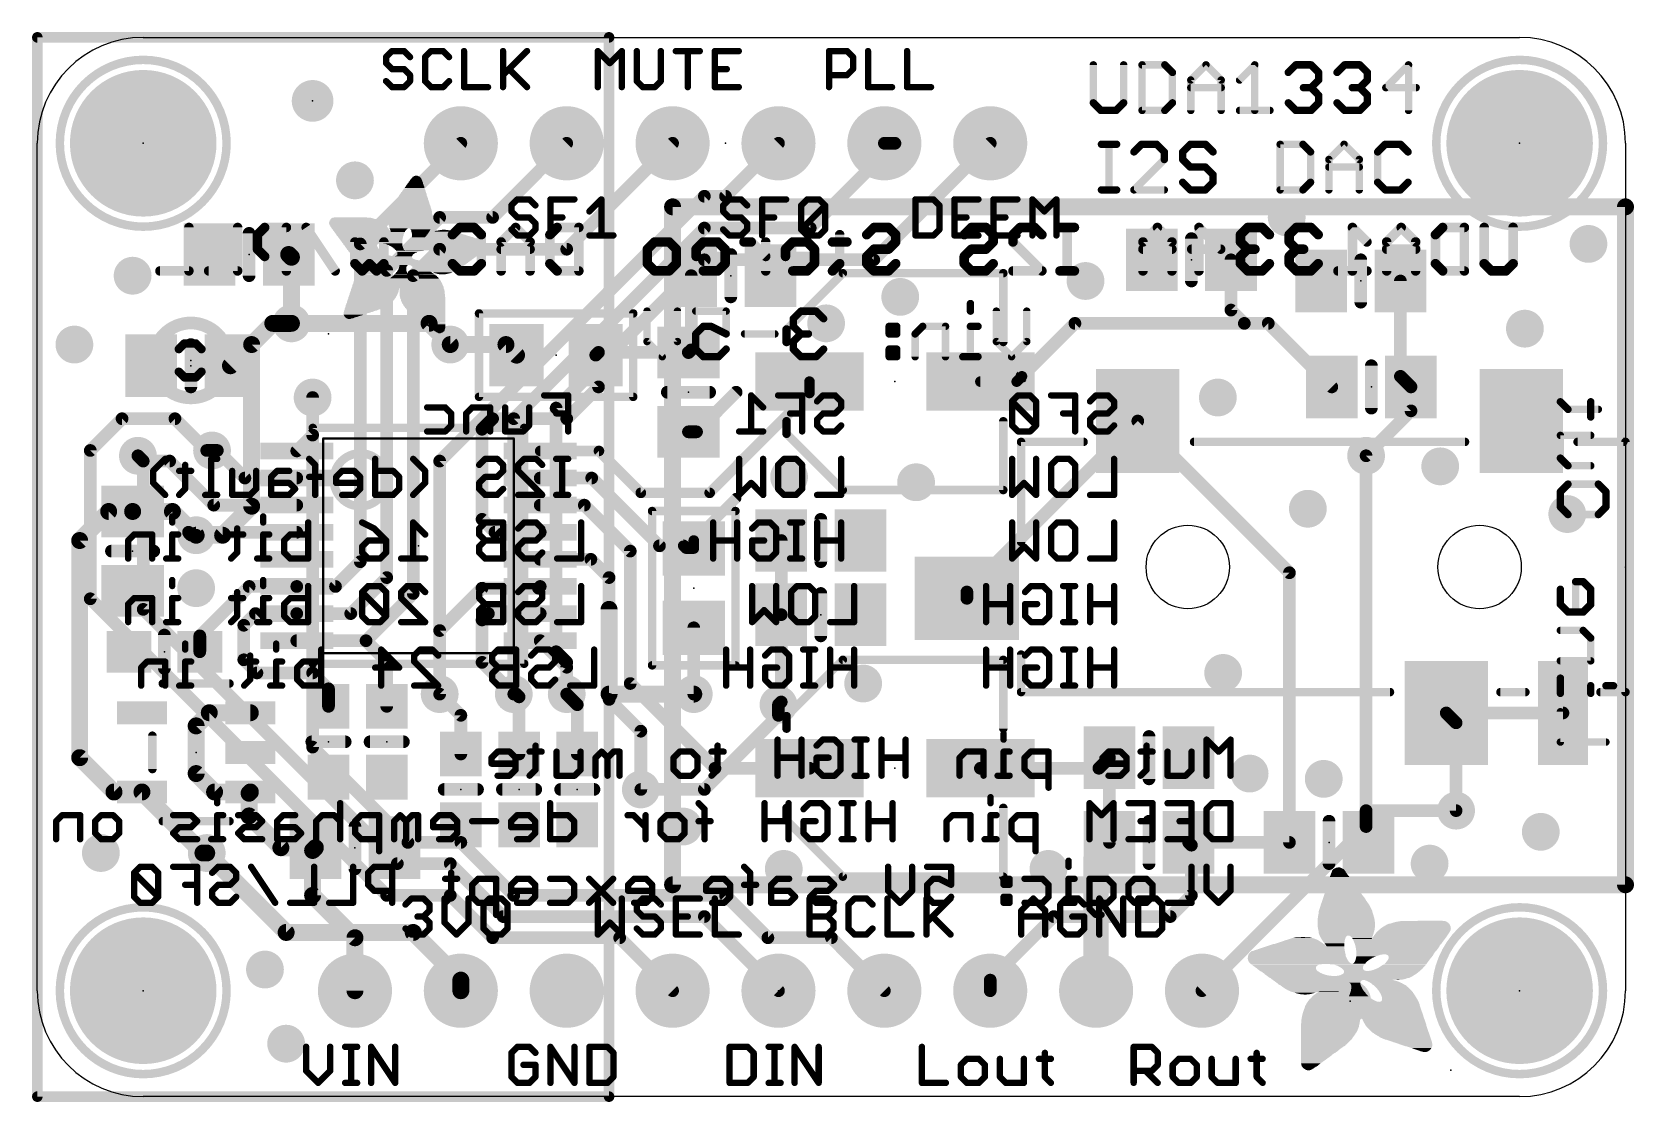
# Model space of a CAD drawing. Extents: x -0.1 to 38.3, y -0.1 to 25.5.
import ezdxf

# ---------------------------------------------------------------- set-up
doc = ezdxf.new("R2010")
doc.units = 0
for name, color, linetype in [('1', 12, 'CONTINUOUS'), ('16', 132, 'CONTINUOUS'), ('17', 110, 'CONTINUOUS'), ('18', 110, 'CONTINUOUS'), ('20', 53, 'CONTINUOUS'), ('21', 40, 'CONTINUOUS'), ('22', 6, 'CONTINUOUS'), ('23', 53, 'CONTINUOUS'), ('24', 53, 'CONTINUOUS')]:
    doc.layers.add(name, color=color, linetype=linetype)

# ---------------------------------------------------------------- blocks, each defined once
blk = doc.blocks.new('RECT')
blk.add_solid([(-0.5, -0.5), (0.5, -0.5), (-0.5, 0.5), (0.5, 0.5)])
blk = doc.blocks.new('PIE')
at = {"const_width": 0.5}
blk.add_lwpolyline([(0, -0.25, 1), (0, 0.25, 1), (0, -0.25)], format="xyb", dxfattribs=at)
blk = doc.blocks.new('ROUNDP')
at = {"const_width": 0.5}
blk.add_lwpolyline([(0, -0.25, 1), (0, 0.25, 1), (0, -0.25)], format="xyb", dxfattribs=at)
blk = doc.blocks.new('ROUNDV')
at = {"const_width": 0.5}
blk.add_lwpolyline([(0, -0.25, 1), (0, 0.25, 1), (0, -0.25)], format="xyb", dxfattribs=at)

msp = doc.modelspace()

# ---------------------------------------------------------------- linework, layer by layer
at = {"layer": '1'}
for points, const_width in [([(0, 0), (0, 25.4)], 0.254), ([(0, 25.4), (13.716, 25.4)], 0.254), ([(13.716, 25.4), (13.716, 0)], 0.254), ([(7.747, 20.447), (10.16, 22.86)], 0.3048), ([(10.922, 21.082), (12.7, 22.86)], 0.3048), ([(12.7, 20.32), (15.24, 22.86)], 0.3048), ([(15.24, 21.336), (38.1, 21.336)], 0.4064), ([(15.24, 5.08), (15.24, 21.336)], 0.4064), ([(38.1, 21.336), (38.1, 5.08)], 0.4064), ([(8.382, 19.812), (9.652, 21.082)], 0.3048), ([(9.652, 21.082), (10.922, 21.082)], 0.3048), ([(6.03, 20.193), (6.096, 20.127)], 0.4064), ([(7.747, 12.827), (7.747, 20.447)], 0.3048), ([(9.017, 19.685), (9.652, 20.32)], 0.3048), ([(9.652, 20.32), (12.7, 20.32)], 0.3048), ([(6.096, 20.127), (6.096, 18.542)], 0.4064), ([(28.636, 20.066), (28.636, 18.862)], 0.3048), ([(8.382, 12.446), (8.382, 19.812)], 0.3048), ([(9.017, 12.065), (9.017, 19.685)], 0.3048), ([(15.687, 19.685), (15.687, 17.907)], 0.3048), ([(32.7, 19.558), (32.7, 17.272)], 0.3048), ([(28.636, 18.862), (28.956, 18.542)], 0.3048), ([(4.633, 17.526), (5.649, 18.542)], 0.4064), ([(5.649, 18.542), (6.096, 18.542)], 0.4064), ([(23.622, 17.272), (24.892, 18.542)], 0.3048), ([(24.892, 18.542), (28.956, 18.542)], 0.3048), ([(28.956, 18.542), (29.53, 18.542)], 0.3048), ([(29.53, 18.542), (31.054, 17.018)], 0.3048), ([(11.242, 18.034), (9.906, 18.034)], 0.4064), ([(11.496, 17.78), (11.242, 18.034)], 0.4064), ([(13.462, 17.846), (13.396, 17.78)], 0.3048), ([(13.462, 17.018), (13.462, 17.846)], 0.3048), ([(13.462, 17.846), (15.616, 17.846)], 0.3048), ([(15.616, 17.846), (15.621, 17.841)], 0.3048), ([(15.687, 17.907), (15.621, 17.841)], 0.3048), ([(23.622, 17.272), (23.495, 17.145)], 0.254), ([(32.7, 17.272), (32.954, 17.018)], 0.3048), ([(6.604, 15.863), (6.604, 16.764)], 0.3048), ([(12.7, 16.256), (13.462, 17.018)], 0.3048), ([(15.814, 15.941), (16.764, 16.891)], 0.3048), ([(16.129, 14.478), (18.524, 16.873)], 0.254), ([(18.524, 16.873), (18.524, 17.145)], 0.254), ([(23.495, 17.145), (22.624, 17.145)], 0.254), ([(32.954, 17.018), (32.954, 16.444)], 0.3048), ([(32.954, 16.444), (31.877, 15.367)], 0.3048), ([(10.668, 16.002), (10.922, 16.256)], 0.3048), ([(10.668, 13.843), (10.668, 16.002)], 0.3048), ([(10.922, 16.256), (12.7, 16.256)], 0.3048), ([(22.3, 12.1), (26.4, 16.2)], 0.3048), ([(30.038, 12.562), (26.4, 16.2)], 0.3048), ([(6.224, 15.483), (6.604, 15.863)], 0.3048), ([(15.621, 15.941), (15.814, 15.941)], 0.3048), ([(2.54, 15.24), (2.413, 15.367)], 0.3048), ([(3.175, 15.24), (2.54, 15.24)], 0.3048), ([(3.175, 15.24), (4.232, 14.183)], 0.3048), ([(4.318, 15.494), (4.191, 15.494)], 0.3048), ([(4.979, 14.833), (4.318, 15.494)], 0.3048), ([(12.064, 15.483), (13.473, 15.483)], 0.254), ([(13.473, 15.483), (14.478, 14.478)], 0.254), ([(6.224, 14.833), (4.979, 14.833)], 0.3048), ([(12.064, 14.833), (13.3, 14.833)], 0.3048), ([(13.3, 14.833), (14.925, 13.208)], 0.3048), ([(14.478, 14.478), (16.129, 14.478)], 0.254), ([(1.016, 13.335), (1.712, 14.031)], 0.4064), ([(1.712, 14.031), (2.286, 14.031)], 0.4064), ([(2.286, 14.031), (3.241, 14.031)], 0.4064), ([(3.241, 14.031), (3.81, 13.462)], 0.4064), ([(6.224, 14.183), (4.232, 14.183)], 0.3048), ([(13.122, 14.183), (12.064, 14.183)], 0.3048), ([(14.224, 13.081), (13.122, 14.183)], 0.3048), ([(15.748, 13.335), (16.764, 14.351)], 0.254), ([(10.978, 13.533), (10.668, 13.843)], 0.3048), ([(1.016, 8.128), (1.016, 13.335)], 0.4064), ([(6.224, 13.533), (3.627, 13.533)], 0.3048), ([(12.064, 13.533), (10.978, 13.533)], 0.3048), ([(15.748, 13.142), (15.748, 13.335)], 0.254), ([(17.846, 13.335), (17.846, 11.557)], 0.3048), ([(14.224, 9.906), (14.224, 13.081)], 0.3048), ([(14.925, 13.208), (15.494, 13.208)], 0.3048), ([(15.494, 13.208), (15.56, 13.142)], 0.254), ([(15.56, 13.142), (15.748, 13.142)], 0.254), ([(7.153, 12.233), (7.747, 12.827)], 0.3048), ([(12.064, 12.883), (13.279, 12.883)], 0.3048), ([(13.279, 12.883), (13.716, 12.446)], 0.3048), ([(30.038, 6.096), (30.038, 12.562)], 0.3048), ([(5.082, 12.233), (3.898, 11.049)], 0.3048), ([(6.224, 12.233), (5.082, 12.233)], 0.3048), ([(6.224, 12.233), (7.153, 12.233)], 0.3048), ([(7.519, 11.583), (8.382, 12.446)], 0.3048), ([(10.668, 12.192), (9.652, 11.176)], 0.3048), ([(12.023, 12.192), (10.668, 12.192)], 0.3048), ([(12.023, 12.192), (12.064, 12.233)], 0.3048), ([(13.716, 12.446), (13.716, 9.525)], 0.3048), ([(7.885, 10.933), (9.017, 12.065)], 0.3048), ([(22.3, 11.95), (22.3, 12.1)], 0.3048), ([(5.233, 11.583), (4.953, 11.303)], 0.3048), ([(6.224, 11.583), (5.233, 11.583)], 0.3048), ([(6.224, 11.583), (7.519, 11.583)], 0.3048), ([(10.821, 11.583), (10.668, 11.43)], 0.3048), ([(10.668, 11.43), (10.668, 10.414)], 0.3048), ([(12.064, 11.583), (10.821, 11.583)], 0.3048), ([(17.846, 11.557), (17.846, 9.464)], 0.3048), ([(3.898, 11.049), (3.898, 10.668)], 0.3048), ([(4.953, 11.303), (4.953, 10.475)], 0.3048), ([(9.652, 11.176), (9.652, 9.652)], 0.3048), ([(15.748, 11.242), (15.748, 9.652)], 0.3048), ([(6.224, 10.933), (7.885, 10.933)], 0.3048), ([(8.382, 10.436), (7.885, 10.933)], 0.3048), ([(12.064, 10.933), (12.7, 10.297)], 0.3048), ([(4.953, 10.475), (5.268, 10.16)], 0.3048), ([(8.382, 9.359), (8.382, 10.436)], 0.3048), ([(11.43, 9.652), (10.668, 10.414)], 0.3048), ([(12.7, 10.297), (12.7, 9.652)], 0.3048), ([(5.268, 10.16), (6.604, 10.16)], 0.3048), ([(6.604, 10.16), (6.985, 9.779)], 0.3048), ([(16.256, 7.874), (14.224, 9.906)], 0.3048), ([(6.985, 9.779), (6.985, 9.359)], 0.3048), ([(10.16, 9.144), (9.652, 9.652)], 0.3048), ([(11.491, 9.652), (11.43, 9.652)], 0.3048), ([(11.557, 9.586), (11.491, 9.652)], 0.3048), ([(11.557, 9.586), (11.557, 8.216)], 0.3048), ([(12.954, 9.398), (12.7, 9.652)], 0.3048), ([(13.716, 9.525), (14.478, 8.763)], 0.3048), ([(17.846, 9.464), (17.78, 9.398)], 0.3048), ([(4.125, 9.205), (3.81, 8.89)], 0.4064), ([(5.1101, 9.205), (4.125, 9.205)], 0.4064), ([(10.16, 8.216), (10.16, 9.144)], 0.3048), ([(12.954, 8.216), (12.954, 9.398)], 0.3048), ([(36.6, 9.2), (33.8, 9.2)], 0.3048), ([(33.8, 9.2), (34.036, 8.964)], 0.3048), ([(3.81, 8.89), (3.81, 7.747)], 0.4064), ([(14.478, 8.763), (14.478, 7.366)], 0.3048), ([(34.036, 8.964), (34.036, 6.858)], 0.3048), ([(1.839, 7.305), (1.016, 8.128)], 0.4064), ([(25.466, 7.874), (25.72, 8.128)], 0.3048), ([(25.72, 6.096), (25.72, 8.128)], 0.3048), ([(3.81, 7.747), (4.252, 7.305)], 0.4064), ([(16.256, 7.874), (18.524, 7.874)], 0.3048), ([(22.624, 7.874), (25.466, 7.874)], 0.3048), ([(2.5099, 7.305), (1.839, 7.305)], 0.4064), ([(2.5099, 7.305), (3.9729, 5.842)], 0.4064), ([(4.252, 7.305), (5.1101, 7.305)], 0.4064), ([(5.08, 7.2749), (5.1101, 7.305)], 0.4064), ([(5.08, 6.731), (5.08, 7.2749)], 0.4064), ([(5.842, 5.969), (5.08, 6.731)], 0.4064), ([(6.67, 5.969), (5.842, 5.969)], 0.4064), ([(6.604, 5.903), (6.67, 5.969)], 0.4064), ([(27.62, 6.096), (30.038, 6.096)], 0.3048), ([(27.686, 6.03), (27.62, 6.096)], 0.3048), ([(27.686, 4.826), (27.686, 6.03)], 0.3048), ([(3.9729, 5.842), (4.064, 5.842)], 0.4064), ([(6.604, 4.826), (6.604, 5.903)], 0.4064), ([(7.62, 3.81), (6.604, 4.826)], 0.4064), ([(38.1, 5.08), (15.24, 5.08)], 0.4064), ([(27.178, 4.318), (27.686, 4.826)], 0.3048), ([(22.86, 2.794), (24.384, 4.318)], 0.3048), ([(24.384, 4.318), (27.178, 4.318)], 0.3048), ([(7.62, 2.54), (7.62, 3.81)], 0.4064), ([(22.86, 2.54), (22.86, 2.794)], 0.3048), ([(13.716, 0), (0, 0)], 0.254)]:
    msp.add_lwpolyline(points, dxfattribs=dict(at, const_width=const_width))
for points, const_width in [([(0.0635, 25.4, 1), (-0.0635, 25.4)], 0.127), ([(0, 25.4635, 1), (0, 25.3365)], 0.127), ([(13.7795, 25.4, 1), (13.6525, 25.4)], 0.127), ([(13.716, 25.3365, 1), (13.716, 25.4635)], 0.127), ([(10.2139, 22.8061, 1), (10.1061, 22.9139)], 0.1524), ([(12.7539, 22.8061, 1), (12.6461, 22.9139)], 0.1524), ([(15.2939, 22.8061, 1), (15.1861, 22.9139)], 0.1524), ([(15.24, 21.4376, 1), (15.24, 21.2344)], 0.2032), ([(15.3416, 21.336, 1), (15.1384, 21.336)], 0.2032), ([(38.2016, 21.336, 1), (37.9984, 21.336)], 0.2032), ([(38.1, 21.2344, 1), (38.1, 21.4376)], 0.2032), ([(9.652, 21.1582, 1), (9.652, 21.0058)], 0.1524), ([(9.7059, 21.0281, 1), (9.5981, 21.1359)], 0.1524), ([(10.8681, 21.1359, 1), (10.9759, 21.0281)], 0.1524), ([(10.922, 21.0058, 1), (10.922, 21.1582)], 0.1524), ([(6.1018, 20.2648, 1), (5.9582, 20.1212)], 0.2032), ([(7.8232, 20.447, 1), (7.6708, 20.447)], 0.1524), ([(7.6931, 20.5009, 1), (7.8009, 20.3931)], 0.1524), ([(9.652, 20.3962, 1), (9.652, 20.2438)], 0.1524), ([(9.7059, 20.2661, 1), (9.5981, 20.3739)], 0.1524), ([(12.6461, 20.3739, 1), (12.7539, 20.2661)], 0.1524), ([(12.7, 20.2438, 1), (12.7, 20.3962)], 0.1524), ([(6.1976, 20.127, 1), (5.9944, 20.127)], 0.2032), ([(6.0242, 20.0552, 1), (6.1678, 20.1988)], 0.2032), ([(28.7122, 20.066, 1), (28.5598, 20.066)], 0.1524), ([(8.4582, 19.812, 1), (8.3058, 19.812)], 0.1524), ([(8.3281, 19.8659, 1), (8.4359, 19.7581)], 0.1524), ([(9.0932, 19.685, 1), (8.9408, 19.685)], 0.1524), ([(8.9631, 19.7389, 1), (9.0709, 19.6311)], 0.1524), ([(15.7632, 19.685, 1), (15.6108, 19.685)], 0.1524), ([(32.7762, 19.558, 1), (32.6238, 19.558)], 0.1524), ([(28.6899, 18.9159, 1), (28.5821, 18.8081)], 0.1524), ([(28.5598, 18.862, 1), (28.7122, 18.862)], 0.1524), ([(5.649, 18.6436, 1), (5.649, 18.4404)], 0.2032), ([(5.7208, 18.4702, 1), (5.5772, 18.6138)], 0.2032), ([(5.9944, 18.542, 1), (6.1976, 18.542)], 0.2032), ([(6.096, 18.4404, 1), (6.096, 18.6436)], 0.2032), ([(24.892, 18.6182, 1), (24.892, 18.4658)], 0.1524), ([(24.9459, 18.4881, 1), (24.8381, 18.5959)], 0.1524), ([(28.956, 18.6182, 1), (28.956, 18.4658)], 0.1524), ([(28.9021, 18.4881, 1), (29.0099, 18.5959)], 0.1524), ([(28.956, 18.4658, 1), (28.956, 18.6182)], 0.1524), ([(29.5839, 18.5959, 1), (29.4761, 18.4881)], 0.1524), ([(29.53, 18.4658, 1), (29.53, 18.6182)], 0.1524), ([(9.906, 18.1356, 1), (9.906, 17.9324)], 0.2032), ([(11.3138, 18.1058, 1), (11.1702, 17.9622)], 0.2032), ([(11.242, 17.9324, 1), (11.242, 18.1356)], 0.2032), ([(4.5612, 17.5978, 1), (4.7048, 17.4542)], 0.2032), ([(11.4242, 17.7082, 1), (11.5678, 17.8518)], 0.2032), ([(13.3421, 17.8339, 1), (13.4499, 17.7261)], 0.1524), ([(13.5382, 17.846, 1), (13.3858, 17.846)], 0.1524), ([(13.462, 17.9222, 1), (13.462, 17.7698)], 0.1524), ([(13.5159, 17.7921, 1), (13.4081, 17.8999)], 0.1524), ([(15.6699, 17.8999, 1), (15.5621, 17.7921)], 0.1524), ([(15.5671, 17.8949, 1), (15.6749, 17.7871)], 0.1524), ([(15.5671, 17.7871, 1), (15.6749, 17.8949)], 0.1524), ([(15.6108, 17.907, 1), (15.7632, 17.907)], 0.1524), ([(15.616, 17.7698, 1), (15.616, 17.9222)], 0.1524), ([(15.7409, 17.8531, 1), (15.6331, 17.9609)], 0.1524), ([(23.5681, 17.3259, 1), (23.6759, 17.2181)], 0.1524), ([(23.6669, 17.2271, 1), (23.5771, 17.3169)], 0.127), ([(32.7539, 17.3259, 1), (32.6461, 17.2181)], 0.1524), ([(32.6238, 17.272, 1), (32.7762, 17.272)], 0.1524), ([(6.6802, 16.764, 1), (6.5278, 16.764)], 0.1524), ([(13.3858, 17.018, 1), (13.5382, 17.018)], 0.1524), ([(13.5159, 16.9641, 1), (13.4081, 17.0719)], 0.1524), ([(16.8179, 16.8371, 1), (16.7101, 16.9449)], 0.1524), ([(18.5875, 17.145, 1), (18.4605, 17.145)], 0.127), ([(18.4605, 16.873, 1), (18.5875, 16.873)], 0.127), ([(18.5689, 16.8281, 1), (18.4791, 16.9179)], 0.127), ([(22.624, 17.2085, 1), (22.624, 17.0815)], 0.127), ([(23.4501, 17.1899, 1), (23.5399, 17.1001)], 0.127), ([(23.495, 17.0815, 1), (23.495, 17.2085)], 0.127), ([(31.0001, 16.9641, 1), (31.1079, 17.0719)], 0.1524), ([(33.0302, 17.018, 1), (32.8778, 17.018)], 0.1524), ([(32.9001, 16.9641, 1), (33.0079, 17.0719)], 0.1524), ([(33.0079, 16.3901, 1), (32.9001, 16.4979)], 0.1524), ([(10.7442, 16.002, 1), (10.5918, 16.002)], 0.1524), ([(10.922, 16.3322, 1), (10.922, 16.1798)], 0.1524), ([(10.9759, 16.2021, 1), (10.8681, 16.3099)], 0.1524), ([(12.6461, 16.3099, 1), (12.7539, 16.2021)], 0.1524), ([(12.7, 16.1798, 1), (12.7, 16.3322)], 0.1524), ([(26.4539, 16.2539, 1), (26.3461, 16.1461)], 0.1524), ([(26.4539, 16.1461, 1), (26.3461, 16.2539)], 0.1524), ([(32.8778, 16.444, 1), (33.0302, 16.444)], 0.1524), ([(6.5278, 15.863, 1), (6.6802, 15.863)], 0.1524), ([(6.6579, 15.8091, 1), (6.5501, 15.9169)], 0.1524), ([(10.6141, 16.0559, 1), (10.7219, 15.9481)], 0.1524), ([(15.621, 16.0172, 1), (15.621, 15.8648)], 0.1524), ([(15.7601, 15.9949, 1), (15.8679, 15.8871)], 0.1524), ([(15.814, 15.8648, 1), (15.814, 16.0172)], 0.1524), ([(2.4669, 15.4209, 1), (2.3591, 15.3131)], 0.1524), ([(2.54, 15.3162, 1), (2.54, 15.1638)], 0.1524), ([(3.2289, 15.2939, 1), (3.1211, 15.1861)], 0.1524), ([(3.175, 15.1638, 1), (3.175, 15.3162)], 0.1524), ([(4.191, 15.5702, 1), (4.191, 15.4178)], 0.1524), ([(4.3719, 15.5479, 1), (4.2641, 15.4401)], 0.1524), ([(4.318, 15.4178, 1), (4.318, 15.5702)], 0.1524), ([(6.1701, 15.5369, 1), (6.2779, 15.4291)], 0.1524), ([(12.064, 15.5465, 1), (12.064, 15.4195)], 0.127), ([(13.5179, 15.5279, 1), (13.4281, 15.4381)], 0.127), ([(13.473, 15.4195, 1), (13.473, 15.5465)], 0.127), ([(31.8231, 15.4209, 1), (31.9309, 15.3131)], 0.1524), ([(2.4861, 15.1861, 1), (2.5939, 15.2939)], 0.1524), ([(4.979, 14.9092, 1), (4.979, 14.7568)], 0.1524), ([(4.9251, 14.7791, 1), (5.0329, 14.8869)], 0.1524), ([(6.224, 14.7568, 1), (6.224, 14.9092)], 0.1524), ([(12.064, 14.9092, 1), (12.064, 14.7568)], 0.1524), ([(13.3539, 14.8869, 1), (13.2461, 14.7791)], 0.1524), ([(13.3, 14.7568, 1), (13.3, 14.9092)], 0.1524), ([(14.478, 14.5415, 1), (14.478, 14.4145)], 0.127), ([(16.129, 14.4145, 1), (16.129, 14.5415)], 0.127), ([(1.712, 14.1326, 1), (1.712, 13.9294)], 0.2032), ([(1.7838, 13.9592, 1), (1.6402, 14.1028)], 0.2032), ([(2.286, 14.1326, 1), (2.286, 13.9294)], 0.2032), ([(2.286, 13.9294, 1), (2.286, 14.1326)], 0.2032), ([(3.3128, 14.1028, 1), (3.1692, 13.9592)], 0.2032), ([(3.241, 13.9294, 1), (3.241, 14.1326)], 0.2032), ([(4.232, 14.2592, 1), (4.232, 14.1068)], 0.1524), ([(4.1781, 14.1291, 1), (4.2859, 14.2369)], 0.1524), ([(6.224, 14.1068, 1), (6.224, 14.2592)], 0.1524), ([(12.064, 14.2592, 1), (12.064, 14.1068)], 0.1524), ([(13.1759, 14.2369, 1), (13.0681, 14.1291)], 0.1524), ([(13.122, 14.1068, 1), (13.122, 14.2592)], 0.1524), ([(14.4331, 14.4331, 1), (14.5229, 14.5229)], 0.127), ([(16.0841, 14.5229, 1), (16.1739, 14.4331)], 0.127), ([(16.8089, 14.3061, 1), (16.7191, 14.3959)], 0.127), ([(10.7219, 13.8969, 1), (10.6141, 13.7891)], 0.1524), ([(10.5918, 13.843, 1), (10.7442, 13.843)], 0.1524), ([(1.1176, 13.335, 1), (0.9144, 13.335)], 0.2032), ([(0.9442, 13.4068, 1), (1.0878, 13.2632)], 0.2032), ([(3.627, 13.6092, 1), (3.627, 13.4568)], 0.1524), ([(3.627, 13.533, 0.4142), (3.81, 13.462)], 0.3048), ([(3.6967, 13.5637, 1), (3.5573, 13.5023)], 0.1524), ([(3.7382, 13.3902, 1), (3.8818, 13.5338)], 0.2032), ([(3.8407, 13.3923, 1), (3.7793, 13.5317)], 0.1524), ([(6.224, 13.4568, 1), (6.224, 13.6092)], 0.1524), ([(10.978, 13.6092, 1), (10.978, 13.4568)], 0.1524), ([(10.9241, 13.4791, 1), (11.0319, 13.5869)], 0.1524), ([(12.064, 13.4568, 1), (12.064, 13.6092)], 0.1524), ([(15.8115, 13.335, 1), (15.6845, 13.335)], 0.127), ([(17.9222, 13.335, 1), (17.7698, 13.335)], 0.1524), ([(14.3002, 13.081, 1), (14.1478, 13.081)], 0.1524), ([(14.1701, 13.0271, 1), (14.2779, 13.1349)], 0.1524), ([(14.925, 13.2842, 1), (14.925, 13.1318)], 0.1524), ([(14.8711, 13.1541, 1), (14.9789, 13.2619)], 0.1524), ([(15.5389, 13.2529, 1), (15.4491, 13.1631)], 0.127), ([(15.494, 13.1318, 1), (15.494, 13.2842)], 0.1524), ([(15.56, 13.2055, 1), (15.56, 13.0785)], 0.127), ([(15.5151, 13.0971, 1), (15.6049, 13.1869)], 0.127), ([(15.7031, 13.3799, 1), (15.7929, 13.2901)], 0.127), ([(15.6845, 13.142, 1), (15.8115, 13.142)], 0.127), ([(15.748, 13.0785, 1), (15.748, 13.2055)], 0.127), ([(7.6708, 12.827, 1), (7.8232, 12.827)], 0.1524), ([(7.8009, 12.7731, 1), (7.6931, 12.8809)], 0.1524), ([(12.064, 12.9592, 1), (12.064, 12.8068)], 0.1524), ([(13.3329, 12.9369, 1), (13.2251, 12.8291)], 0.1524), ([(13.279, 12.8068, 1), (13.279, 12.9592)], 0.1524), ([(30.1142, 12.562, 1), (29.9618, 12.562)], 0.1524), ([(29.9841, 12.5081, 1), (30.0919, 12.6159)], 0.1524), ([(5.082, 12.3092, 1), (5.082, 12.1568)], 0.1524), ([(5.1359, 12.1791, 1), (5.0281, 12.2869)], 0.1524), ([(6.224, 12.3092, 1), (6.224, 12.1568)], 0.1524), ([(6.224, 12.1568, 1), (6.224, 12.3092)], 0.1524), ([(7.0991, 12.2869, 1), (7.2069, 12.1791)], 0.1524), ([(7.153, 12.1568, 1), (7.153, 12.3092)], 0.1524), ([(8.3058, 12.446, 1), (8.4582, 12.446)], 0.1524), ([(8.4359, 12.3921, 1), (8.3281, 12.4999)], 0.1524), ([(10.668, 12.2682, 1), (10.668, 12.1158)], 0.1524), ([(10.7219, 12.1381, 1), (10.6141, 12.2459)], 0.1524), ([(11.9691, 12.2459, 1), (12.0769, 12.1381)], 0.1524), ([(12.1179, 12.1791, 1), (12.0101, 12.2869)], 0.1524), ([(12.023, 12.1158, 1), (12.023, 12.2682)], 0.1524), ([(13.7922, 12.446, 1), (13.6398, 12.446)], 0.1524), ([(13.6621, 12.3921, 1), (13.7699, 12.4999)], 0.1524), ([(8.9408, 12.065, 1), (9.0932, 12.065)], 0.1524), ([(9.0709, 12.0111, 1), (8.9631, 12.1189)], 0.1524), ([(22.3762, 12.1, 1), (22.2238, 12.1)], 0.1524), ([(22.2461, 12.1539, 1), (22.3539, 12.0461)], 0.1524), ([(22.2238, 11.95, 1), (22.3762, 11.95)], 0.1524), ([(5.233, 11.6592, 1), (5.233, 11.5068)], 0.1524), ([(5.2869, 11.5291, 1), (5.1791, 11.6369)], 0.1524), ([(6.224, 11.6592, 1), (6.224, 11.5068)], 0.1524), ([(6.224, 11.5068, 1), (6.224, 11.6592)], 0.1524), ([(7.4651, 11.6369, 1), (7.5729, 11.5291)], 0.1524), ([(7.519, 11.5068, 1), (7.519, 11.6592)], 0.1524), ([(10.7442, 11.43, 1), (10.5918, 11.43)], 0.1524), ([(10.6141, 11.4839, 1), (10.7219, 11.3761)], 0.1524), ([(10.821, 11.6592, 1), (10.821, 11.5068)], 0.1524), ([(10.8749, 11.5291, 1), (10.7671, 11.6369)], 0.1524), ([(12.064, 11.5068, 1), (12.064, 11.6592)], 0.1524), ([(17.9222, 11.557, 1), (17.7698, 11.557)], 0.1524), ([(17.7698, 11.557, 1), (17.9222, 11.557)], 0.1524), ([(3.9742, 11.049, 1), (3.8218, 11.049)], 0.1524), ([(3.8441, 11.1029, 1), (3.9519, 10.9951)], 0.1524), ([(5.0292, 11.303, 1), (4.8768, 11.303)], 0.1524), ([(4.8991, 11.3569, 1), (5.0069, 11.2491)], 0.1524), ([(9.7282, 11.176, 1), (9.5758, 11.176)], 0.1524), ([(9.5981, 11.2299, 1), (9.7059, 11.1221)], 0.1524), ([(15.8242, 11.242, 1), (15.6718, 11.242)], 0.1524), ([(6.224, 11.0092, 1), (6.224, 10.8568)], 0.1524), ([(7.9389, 10.9869, 1), (7.8311, 10.8791)], 0.1524), ([(7.8311, 10.9869, 1), (7.9389, 10.8791)], 0.1524), ([(7.885, 10.8568, 1), (7.885, 11.0092)], 0.1524), ([(12.1179, 10.9869, 1), (12.0101, 10.8791)], 0.1524), ([(3.8218, 10.668, 1), (3.9742, 10.668)], 0.1524), ([(5.0069, 10.5289, 1), (4.8991, 10.4211)], 0.1524), ([(4.8768, 10.475, 1), (5.0292, 10.475)], 0.1524), ([(8.4582, 10.436, 1), (8.3058, 10.436)], 0.1524), ([(8.3281, 10.3821, 1), (8.4359, 10.4899)], 0.1524), ([(10.7219, 10.4679, 1), (10.6141, 10.3601)], 0.1524), ([(10.5918, 10.414, 1), (10.7442, 10.414)], 0.1524), ([(12.7762, 10.297, 1), (12.6238, 10.297)], 0.1524), ([(12.6461, 10.2431, 1), (12.7539, 10.3509)], 0.1524), ([(5.268, 10.2362, 1), (5.268, 10.0838)], 0.1524), ([(5.2141, 10.1061, 1), (5.3219, 10.2139)], 0.1524), ([(6.6579, 10.2139, 1), (6.5501, 10.1061)], 0.1524), ([(6.604, 10.0838, 1), (6.604, 10.2362)], 0.1524), ([(14.2779, 9.9599, 1), (14.1701, 9.8521)], 0.1524), ([(7.0612, 9.779, 1), (6.9088, 9.779)], 0.1524), ([(6.9311, 9.7251, 1), (7.0389, 9.8329)], 0.1524), ([(9.7059, 9.7059, 1), (9.5981, 9.5981)], 0.1524), ([(9.5758, 9.652, 1), (9.7282, 9.652)], 0.1524), ([(11.43, 9.7282, 1), (11.43, 9.5758)], 0.1524), ([(11.3761, 9.5981, 1), (11.4839, 9.7059)], 0.1524), ([(11.5449, 9.7059, 1), (11.4371, 9.5981)], 0.1524), ([(11.6332, 9.586, 1), (11.4808, 9.586)], 0.1524), ([(11.491, 9.5758, 1), (11.491, 9.7282)], 0.1524), ([(11.5031, 9.5321, 1), (11.6109, 9.6399)], 0.1524), ([(12.7539, 9.7059, 1), (12.6461, 9.5981)], 0.1524), ([(12.6238, 9.652, 1), (12.7762, 9.652)], 0.1524), ([(13.7699, 9.5789, 1), (13.6621, 9.4711)], 0.1524), ([(14.1478, 9.906, 1), (14.3002, 9.906)], 0.1524), ([(15.6718, 9.652, 1), (15.8242, 9.652)], 0.1524), ([(17.8999, 9.4101, 1), (17.7921, 9.5179)], 0.1524), ([(4.125, 9.3066, 1), (4.125, 9.1034)], 0.2032), ([(4.1968, 9.1332, 1), (4.0532, 9.2768)], 0.2032), ([(5.1101, 9.1034, 1), (5.1101, 9.3066)], 0.2032), ([(6.9088, 9.359, 1), (7.0612, 9.359)], 0.1524), ([(8.3058, 9.359, 1), (8.4582, 9.359)], 0.1524), ([(10.2362, 9.144, 1), (10.0838, 9.144)], 0.1524), ([(10.1061, 9.0901, 1), (10.2139, 9.1979)], 0.1524), ([(13.0302, 9.398, 1), (12.8778, 9.398)], 0.1524), ([(12.9001, 9.3441, 1), (13.0079, 9.4519)], 0.1524), ([(13.6398, 9.525, 1), (13.7922, 9.525)], 0.1524), ([(17.7261, 9.4519, 1), (17.8339, 9.3441)], 0.1524), ([(17.7698, 9.464, 1), (17.9222, 9.464)], 0.1524), ([(33.8, 9.2762, 1), (33.8, 9.1238)], 0.1524), ([(33.8539, 9.2539, 1), (33.7461, 9.1461)], 0.1524), ([(36.6, 9.1238, 1), (36.6, 9.2762)], 0.1524), ([(3.9116, 8.89, 1), (3.7084, 8.89)], 0.2032), ([(3.7382, 8.9618, 1), (3.8818, 8.8182)], 0.2032), ([(14.5542, 8.763, 1), (14.4018, 8.763)], 0.1524), ([(14.4241, 8.7091, 1), (14.5319, 8.8169)], 0.1524), ([(34.1122, 8.964, 1), (33.9598, 8.964)], 0.1524), ([(33.9821, 8.9101, 1), (34.0899, 9.0179)], 0.1524), ([(0.9144, 8.128, 1), (1.1176, 8.128)], 0.2032), ([(1.0878, 8.1998, 1), (0.9442, 8.0562)], 0.2032), ([(10.0838, 8.216, 1), (10.2362, 8.216)], 0.1524), ([(11.4808, 8.216, 1), (11.6332, 8.216)], 0.1524), ([(12.8778, 8.216, 1), (13.0302, 8.216)], 0.1524), ([(25.7962, 8.128, 1), (25.6438, 8.128)], 0.1524), ([(25.7739, 8.0741, 1), (25.6661, 8.1819)], 0.1524), ([(3.7084, 7.747, 1), (3.9116, 7.747)], 0.2032), ([(3.8818, 7.8188, 1), (3.7382, 7.6752)], 0.2032), ([(16.256, 7.9502, 1), (16.256, 7.7978)], 0.1524), ([(16.2021, 7.8201, 1), (16.3099, 7.9279)], 0.1524), ([(18.524, 7.7978, 1), (18.524, 7.9502)], 0.1524), ([(22.624, 7.9502, 1), (22.624, 7.7978)], 0.1524), ([(25.4121, 7.9279, 1), (25.5199, 7.8201)], 0.1524), ([(25.466, 7.7978, 1), (25.466, 7.9502)], 0.1524), ([(1.839, 7.4066, 1), (1.839, 7.2034)], 0.2032), ([(1.7672, 7.2332, 1), (1.9108, 7.3768)], 0.2032), ([(2.5817, 7.3768, 1), (2.4381, 7.2332)], 0.2032), ([(2.5099, 7.2034, 1), (2.5099, 7.4066)], 0.2032), ([(4.252, 7.4066, 1), (4.252, 7.2034)], 0.2032), ([(4.1802, 7.2332, 1), (4.3238, 7.3768)], 0.2032), ([(5.1816, 7.2749, 1), (4.9784, 7.2749)], 0.2032), ([(5.0082, 7.3467, 1), (5.1518, 7.2031)], 0.2032), ([(5.1819, 7.2332, 1), (5.0383, 7.3768)], 0.2032), ([(5.1101, 7.2034, 1), (5.1101, 7.4066)], 0.2032), ([(14.4018, 7.366, 1), (14.5542, 7.366)], 0.1524), ([(5.1518, 6.8028, 1), (5.0082, 6.6592)], 0.2032), ([(33.9598, 6.858, 1), (34.1122, 6.858)], 0.1524), ([(4.9784, 6.731, 1), (5.1816, 6.731)], 0.2032), ([(5.842, 6.0706, 1), (5.842, 5.8674)], 0.2032), ([(6.7418, 5.8972, 1), (6.5982, 6.0408)], 0.2032), ([(6.67, 5.8674, 1), (6.67, 6.0706)], 0.2032), ([(25.6438, 6.096, 1), (25.7962, 6.096)], 0.1524), ([(27.62, 6.1722, 1), (27.62, 6.0198)], 0.1524), ([(27.6739, 6.1499, 1), (27.5661, 6.0421)], 0.1524), ([(27.7622, 6.03, 1), (27.6098, 6.03)], 0.1524), ([(27.6321, 5.9761, 1), (27.7399, 6.0839)], 0.1524), ([(29.9618, 6.096, 1), (30.1142, 6.096)], 0.1524), ([(30.038, 6.0198, 1), (30.038, 6.1722)], 0.1524), ([(3.9729, 5.9436, 1), (3.9729, 5.7404)], 0.2032), ([(3.9011, 5.7702, 1), (4.0447, 5.9138)], 0.2032), ([(4.064, 5.7404, 1), (4.064, 5.9436)], 0.2032), ([(5.7702, 5.8972, 1), (5.9138, 6.0408)], 0.2032), ([(6.7056, 5.903, 1), (6.5024, 5.903)], 0.2032), ([(6.5322, 5.9748, 1), (6.6758, 5.8312)], 0.2032), ([(6.6758, 4.8978, 1), (6.5322, 4.7542)], 0.2032), ([(15.24, 5.1816, 1), (15.24, 4.9784)], 0.2032), ([(15.1384, 5.08, 1), (15.3416, 5.08)], 0.2032), ([(37.9984, 5.08, 1), (38.2016, 5.08)], 0.2032), ([(38.1, 4.9784, 1), (38.1, 5.1816)], 0.2032), ([(6.5024, 4.826, 1), (6.7056, 4.826)], 0.2032), ([(27.6098, 4.826, 1), (27.7622, 4.826)], 0.1524), ([(27.7399, 4.7721, 1), (27.6321, 4.8799)], 0.1524), ([(24.384, 4.3942, 1), (24.384, 4.2418)], 0.1524), ([(24.4379, 4.2641, 1), (24.3301, 4.3719)], 0.1524), ([(27.1241, 4.3719, 1), (27.2319, 4.2641)], 0.1524), ([(27.178, 4.2418, 1), (27.178, 4.3942)], 0.1524), ([(7.7216, 3.81, 1), (7.5184, 3.81)], 0.2032), ([(7.5482, 3.7382, 1), (7.6918, 3.8818)], 0.2032), ([(22.9362, 2.794, 1), (22.7838, 2.794)], 0.1524), ([(22.8061, 2.8479, 1), (22.9139, 2.7401)], 0.1524), ([(7.5184, 2.54, 1), (7.7216, 2.54)], 0.2032), ([(22.7838, 2.54, 1), (22.9362, 2.54)], 0.1524), ([(0, 0.0635, 1), (0, -0.0635)], 0.127), ([(-0.0635, 0, 1), (0.0635, 0)], 0.127), ([(13.6525, 0, 1), (13.7795, 0)], 0.127), ([(13.716, -0.0635, 1), (13.716, 0.0635)], 0.127)]:
    msp.add_lwpolyline(points, format="xyb", dxfattribs=dict(at, const_width=const_width))
at = {"layer": '16'}
for points, const_width in [([(0, 0), (0, 25.4)], 0.254), ([(0, 25.4), (13.716, 25.4)], 0.254), ([(13.716, 25.4), (13.716, 0)], 0.254), ([(17.78, 22.86), (16.51, 21.59)], 0.3048), ([(18.542, 20.828), (20.574, 22.86)], 0.3048), ([(20.066, 20.066), (22.86, 22.86)], 0.3048), ([(20.574, 22.86), (20.32, 22.86)], 0.3048), ([(16.002, 21.59), (9.652, 15.24)], 0.3048), ([(15.24, 21.336), (38.1, 21.336)], 0.4064), ([(15.24, 5.08), (15.24, 21.336)], 0.4064), ([(16.51, 21.59), (16.002, 21.59)], 0.3048), ([(38.1, 21.336), (38.1, 5.08)], 0.4064), ([(16.002, 20.828), (11.43, 16.256)], 0.3048), ([(18.542, 20.828), (16.002, 20.828)], 0.3048), ([(16.002, 20.066), (12.446, 16.51)], 0.3048), ([(20.066, 20.066), (16.002, 20.066)], 0.3048), ([(5.141, 18.034), (5.649, 18.542)], 0.4064), ([(5.649, 18.542), (6.096, 18.542)], 0.4064), ([(9.398, 18.542), (6.096, 18.542)], 0.4064), ([(9.906, 18.034), (9.398, 18.542)], 0.4064), ([(5.141, 14.158), (5.141, 18.034)], 0.4064), ([(6.604, 8.382), (6.604, 16.764)], 0.3048), ([(12.446, 16.51), (12.446, 10.668)], 0.3048), ([(2.032, 16.256), (1.27, 15.494)], 0.3048), ([(3.302, 16.256), (2.032, 16.256)], 0.3048), ([(4.064, 15.494), (3.302, 16.256)], 0.3048), ([(11.43, 16.256), (11.43, 9.652)], 0.3048), ([(1.27, 15.494), (1.27, 11.938)], 0.3048), ([(2.54, 15.24), (2.413, 15.367)], 0.3048), ([(2.54, 11.684), (2.54, 15.24)], 0.3048), ([(4.191, 15.494), (4.064, 15.494)], 0.3048), ([(9.652, 15.24), (9.652, 9.652)], 0.3048), ([(31.877, 15.367), (31.877, 6.858)], 0.3048), ([(4.445, 13.462), (5.141, 14.158)], 0.4064), ([(4.445, 13.462), (3.81, 13.462)], 0.4064), ([(1.27, 11.938), (8.382, 4.826)], 0.3048), ([(8.636, 5.588), (2.54, 11.684)], 0.3048), ([(13.716, 9.652), (13.716, 11.684)], 0.4064), ([(12.446, 10.668), (12.7, 10.414)], 0.3048), ([(12.7, 10.414), (12.7, 9.652)], 0.3048), ([(15.748, 9.652), (13.716, 9.652)], 0.4064), ([(16.002, 7.366), (17.78, 9.144)], 0.3048), ([(17.78, 9.144), (17.78, 9.398)], 0.3048), ([(6.604, 8.382), (8.89, 6.096)], 0.3048), ([(14.478, 7.366), (16.002, 7.366)], 0.3048), ([(31.877, 6.858), (31.877, 6.477)], 0.3048), ([(34.036, 6.858), (31.877, 6.858)], 0.3048), ([(31.877, 6.477), (27.94, 2.54)], 0.3048), ([(8.89, 6.096), (10.16, 6.096)], 0.3048), ([(10.16, 6.096), (11.43, 4.826)], 0.3048), ([(5.969, 3.937), (4.064, 5.842)], 0.4064), ([(25.4, 2.54), (25.4, 5.715)], 0.6096), ([(9.906, 5.588), (8.636, 5.588)], 0.3048), ([(11.176, 4.318), (9.906, 5.588)], 0.3048), ([(38.1, 5.08), (15.24, 5.08)], 0.4064), ([(8.382, 4.826), (9.906, 4.826)], 0.3048), ([(9.906, 4.826), (10.922, 3.81)], 0.3048), ([(11.43, 4.826), (16.51, 4.826)], 0.3048), ([(16.51, 4.826), (17.526, 3.81)], 0.3048), ([(16.002, 4.318), (11.176, 4.318)], 0.3048), ([(17.78, 2.54), (16.002, 4.318)], 0.3048), ([(9.017, 3.937), (5.969, 3.937)], 0.4064), ([(10.16, 2.794), (9.017, 3.937)], 0.4064), ([(10.922, 3.81), (13.97, 3.81)], 0.3048), ([(13.97, 3.81), (15.24, 2.54)], 0.3048), ([(17.526, 3.81), (19.05, 3.81)], 0.3048), ([(19.05, 3.81), (20.32, 2.54)], 0.3048), ([(10.16, 2.54), (10.16, 2.794)], 0.4064), ([(13.716, 0), (0, 0)], 0.254)]:
    msp.add_lwpolyline(points, dxfattribs=dict(at, const_width=const_width))
for points, const_width in [([(0.0635, 25.4, 1), (-0.0635, 25.4)], 0.127), ([(0, 25.4635, 1), (0, 25.3365)], 0.127), ([(13.7795, 25.4, 1), (13.6525, 25.4)], 0.127), ([(13.716, 25.3365, 1), (13.716, 25.4635)], 0.127), ([(17.8339, 22.8061, 1), (17.7261, 22.9139)], 0.1524), ([(20.32, 22.9362, 1), (20.32, 22.7838)], 0.1524), ([(20.6279, 22.8061, 1), (20.5201, 22.9139)], 0.1524), ([(20.574, 22.7838, 1), (20.574, 22.9362)], 0.1524), ([(22.9139, 22.8061, 1), (22.8061, 22.9139)], 0.1524), ([(15.24, 21.4376, 1), (15.24, 21.2344)], 0.2032), ([(15.3416, 21.336, 1), (15.1384, 21.336)], 0.2032), ([(16.002, 21.6662, 1), (16.002, 21.5138)], 0.1524), ([(16.0559, 21.5361, 1), (15.9481, 21.6439)], 0.1524), ([(16.4561, 21.6439, 1), (16.5639, 21.5361)], 0.1524), ([(16.51, 21.5138, 1), (16.51, 21.6662)], 0.1524), ([(38.2016, 21.336, 1), (37.9984, 21.336)], 0.2032), ([(38.1, 21.2344, 1), (38.1, 21.4376)], 0.2032), ([(16.002, 20.9042, 1), (16.002, 20.7518)], 0.1524), ([(16.0559, 20.7741, 1), (15.9481, 20.8819)], 0.1524), ([(18.4881, 20.8819, 1), (18.5959, 20.7741)], 0.1524), ([(18.542, 20.7518, 1), (18.542, 20.9042)], 0.1524), ([(16.002, 20.1422, 1), (16.002, 19.9898)], 0.1524), ([(16.0559, 20.0121, 1), (15.9481, 20.1199)], 0.1524), ([(20.0121, 20.1199, 1), (20.1199, 20.0121)], 0.1524), ([(20.066, 19.9898, 1), (20.066, 20.1422)], 0.1524), ([(5.649, 18.6436, 1), (5.649, 18.4404)], 0.2032), ([(5.7208, 18.4702, 1), (5.5772, 18.6138)], 0.2032), ([(6.096, 18.6436, 1), (6.096, 18.4404)], 0.2032), ([(6.096, 18.4404, 1), (6.096, 18.6436)], 0.2032), ([(9.4698, 18.6138, 1), (9.3262, 18.4702)], 0.2032), ([(9.398, 18.4404, 1), (9.398, 18.6436)], 0.2032), ([(5.2426, 18.034, 1), (5.0394, 18.034)], 0.2032), ([(5.0692, 18.1058, 1), (5.2128, 17.9622)], 0.2032), ([(9.8342, 17.9622, 1), (9.9778, 18.1058)], 0.2032), ([(6.6802, 16.764, 1), (6.5278, 16.764)], 0.1524), ([(12.5222, 16.51, 1), (12.3698, 16.51)], 0.1524), ([(12.3921, 16.5639, 1), (12.4999, 16.4561)], 0.1524), ([(2.032, 16.3322, 1), (2.032, 16.1798)], 0.1524), ([(2.0859, 16.2021, 1), (1.9781, 16.3099)], 0.1524), ([(3.3559, 16.3099, 1), (3.2481, 16.2021)], 0.1524), ([(3.302, 16.1798, 1), (3.302, 16.3322)], 0.1524), ([(11.5062, 16.256, 1), (11.3538, 16.256)], 0.1524), ([(11.3761, 16.3099, 1), (11.4839, 16.2021)], 0.1524), ([(1.3462, 15.494, 1), (1.1938, 15.494)], 0.1524), ([(1.2161, 15.5479, 1), (1.3239, 15.4401)], 0.1524), ([(2.4669, 15.4209, 1), (2.3591, 15.3131)], 0.1524), ([(2.6162, 15.24, 1), (2.4638, 15.24)], 0.1524), ([(4.064, 15.5702, 1), (4.064, 15.4178)], 0.1524), ([(4.0101, 15.4401, 1), (4.1179, 15.5479)], 0.1524), ([(4.191, 15.4178, 1), (4.191, 15.5702)], 0.1524), ([(9.7282, 15.24, 1), (9.5758, 15.24)], 0.1524), ([(31.9532, 15.367, 1), (31.8008, 15.367)], 0.1524), ([(2.4861, 15.1861, 1), (2.5939, 15.2939)], 0.1524), ([(9.5981, 15.2939, 1), (9.7059, 15.1861)], 0.1524), ([(5.0394, 14.158, 1), (5.2426, 14.158)], 0.2032), ([(5.2128, 14.0862, 1), (5.0692, 14.2298)], 0.2032), ([(3.81, 13.5636, 1), (3.81, 13.3604)], 0.2032), ([(4.3732, 13.5338, 1), (4.5168, 13.3902)], 0.2032), ([(4.445, 13.3604, 1), (4.445, 13.5636)], 0.2032), ([(1.3239, 11.9919, 1), (1.2161, 11.8841)], 0.1524), ([(1.1938, 11.938, 1), (1.3462, 11.938)], 0.1524), ([(2.5939, 11.7379, 1), (2.4861, 11.6301)], 0.1524), ([(2.4638, 11.684, 1), (2.6162, 11.684)], 0.1524), ([(13.8176, 11.684, 1), (13.6144, 11.684)], 0.2032), ([(12.4999, 10.7219, 1), (12.3921, 10.6141)], 0.1524), ([(12.3698, 10.668, 1), (12.5222, 10.668)], 0.1524), ([(12.7762, 10.414, 1), (12.6238, 10.414)], 0.1524), ([(12.6461, 10.3601, 1), (12.7539, 10.4679)], 0.1524), ([(9.5758, 9.652, 1), (9.7282, 9.652)], 0.1524), ([(11.3538, 9.652, 1), (11.5062, 9.652)], 0.1524), ([(12.6238, 9.652, 1), (12.7762, 9.652)], 0.1524), ([(13.716, 9.7536, 1), (13.716, 9.5504)], 0.2032), ([(13.6144, 9.652, 1), (13.8176, 9.652)], 0.2032), ([(15.748, 9.5504, 1), (15.748, 9.7536)], 0.2032), ([(17.8562, 9.398, 1), (17.7038, 9.398)], 0.1524), ([(17.8339, 9.0901, 1), (17.7261, 9.1979)], 0.1524), ([(17.7038, 9.144, 1), (17.8562, 9.144)], 0.1524), ([(6.6579, 8.4359, 1), (6.5501, 8.3281)], 0.1524), ([(6.5278, 8.382, 1), (6.6802, 8.382)], 0.1524), ([(14.478, 7.4422, 1), (14.478, 7.2898)], 0.1524), ([(15.9481, 7.4199, 1), (16.0559, 7.3121)], 0.1524), ([(16.002, 7.2898, 1), (16.002, 7.4422)], 0.1524), ([(31.9532, 6.858, 1), (31.8008, 6.858)], 0.1524), ([(31.877, 6.9342, 1), (31.877, 6.7818)], 0.1524), ([(31.8008, 6.858, 1), (31.9532, 6.858)], 0.1524), ([(34.036, 6.7818, 1), (34.036, 6.9342)], 0.1524), ([(31.8008, 6.477, 1), (31.9532, 6.477)], 0.1524), ([(31.9309, 6.4231, 1), (31.8231, 6.5309)], 0.1524), ([(8.89, 6.1722, 1), (8.89, 6.0198)], 0.1524), ([(8.8361, 6.0421, 1), (8.9439, 6.1499)], 0.1524), ([(10.2139, 6.1499, 1), (10.1061, 6.0421)], 0.1524), ([(10.16, 6.0198, 1), (10.16, 6.1722)], 0.1524), ([(4.1358, 5.9138, 1), (3.9922, 5.7702)], 0.2032), ([(25.5524, 5.715, 1), (25.2476, 5.715)], 0.3048), ([(8.636, 5.6642, 1), (8.636, 5.5118)], 0.1524), ([(8.5821, 5.5341, 1), (8.6899, 5.6419)], 0.1524), ([(9.9599, 5.6419, 1), (9.8521, 5.5341)], 0.1524), ([(9.906, 5.5118, 1), (9.906, 5.6642)], 0.1524), ([(15.24, 5.1816, 1), (15.24, 4.9784)], 0.2032), ([(15.1384, 5.08, 1), (15.3416, 5.08)], 0.2032), ([(37.9984, 5.08, 1), (38.2016, 5.08)], 0.2032), ([(38.1, 4.9784, 1), (38.1, 5.1816)], 0.2032), ([(8.382, 4.9022, 1), (8.382, 4.7498)], 0.1524), ([(8.3281, 4.7721, 1), (8.4359, 4.8799)], 0.1524), ([(9.9599, 4.8799, 1), (9.8521, 4.7721)], 0.1524), ([(9.906, 4.7498, 1), (9.906, 4.9022)], 0.1524), ([(11.43, 4.9022, 1), (11.43, 4.7498)], 0.1524), ([(11.3761, 4.7721, 1), (11.4839, 4.8799)], 0.1524), ([(16.5639, 4.8799, 1), (16.4561, 4.7721)], 0.1524), ([(16.51, 4.7498, 1), (16.51, 4.9022)], 0.1524), ([(11.176, 4.3942, 1), (11.176, 4.2418)], 0.1524), ([(11.1221, 4.2641, 1), (11.2299, 4.3719)], 0.1524), ([(16.0559, 4.3719, 1), (15.9481, 4.2641)], 0.1524), ([(16.002, 4.2418, 1), (16.002, 4.3942)], 0.1524), ([(5.969, 4.0386, 1), (5.969, 3.8354)], 0.2032), ([(5.8972, 3.8652, 1), (6.0408, 4.0088)], 0.2032), ([(9.0888, 4.0088, 1), (8.9452, 3.8652)], 0.2032), ([(9.017, 3.8354, 1), (9.017, 4.0386)], 0.2032), ([(10.922, 3.8862, 1), (10.922, 3.7338)], 0.1524), ([(10.8681, 3.7561, 1), (10.9759, 3.8639)], 0.1524), ([(14.0239, 3.8639, 1), (13.9161, 3.7561)], 0.1524), ([(13.97, 3.7338, 1), (13.97, 3.8862)], 0.1524), ([(17.526, 3.8862, 1), (17.526, 3.7338)], 0.1524), ([(17.4721, 3.7561, 1), (17.5799, 3.8639)], 0.1524), ([(19.1039, 3.8639, 1), (18.9961, 3.7561)], 0.1524), ([(19.05, 3.7338, 1), (19.05, 3.8862)], 0.1524), ([(10.2616, 2.794, 1), (10.0584, 2.794)], 0.2032), ([(10.0882, 2.7222, 1), (10.2318, 2.8658)], 0.2032), ([(25.2476, 2.54, 1), (25.5524, 2.54)], 0.3048), ([(10.0584, 2.54, 1), (10.2616, 2.54)], 0.2032), ([(15.1861, 2.4861, 1), (15.2939, 2.5939)], 0.1524), ([(17.7261, 2.4861, 1), (17.8339, 2.5939)], 0.1524), ([(20.2661, 2.4861, 1), (20.3739, 2.5939)], 0.1524), ([(27.8861, 2.5939, 1), (27.9939, 2.4861)], 0.1524), ([(0, 0.0635, 1), (0, -0.0635)], 0.127), ([(-0.0635, 0, 1), (0.0635, 0)], 0.127), ([(13.6525, 0, 1), (13.7795, 0)], 0.127), ([(13.716, -0.0635, 1), (13.716, 0.0635)], 0.127)]:
    msp.add_lwpolyline(points, format="xyb", dxfattribs=dict(at, const_width=const_width))
at = {"layer": '20'}
for p, q in [((2.54, 25.4), (35.56, 25.4)), ((0, 2.54), (0, 22.86)), ((38.1, 22.86), (38.1, 2.54)), ((35.56, 0), (2.54, 0))]:
    msp.add_line(p, q, dxfattribs=at)
for centre in [(27.6, 12.7), (34.6, 12.7)]:
    msp.add_circle(centre, 1, dxfattribs=at)
for centre, start, end in [((2.54, 22.86), 90, 180), ((35.56, 22.86), 0, 90), ((2.54, 2.54), 180, 270), ((35.56, 2.54), 270, 0)]:
    msp.add_arc(centre, 2.54, start, end, dxfattribs=at)
at = {"layer": '21'}
for points, const_width in [([(8.3382, 24.9534, 1), (8.3921, 24.8995)], 0.0762), ([(8.4033, 24.9265, 1), (8.3271, 24.9265)], 0.0762), ([(8.5092, 25.1086, 1), (8.5092, 25.0324)], 0.0762), ([(8.5362, 25.0436, 1), (8.4823, 25.0975)], 0.0762), ([(8.8243, 25.0975, 1), (8.7704, 25.0436)], 0.0762), ([(8.7973, 25.0324, 1), (8.7973, 25.1086)], 0.0762), ([(8.9144, 24.8995, 1), (8.9683, 24.9534)], 0.0762), ([(9.2737, 24.9534, 1), (9.3276, 24.8995)], 0.0762), ([(9.3388, 24.9265, 1), (9.2626, 24.9265)], 0.0762), ([(9.4447, 25.1086, 1), (9.4447, 25.0324)], 0.0762), ([(9.4717, 25.0436, 1), (9.4178, 25.0975)], 0.0762), ([(9.7598, 25.0975, 1), (9.7059, 25.0436)], 0.0762), ([(9.7329, 25.0324, 1), (9.7329, 25.1086)], 0.0762), ([(9.85, 24.8995, 1), (9.9038, 24.9534)], 0.0762), ([(10.2743, 25.0705, 1), (10.1981, 25.0705)], 0.0762), ([(11.2098, 25.0705, 1), (11.1336, 25.0705)], 0.0762), ([(11.7749, 25.0436, 1), (11.721, 25.0975)], 0.0762), ([(13.4721, 25.0975, 1), (13.4182, 25.0436)], 0.0762), ([(13.4833, 25.0705, 1), (13.4071, 25.0705)], 0.0762), ([(14.0595, 25.0705, 1), (13.9833, 25.0705)], 0.0762), ([(14.0483, 25.0436, 1), (13.9944, 25.0975)], 0.0762), ([(14.4188, 25.0705, 1), (14.3426, 25.0705)], 0.0762), ([(14.995, 25.0705, 1), (14.9188, 25.0705)], 0.0762), ([(15.3162, 25.1086, 1), (15.3162, 25.0324)], 0.0762), ([(15.6424, 25.0705, 1), (15.5662, 25.0705)], 0.0762), ([(15.8924, 25.0324, 1), (15.8924, 25.1086)], 0.0762), ([(16.2517, 25.1086, 1), (16.2517, 25.0324)], 0.0762), ([(16.2898, 25.0705, 1), (16.2136, 25.0705)], 0.0762), ([(16.8279, 25.0324, 1), (16.8279, 25.1086)], 0.0762), ([(19.031, 25.0705, 1), (18.9548, 25.0705)], 0.0762), ([(18.9929, 25.1086, 1), (18.9929, 25.0324)], 0.0762), ([(19.452, 25.0975, 1), (19.3981, 25.0436)], 0.0762), ([(19.4251, 25.0324, 1), (19.4251, 25.1086)], 0.0762), ([(19.6072, 24.9265, 1), (19.531, 24.9265)], 0.0762), ([(19.5422, 24.8995, 1), (19.5961, 24.9534)], 0.0762), ([(19.9665, 25.0705, 1), (19.8903, 25.0705)], 0.0762), ([(20.9021, 25.0705, 1), (20.8259, 25.0705)], 0.0762), ([(2.54, 20.86, 1), (2.54, 24.86, 1), (2.54, 20.86)], 0.2032), ([(8.3921, 24.8094, 1), (8.3382, 24.7555)], 0.0762), ([(8.3271, 24.7824, 1), (8.4033, 24.7824)], 0.0762), ([(8.5092, 24.6765, 1), (8.5092, 24.6003)], 0.0762), ([(8.4823, 24.6114, 1), (8.5362, 24.6653)], 0.0762), ([(8.8243, 24.6653, 1), (8.7704, 24.6114)], 0.0762), ([(8.7973, 24.6003, 1), (8.7973, 24.6765)], 0.0762), ([(11.3427, 24.6653, 1), (11.2888, 24.6114)], 0.0762), ([(13.7063, 24.8094, 1), (13.7602, 24.7555)], 0.0762), ([(13.7063, 24.7555, 1), (13.7602, 24.8094)], 0.0762), ([(16.2517, 24.6765, 1), (16.2517, 24.6003)], 0.0762), ([(16.5398, 24.6003, 1), (16.5398, 24.6765)], 0.0762), ([(19.531, 24.6384, 1), (19.6072, 24.6384)], 0.0762), ([(19.5961, 24.6114, 1), (19.5422, 24.6653)], 0.0762), ([(25.3775, 24.7405, 1), (25.2886, 24.7405)], 0.0889), ([(26.1062, 24.7405, 1), (26.0173, 24.7405)], 0.0889), ([(26.5469, 24.7405, 1), (26.458, 24.7405)], 0.0889), ([(26.5024, 24.785, 1), (26.5024, 24.6961)], 0.0889), ([(27.0804, 24.772, 1), (27.0175, 24.7091)], 0.0889), ([(27.049, 24.6961, 1), (27.049, 24.785)], 0.0889), ([(27.2756, 24.5583, 1), (27.1867, 24.5583)], 0.0889), ([(27.1997, 24.5269, 1), (27.2626, 24.5898)], 0.0889), ([(28.0676, 24.772, 1), (28.0047, 24.7091)], 0.0889), ([(28.0676, 24.7091, 1), (28.0047, 24.772)], 0.0889), ([(29.25, 24.7405, 1), (29.1611, 24.7405)], 0.0889), ([(29.237, 24.7091, 1), (29.1741, 24.772)], 0.0889), ([(29.9792, 24.5898, 1), (30.042, 24.5269)], 0.0889), ([(30.1928, 24.785, 1), (30.1928, 24.6961)], 0.0889), ([(30.2242, 24.7091, 1), (30.1613, 24.772)], 0.0889), ([(30.5886, 24.772, 1), (30.5257, 24.7091)], 0.0889), ([(30.5572, 24.6961, 1), (30.5572, 24.785)], 0.0889), ([(30.7838, 24.5583, 1), (30.6949, 24.5583)], 0.0889), ([(30.7079, 24.5269, 1), (30.7708, 24.5898)], 0.0889), ([(31.1486, 24.5898, 1), (31.2114, 24.5269)], 0.0889), ([(31.3622, 24.785, 1), (31.3622, 24.6961)], 0.0889), ([(31.3936, 24.7091, 1), (31.3307, 24.772)], 0.0889), ([(31.758, 24.772, 1), (31.6951, 24.7091)], 0.0889), ([(31.7266, 24.6961, 1), (31.7266, 24.785)], 0.0889), ([(31.9532, 24.5583, 1), (31.8643, 24.5583)], 0.0889), ([(31.8773, 24.5269, 1), (31.9402, 24.5898)], 0.0889), ([(32.9404, 24.7405, 1), (32.8515, 24.7405)], 0.0889), ([(32.9274, 24.7091, 1), (32.8645, 24.772)], 0.0889), ([(35.56, 20.86, 1), (35.56, 24.86, 1), (35.56, 20.86)], 0.2032), ([(8.3921, 24.3772, 1), (8.3382, 24.3233)], 0.0762), ([(8.5092, 24.2443, 1), (8.5092, 24.1681)], 0.0762), ([(8.4823, 24.1793, 1), (8.5362, 24.2331)], 0.0762), ([(8.7704, 24.2331, 1), (8.8243, 24.1793)], 0.0762), ([(8.7973, 24.1681, 1), (8.7973, 24.2443)], 0.0762), ([(8.9795, 24.4943, 1), (8.9033, 24.4943)], 0.0762), ([(8.9033, 24.3503, 1), (8.9795, 24.3503)], 0.0762), ([(8.9144, 24.4674, 1), (8.9683, 24.5213)], 0.0762), ([(8.9683, 24.3233, 1), (8.9144, 24.3772)], 0.0762), ([(9.3276, 24.3772, 1), (9.2737, 24.3233)], 0.0762), ([(9.2626, 24.3503, 1), (9.3388, 24.3503)], 0.0762), ([(9.4447, 24.2443, 1), (9.4447, 24.1681)], 0.0762), ([(9.4178, 24.1793, 1), (9.4717, 24.2331)], 0.0762), ([(9.7059, 24.2331, 1), (9.7598, 24.1793)], 0.0762), ([(9.7329, 24.1681, 1), (9.7329, 24.2443)], 0.0762), ([(9.9038, 24.3233, 1), (9.85, 24.3772)], 0.0762), ([(10.2362, 24.2443, 1), (10.2362, 24.1681)], 0.0762), ([(10.1981, 24.2062, 1), (10.2743, 24.2062)], 0.0762), ([(10.8124, 24.1681, 1), (10.8124, 24.2443)], 0.0762), ([(11.1448, 24.5213, 1), (11.1987, 24.4674)], 0.0762), ([(11.1336, 24.2062, 1), (11.2098, 24.2062)], 0.0762), ([(11.721, 24.1793, 1), (11.7749, 24.2331)], 0.0762), ([(13.4071, 24.2062, 1), (13.4833, 24.2062)], 0.0762), ([(13.9833, 24.2062, 1), (14.0595, 24.2062)], 0.0762), ([(14.4076, 24.3772, 1), (14.3537, 24.3233)], 0.0762), ([(14.3426, 24.3503, 1), (14.4188, 24.3503)], 0.0762), ([(14.5247, 24.2443, 1), (14.5247, 24.1681)], 0.0762), ([(14.4978, 24.1793, 1), (14.5517, 24.2331)], 0.0762), ([(14.7859, 24.2331, 1), (14.8398, 24.1793)], 0.0762), ([(14.8129, 24.1681, 1), (14.8129, 24.2443)], 0.0762), ([(14.9188, 24.3503, 1), (14.995, 24.3503)], 0.0762), ([(14.9838, 24.3233, 1), (14.93, 24.3772)], 0.0762), ([(15.5662, 24.2062, 1), (15.6424, 24.2062)], 0.0762), ([(16.2517, 24.2443, 1), (16.2517, 24.1681)], 0.0762), ([(16.2136, 24.2062, 1), (16.2898, 24.2062)], 0.0762), ([(16.8279, 24.1681, 1), (16.8279, 24.2443)], 0.0762), ([(18.9929, 24.5324, 1), (18.9929, 24.4562)], 0.0762), ([(18.9548, 24.2062, 1), (19.031, 24.2062)], 0.0762), ([(19.3981, 24.5213, 1), (19.452, 24.4674)], 0.0762), ([(19.4251, 24.4562, 1), (19.4251, 24.5324)], 0.0762), ([(19.9284, 24.2443, 1), (19.9284, 24.1681)], 0.0762), ([(19.8903, 24.2062, 1), (19.9665, 24.2062)], 0.0762), ([(20.5047, 24.1681, 1), (20.5047, 24.2443)], 0.0762), ([(20.864, 24.2443, 1), (20.864, 24.1681)], 0.0762), ([(20.8259, 24.2062, 1), (20.9021, 24.2062)], 0.0762), ([(21.4402, 24.1681, 1), (21.4402, 24.2443)], 0.0762), ([(27.7162, 24.3762, 1), (27.6273, 24.3762)], 0.0889), ([(27.6404, 24.4076, 1), (27.7032, 24.3447)], 0.0889), ([(27.6718, 24.2384, 1), (27.6718, 24.1495)], 0.0889), ([(28.445, 24.3762, 1), (28.3561, 24.3762)], 0.0889), ([(28.3691, 24.3447, 1), (28.432, 24.4076)], 0.0889), ([(28.4006, 24.1495, 1), (28.4006, 24.2384)], 0.0889), ([(28.8098, 24.4076, 1), (28.8726, 24.3447)], 0.0889), ([(30.375, 24.2384, 1), (30.375, 24.1495)], 0.0889), ([(30.5886, 24.2254, 1), (30.5257, 24.1625)], 0.0889), ([(30.5257, 24.2254, 1), (30.5886, 24.1625)], 0.0889), ([(30.5572, 24.1495, 1), (30.5572, 24.2384)], 0.0889), ([(30.6949, 24.3762, 1), (30.7838, 24.3762)], 0.0889), ([(30.7708, 24.3447, 1), (30.7079, 24.4076)], 0.0889), ([(31.5444, 24.2384, 1), (31.5444, 24.1495)], 0.0889), ([(31.758, 24.2254, 1), (31.6951, 24.1625)], 0.0889), ([(31.6951, 24.2254, 1), (31.758, 24.1625)], 0.0889), ([(31.7266, 24.1495, 1), (31.7266, 24.2384)], 0.0889), ([(31.8643, 24.3762, 1), (31.9532, 24.3762)], 0.0889), ([(31.9402, 24.3447, 1), (31.8773, 24.4076)], 0.0889), ([(32.3494, 24.2384, 1), (32.3494, 24.1495)], 0.0889), ([(32.318, 24.2254, 1), (32.3808, 24.1625)], 0.0889), ([(33.0781, 24.1495, 1), (33.0781, 24.2384)], 0.0889), ([(25.3644, 23.861, 1), (25.3016, 23.7982)], 0.0889), ([(25.2886, 23.8296, 1), (25.3775, 23.8296)], 0.0889), ([(26.0173, 23.8296, 1), (26.1062, 23.8296)], 0.0889), ([(26.0932, 23.7982, 1), (26.0303, 23.861)], 0.0889), ([(27.1867, 23.8296, 1), (27.2756, 23.8296)], 0.0889), ([(27.2626, 23.7982, 1), (27.1997, 23.861)], 0.0889), ([(30.042, 23.861, 1), (29.9792, 23.7982)], 0.0889), ([(30.7838, 24.0118, 1), (30.6949, 24.0118)], 0.0889), ([(30.6949, 23.8296, 1), (30.7838, 23.8296)], 0.0889), ([(30.7079, 23.9803, 1), (30.7708, 24.0432)], 0.0889), ([(30.7708, 23.7982, 1), (30.7079, 23.861)], 0.0889), ([(31.2114, 23.861, 1), (31.1486, 23.7982)], 0.0889), ([(31.9532, 24.0118, 1), (31.8643, 24.0118)], 0.0889), ([(31.8643, 23.8296, 1), (31.9532, 23.8296)], 0.0889), ([(31.8773, 23.9803, 1), (31.9402, 24.0432)], 0.0889), ([(31.9402, 23.7982, 1), (31.8773, 23.861)], 0.0889), ([(25.5152, 23.6919, 1), (25.5152, 23.6029)], 0.0889), ([(25.4838, 23.616, 1), (25.5466, 23.6788)], 0.0889), ([(25.8481, 23.6788, 1), (25.911, 23.616)], 0.0889), ([(25.8796, 23.6029, 1), (25.8796, 23.6919)], 0.0889), ([(26.5024, 23.6919, 1), (26.5024, 23.6029)], 0.0889), ([(26.458, 23.6474, 1), (26.5469, 23.6474)], 0.0889), ([(27.0175, 23.6788, 1), (27.0804, 23.616)], 0.0889), ([(27.049, 23.6029, 1), (27.049, 23.6919)], 0.0889), ([(27.6273, 23.6474, 1), (27.7162, 23.6474)], 0.0889), ([(28.3561, 23.6474, 1), (28.445, 23.6474)], 0.0889), ([(28.8412, 23.6919, 1), (28.8412, 23.6029)], 0.0889), ([(29.1611, 23.6474, 1), (29.25, 23.6474)], 0.0889), ([(29.5699, 23.6029, 1), (29.5699, 23.6919)], 0.0889), ([(30.1928, 23.6919, 1), (30.1928, 23.6029)], 0.0889), ([(30.1613, 23.616, 1), (30.2242, 23.6788)], 0.0889), ([(30.5257, 23.6788, 1), (30.5886, 23.616)], 0.0889), ([(30.5572, 23.6029, 1), (30.5572, 23.6919)], 0.0889), ([(31.3622, 23.6919, 1), (31.3622, 23.6029)], 0.0889), ([(31.3307, 23.616, 1), (31.3936, 23.6788)], 0.0889), ([(31.6951, 23.6788, 1), (31.758, 23.616)], 0.0889), ([(31.7266, 23.6029, 1), (31.7266, 23.6919)], 0.0889), ([(32.8515, 23.6474, 1), (32.9404, 23.6474)], 0.0889), ([(25.5279, 22.88, 1), (25.5279, 22.7911)], 0.0889), ([(25.7545, 22.8355, 1), (25.6656, 22.8355)], 0.0889), ([(25.8923, 22.7911, 1), (25.8923, 22.88)], 0.0889), ([(26.2761, 22.6848, 1), (26.3389, 22.6219)], 0.0889), ([(26.4897, 22.88, 1), (26.4897, 22.7911)], 0.0889), ([(26.5211, 22.8041, 1), (26.4583, 22.867)], 0.0889), ([(26.8855, 22.867, 1), (26.8226, 22.8041)], 0.0889), ([(26.8541, 22.7911, 1), (26.8541, 22.88)], 0.0889), ([(27.0807, 22.6533, 1), (26.9918, 22.6533)], 0.0889), ([(27.0048, 22.6219, 1), (27.0677, 22.6848)], 0.0889), ([(27.5213, 22.6533, 1), (27.4324, 22.6533)], 0.0889), ([(27.4455, 22.6848, 1), (27.5083, 22.6219)], 0.0889), ([(27.6591, 22.88, 1), (27.6591, 22.7911)], 0.0889), ([(27.6905, 22.8041, 1), (27.6277, 22.867)], 0.0889), ([(28.0549, 22.867, 1), (27.992, 22.8041)], 0.0889), ([(28.0235, 22.7911, 1), (28.0235, 22.88)], 0.0889), ([(28.1742, 22.6219, 1), (28.2371, 22.6848)], 0.0889), ([(29.8601, 22.8355, 1), (29.7712, 22.8355)], 0.0889), ([(29.8157, 22.88, 1), (29.8157, 22.7911)], 0.0889), ([(30.3937, 22.867, 1), (30.3308, 22.8041)], 0.0889), ([(30.3623, 22.7911, 1), (30.3623, 22.88)], 0.0889), ([(30.5889, 22.6533, 1), (30.5, 22.6533)], 0.0889), ([(30.513, 22.6219, 1), (30.5759, 22.6848)], 0.0889), ([(31.3809, 22.867, 1), (31.318, 22.8041)], 0.0889), ([(31.3809, 22.8041, 1), (31.318, 22.867)], 0.0889), ([(32.1989, 22.6533, 1), (32.11, 22.6533)], 0.0889), ([(32.1231, 22.6848, 1), (32.1859, 22.6219)], 0.0889), ([(32.3367, 22.88, 1), (32.3367, 22.7911)], 0.0889), ([(32.3681, 22.8041, 1), (32.3052, 22.867)], 0.0889), ([(32.7325, 22.867, 1), (32.6696, 22.8041)], 0.0889), ([(32.7011, 22.7911, 1), (32.7011, 22.88)], 0.0889), ([(32.8518, 22.6219, 1), (32.9147, 22.6848)], 0.0889), ([(26.9918, 22.4712, 1), (27.0807, 22.4712)], 0.0889), ([(27.0677, 22.4397, 1), (27.0048, 22.5026)], 0.0889), ([(27.5083, 22.5026, 1), (27.4455, 22.4397)], 0.0889), ([(27.4324, 22.4712, 1), (27.5213, 22.4712)], 0.0889), ([(27.6591, 22.3334, 1), (27.6591, 22.2445)], 0.0889), ([(27.6277, 22.2575, 1), (27.6905, 22.3204)], 0.0889), ([(28.0549, 22.3204, 1), (27.992, 22.2575)], 0.0889), ([(28.0235, 22.2445, 1), (28.0235, 22.3334)], 0.0889), ([(31.0295, 22.4712, 1), (30.9406, 22.4712)], 0.0889), ([(30.9537, 22.5026, 1), (31.0165, 22.4397)], 0.0889), ([(30.9851, 22.3334, 1), (30.9851, 22.2445)], 0.0889), ([(31.7583, 22.4712, 1), (31.6694, 22.4712)], 0.0889), ([(31.6824, 22.4397, 1), (31.7453, 22.5026)], 0.0889), ([(31.7138, 22.2445, 1), (31.7138, 22.3334)], 0.0889), ([(27.5083, 21.956, 1), (27.4455, 21.8932)], 0.0889), ([(28.2501, 22.1068, 1), (28.1612, 22.1068)], 0.0889), ([(28.1612, 21.9246, 1), (28.2501, 21.9246)], 0.0889), ([(28.1742, 22.0753, 1), (28.2371, 22.1382)], 0.0889), ([(28.2371, 21.8932, 1), (28.1742, 21.956)], 0.0889), ([(30.5, 21.9246, 1), (30.5889, 21.9246)], 0.0889), ([(30.5759, 21.8932, 1), (30.513, 21.956)], 0.0889), ([(32.1859, 21.956, 1), (32.1231, 21.8932)], 0.0889), ([(32.11, 21.9246, 1), (32.1989, 21.9246)], 0.0889), ([(32.9147, 21.8932, 1), (32.8518, 21.956)], 0.0889), ([(11.517, 21.5526, 1), (11.517, 21.4764)], 0.0762), ([(11.5439, 21.4876, 1), (11.49, 21.5415)], 0.0762), ([(11.832, 21.5415, 1), (11.7781, 21.4876)], 0.0762), ([(11.8051, 21.4764, 1), (11.8051, 21.5526)], 0.0762), ([(12.3465, 21.5145, 1), (12.2703, 21.5145)], 0.0762), ([(12.3084, 21.5526, 1), (12.3084, 21.4764)], 0.0762), ([(12.8847, 21.4764, 1), (12.8847, 21.5526)], 0.0762), ([(13.5702, 21.5145, 1), (13.494, 21.5145)], 0.0762), ([(13.559, 21.4876, 1), (13.5051, 21.5415)], 0.0762), ([(16.597, 21.5526, 1), (16.597, 21.4764)], 0.0762), ([(16.6239, 21.4876, 1), (16.57, 21.5415)], 0.0762), ([(16.912, 21.5415, 1), (16.8581, 21.4876)], 0.0762), ([(16.8851, 21.4764, 1), (16.8851, 21.5526)], 0.0762), ([(17.4265, 21.5145, 1), (17.3503, 21.5145)], 0.0762), ([(17.3884, 21.5526, 1), (17.3884, 21.4764)], 0.0762), ([(17.9647, 21.4764, 1), (17.9647, 21.5526)], 0.0762), ([(18.468, 21.5526, 1), (18.468, 21.4764)], 0.0762), ([(18.495, 21.4876, 1), (18.4411, 21.5415)], 0.0762), ([(18.7831, 21.5415, 1), (18.7292, 21.4876)], 0.0762), ([(18.7561, 21.4764, 1), (18.7561, 21.5526)], 0.0762), ([(21.1033, 21.5145, 1), (21.0271, 21.5145)], 0.0762), ([(21.0652, 21.5526, 1), (21.0652, 21.4764)], 0.0762), ([(21.5243, 21.5415, 1), (21.4704, 21.4876)], 0.0762), ([(21.4973, 21.4764, 1), (21.4973, 21.5526)], 0.0762), ([(22.0007, 21.5526, 1), (22.0007, 21.4764)], 0.0762), ([(22.0388, 21.5145, 1), (21.9626, 21.5145)], 0.0762), ([(22.5769, 21.4764, 1), (22.5769, 21.5526)], 0.0762), ([(22.9362, 21.5526, 1), (22.9362, 21.4764)], 0.0762), ([(22.9743, 21.5145, 1), (22.8981, 21.5145)], 0.0762), ([(23.5124, 21.4764, 1), (23.5124, 21.5526)], 0.0762), ([(23.8987, 21.5415, 1), (23.8448, 21.4876)], 0.0762), ([(23.9098, 21.5145, 1), (23.8336, 21.5145)], 0.0762), ([(24.486, 21.5145, 1), (24.4098, 21.5145)], 0.0762), ([(24.4749, 21.4876, 1), (24.421, 21.5415)], 0.0762), ([(25.5279, 21.7869, 1), (25.5279, 21.6979)], 0.0889), ([(25.6656, 21.7424, 1), (25.7545, 21.7424)], 0.0889), ([(25.8923, 21.6979, 1), (25.8923, 21.7869)], 0.0889), ([(26.3075, 21.7869, 1), (26.3075, 21.6979)], 0.0889), ([(26.2761, 21.7738, 1), (26.3389, 21.711)], 0.0889), ([(27.0363, 21.6979, 1), (27.0363, 21.7869)], 0.0889), ([(27.6591, 21.7869, 1), (27.6591, 21.6979)], 0.0889), ([(27.6277, 21.711, 1), (27.6905, 21.7738)], 0.0889), ([(27.992, 21.7738, 1), (28.0549, 21.711)], 0.0889), ([(28.0235, 21.6979, 1), (28.0235, 21.7869)], 0.0889), ([(29.8157, 21.7869, 1), (29.8157, 21.6979)], 0.0889), ([(29.7712, 21.7424, 1), (29.8601, 21.7424)], 0.0889), ([(30.3308, 21.7738, 1), (30.3937, 21.711)], 0.0889), ([(30.3623, 21.6979, 1), (30.3623, 21.7869)], 0.0889), ([(30.9406, 21.7424, 1), (31.0295, 21.7424)], 0.0889), ([(31.6694, 21.7424, 1), (31.7583, 21.7424)], 0.0889), ([(32.3367, 21.7869, 1), (32.3367, 21.6979)], 0.0889), ([(32.3052, 21.711, 1), (32.3681, 21.7738)], 0.0889), ([(32.6696, 21.7738, 1), (32.7325, 21.711)], 0.0889), ([(32.7011, 21.6979, 1), (32.7011, 21.7869)], 0.0889), ([(11.411, 21.3705, 1), (11.3348, 21.3705)], 0.0762), ([(11.346, 21.3974, 1), (11.3999, 21.3435)], 0.0762), ([(11.3999, 21.2534, 1), (11.346, 21.1995)], 0.0762), ([(11.3348, 21.2264, 1), (11.411, 21.2264)], 0.0762), ([(11.517, 21.1205, 1), (11.517, 21.0443)], 0.0762), ([(11.49, 21.0554, 1), (11.5439, 21.1093)], 0.0762), ([(11.832, 21.1093, 1), (11.7781, 21.0554)], 0.0762), ([(11.8051, 21.0443, 1), (11.8051, 21.1205)], 0.0762), ([(11.9222, 21.3435, 1), (11.9761, 21.3974)], 0.0762), ([(12.3084, 21.1205, 1), (12.3084, 21.0443)], 0.0762), ([(12.5966, 21.0443, 1), (12.5966, 21.1205)], 0.0762), ([(13.217, 21.2534, 1), (13.2709, 21.1995)], 0.0762), ([(16.491, 21.3705, 1), (16.4148, 21.3705)], 0.0762), ([(16.426, 21.3974, 1), (16.4799, 21.3435)], 0.0762), ([(16.4799, 21.2534, 1), (16.426, 21.1995)], 0.0762), ([(16.4148, 21.2264, 1), (16.491, 21.2264)], 0.0762), ([(16.597, 21.1205, 1), (16.597, 21.0443)], 0.0762), ([(16.57, 21.0554, 1), (16.6239, 21.1093)], 0.0762), ([(16.912, 21.1093, 1), (16.8581, 21.0554)], 0.0762), ([(16.8851, 21.0443, 1), (16.8851, 21.1205)], 0.0762), ([(17.0022, 21.3435, 1), (17.0561, 21.3974)], 0.0762), ([(17.3884, 21.1205, 1), (17.3884, 21.0443)], 0.0762), ([(17.6766, 21.0443, 1), (17.6766, 21.1205)], 0.0762), ([(18.297, 21.3974, 1), (18.3509, 21.3435)], 0.0762), ([(18.3621, 21.3705, 1), (18.2859, 21.3705)], 0.0762), ([(18.9383, 21.3705, 1), (18.8621, 21.3705)], 0.0762), ([(18.9271, 21.3435, 1), (18.8732, 21.3974)], 0.0762), ([(18.8732, 21.3435, 1), (18.9271, 21.3974)], 0.0762), ([(21.6795, 21.3705, 1), (21.6033, 21.3705)], 0.0762), ([(21.6144, 21.3435, 1), (21.6683, 21.3974)], 0.0762), ([(22.0007, 21.1205, 1), (22.0007, 21.0443)], 0.0762), ([(22.2888, 21.0443, 1), (22.2888, 21.1205)], 0.0762), ([(22.9362, 21.1205, 1), (22.9362, 21.0443)], 0.0762), ([(23.2243, 21.0443, 1), (23.2243, 21.1205)], 0.0762), ([(24.1329, 21.2534, 1), (24.1868, 21.1995)], 0.0762), ([(24.1329, 21.1995, 1), (24.1868, 21.2534)], 0.0762), ([(5.1562, 20.701, 1), (5.0038, 20.701)], 0.1524), ([(11.3999, 20.8212, 1), (11.346, 20.7673)], 0.0762), ([(11.9872, 20.9383, 1), (11.911, 20.9383)], 0.0762), ([(11.911, 20.7943, 1), (11.9872, 20.7943)], 0.0762), ([(11.9222, 20.9114, 1), (11.9761, 20.9653)], 0.0762), ([(11.9761, 20.7673, 1), (11.9222, 20.8212)], 0.0762), ([(16.4799, 20.8212, 1), (16.426, 20.7673)], 0.0762), ([(17.0672, 20.9383, 1), (16.991, 20.9383)], 0.0762), ([(16.991, 20.7943, 1), (17.0672, 20.7943)], 0.0762), ([(17.0022, 20.9114, 1), (17.0561, 20.9653)], 0.0762), ([(17.0561, 20.7673, 1), (17.0022, 20.8212)], 0.0762), ([(18.3509, 20.8212, 1), (18.297, 20.7673)], 0.0762), ([(18.297, 20.8212, 1), (18.3509, 20.7673)], 0.0762), ([(18.2859, 20.7943, 1), (18.3621, 20.7943)], 0.0762), ([(18.8621, 20.7943, 1), (18.9383, 20.7943)], 0.0762), ([(18.9271, 20.7673, 1), (18.8732, 20.8212)], 0.0762), ([(21.6033, 20.7943, 1), (21.6795, 20.7943)], 0.0762), ([(21.6683, 20.7673, 1), (21.6144, 20.8212)], 0.0762), ([(11.517, 20.6883, 1), (11.517, 20.6121)], 0.0762), ([(11.49, 20.6233, 1), (11.5439, 20.6771)], 0.0762), ([(11.7781, 20.6771, 1), (11.832, 20.6233)], 0.0762), ([(11.8051, 20.6121, 1), (11.8051, 20.6883)], 0.0762), ([(12.2703, 20.6502, 1), (12.3465, 20.6502)], 0.0762), ([(13.244, 20.6883, 1), (13.244, 20.6121)], 0.0762), ([(13.494, 20.6502, 1), (13.5702, 20.6502)], 0.0762), ([(13.8202, 20.6121, 1), (13.8202, 20.6883)], 0.0762), ([(16.597, 20.6883, 1), (16.597, 20.6121)], 0.0762), ([(16.57, 20.6233, 1), (16.6239, 20.6771)], 0.0762), ([(16.8581, 20.6771, 1), (16.912, 20.6233)], 0.0762), ([(16.8851, 20.6121, 1), (16.8851, 20.6883)], 0.0762), ([(17.3503, 20.6502, 1), (17.4265, 20.6502)], 0.0762), ([(18.468, 20.6883, 1), (18.468, 20.6121)], 0.0762), ([(18.4411, 20.6233, 1), (18.495, 20.6771)], 0.0762), ([(18.7292, 20.6771, 1), (18.7831, 20.6233)], 0.0762), ([(18.7561, 20.6121, 1), (18.7561, 20.6883)], 0.0762), ([(21.0652, 20.6883, 1), (21.0652, 20.6121)], 0.0762), ([(21.0271, 20.6502, 1), (21.1033, 20.6502)], 0.0762), ([(21.4704, 20.6771, 1), (21.5243, 20.6233)], 0.0762), ([(21.4973, 20.6121, 1), (21.4973, 20.6883)], 0.0762), ([(22.0007, 20.6883, 1), (22.0007, 20.6121)], 0.0762), ([(21.9626, 20.6502, 1), (22.0388, 20.6502)], 0.0762), ([(22.5769, 20.6121, 1), (22.5769, 20.6883)], 0.0762), ([(22.9362, 20.6883, 1), (22.9362, 20.6121)], 0.0762), ([(22.8981, 20.6502, 1), (22.9743, 20.6502)], 0.0762), ([(23.5124, 20.6121, 1), (23.5124, 20.6883)], 0.0762), ([(23.8336, 20.6502, 1), (23.9098, 20.6502)], 0.0762), ([(24.4098, 20.6502, 1), (24.486, 20.6502)], 0.0762), ([(27.7622, 20.574, 1), (27.6098, 20.574)], 0.1524), ([(16.7132, 20.193, 1), (16.5608, 20.193)], 0.1524), ([(31.8262, 20.066, 1), (31.6738, 20.066)], 0.1524), ([(5.0038, 19.685, 1), (5.1562, 19.685)], 0.1524), ([(19.324, 19.7958, 1), (19.324, 19.6942)], 0.1016), ([(19.3599, 19.7091, 1), (19.2881, 19.7809)], 0.1016), ([(23.2248, 19.745, 1), (23.1232, 19.745)], 0.1016), ([(23.174, 19.6942, 1), (23.174, 19.7958)], 0.1016), ([(27.6098, 19.558, 1), (27.7622, 19.558)], 0.1524), ([(16.5608, 19.177, 1), (16.7132, 19.177)], 0.1524), ([(10.6468, 18.78, 1), (10.5452, 18.78)], 0.1016), ([(10.596, 18.8308, 1), (10.596, 18.7292)], 0.1016), ([(14.3468, 18.78, 1), (14.2452, 18.78)], 0.1016), ([(14.296, 18.7292, 1), (14.296, 18.8308)], 0.1016), ([(31.6738, 19.05, 1), (31.8262, 19.05)], 0.1524), ([(18.0248, 18.395, 1), (17.9232, 18.395)], 0.1016), ([(17.9381, 18.4309, 1), (18.0099, 18.3591)], 0.1016), ([(3.7592, 18.034, 1), (3.6068, 18.034)], 0.1524), ([(17.9232, 18.095, 1), (18.0248, 18.095)], 0.1016), ([(23.1232, 18.095, 1), (23.2248, 18.095)], 0.1016), ([(32.0802, 17.526, 1), (31.9278, 17.526)], 0.1524), ([(3.6068, 17.018, 1), (3.7592, 17.018)], 0.1524), ([(15.113, 16.9672, 1), (15.113, 16.8148)], 0.1524), ([(16.129, 16.8148, 1), (16.129, 16.9672)], 0.1524), ([(10.596, 16.8308, 1), (10.596, 16.7292)], 0.1016), ([(10.5452, 16.78, 1), (10.6468, 16.78)], 0.1016), ([(14.2452, 16.78, 1), (14.3468, 16.78)], 0.1016), ([(14.296, 16.7292, 1), (14.296, 16.8308)], 0.1016), ([(31.9278, 16.51, 1), (32.0802, 16.51)], 0.1524), ([(18.0248, 16.195, 1), (17.9232, 16.195)], 0.1016), ([(23.2248, 16.195, 1), (23.1232, 16.195)], 0.1016), ([(6.6588, 16.036, 1), (6.5572, 16.036)], 0.1016), ([(6.608, 16.0868, 1), (6.608, 15.9852)], 0.1016), ([(6.8707, 15.782, 1), (6.8453, 15.782)], 0.0254), ([(6.858, 15.7947, 1), (6.858, 15.7693)], 0.0254), ([(11.4427, 15.782, 1), (11.4173, 15.782)], 0.0254), ([(11.43, 15.7693, 1), (11.43, 15.7947)], 0.0254), ([(11.7308, 16.036, 1), (11.6292, 16.036)], 0.1016), ([(11.68, 15.9852, 1), (11.68, 16.0868)], 0.1016), ([(18.0099, 15.9309, 1), (17.9381, 15.8591)], 0.1016), ([(17.9232, 15.895, 1), (18.0248, 15.895)], 0.1016), ([(23.6, 15.7508, 1), (23.6, 15.6492)], 0.1016), ([(23.6508, 15.7, 1), (23.5492, 15.7)], 0.1016), ([(25.1, 15.6492, 1), (25.1, 15.7508)], 0.1016), ([(27.75, 15.7508, 1), (27.75, 15.6492)], 0.1016), ([(34.25, 15.6492, 1), (34.25, 15.7508)], 0.1016), ([(36.95, 15.7508, 1), (36.95, 15.6492)], 0.1016), ([(38.1508, 15.7, 1), (38.0492, 15.7)], 0.1016), ([(38.05, 15.6492, 1), (38.05, 15.7508)], 0.1016), ([(7.747, 14.1559, 1), (7.747, 15.4259, 1), (7.747, 14.1559)], 0.2032), ([(19.324, 14.5958, 1), (19.324, 14.4942)], 0.1016), ([(19.2881, 14.5091, 1), (19.3599, 14.5809)], 0.1016), ([(23.174, 14.4942, 1), (23.174, 14.5958)], 0.1016), ([(23.1232, 14.545, 1), (23.2248, 14.545)], 0.1016), ([(14.7988, 14.042, 1), (14.6972, 14.042)], 0.1016), ([(14.748, 14.0928, 1), (14.748, 13.9912)], 0.1016), ([(16.7988, 14.042, 1), (16.6972, 14.042)], 0.1016), ([(16.748, 13.9912, 1), (16.748, 14.0928)], 0.1016), ([(18.8722, 13.843, 1), (18.7198, 13.843)], 0.1524), ([(1.778, 13.1572, 1), (1.778, 13.0048)], 0.1524), ([(2.794, 13.0048, 1), (2.794, 13.1572)], 0.1524), ([(23.5492, 13.3, 1), (23.6508, 13.3)], 0.1016), ([(18.7198, 12.827, 1), (18.8722, 12.827)], 0.1524), ([(18.8722, 12.065, 1), (18.7198, 12.065)], 0.1524), ([(3.1242, 11.068, 1), (2.9718, 11.068)], 0.1524), ([(18.7198, 11.049, 1), (18.8722, 11.049)], 0.1524), ([(6.608, 10.4308, 1), (6.608, 10.3292)], 0.1016), ([(6.5572, 10.38, 1), (6.6588, 10.38)], 0.1016), ([(6.858, 10.6467, 1), (6.858, 10.6213)], 0.0254), ([(6.8453, 10.634, 1), (6.8707, 10.634)], 0.0254), ([(11.4173, 10.634, 1), (11.4427, 10.634)], 0.0254), ([(11.43, 10.6213, 1), (11.43, 10.6467)], 0.0254), ([(11.6292, 10.38, 1), (11.7308, 10.38)], 0.1016), ([(11.68, 10.3292, 1), (11.68, 10.4308)], 0.1016), ([(14.748, 10.3928, 1), (14.748, 10.2912)], 0.1016), ([(14.6972, 10.342, 1), (14.7988, 10.342)], 0.1016), ([(16.6972, 10.342, 1), (16.7988, 10.342)], 0.1016), ([(16.748, 10.2912, 1), (16.748, 10.3928)], 0.1016), ([(19.324, 10.5248, 1), (19.324, 10.4232)], 0.1016), ([(19.3599, 10.4381, 1), (19.2881, 10.5099)], 0.1016), ([(23.2248, 10.474, 1), (23.1232, 10.474)], 0.1016), ([(23.174, 10.4232, 1), (23.174, 10.5248)], 0.1016), ([(23.6508, 10.6, 1), (23.5492, 10.6)], 0.1016), ([(2.9718, 10.268, 1), (3.1242, 10.268)], 0.1524), ([(3.01, 9.9558, 1), (3.01, 9.8542)], 0.1016), ([(4.61, 9.8542, 1), (4.61, 9.9558)], 0.1016), ([(23.6, 9.7508, 1), (23.6, 9.6492)], 0.1016), ([(23.5492, 9.7, 1), (23.6508, 9.7)], 0.1016), ([(32.45, 9.6492, 1), (32.45, 9.7508)], 0.1016), ([(35.1, 9.7508, 1), (35.1, 9.6492)], 0.1016), ([(35.7, 9.6492, 1), (35.7, 9.7508)], 0.1016), ([(37.5, 9.7508, 1), (37.5, 9.6492)], 0.1016), ([(38.0492, 9.7, 1), (38.1508, 9.7)], 0.1016), ([(38.1, 9.6492, 1), (38.1, 9.7508)], 0.1016), ([(18.0248, 9.124, 1), (17.9232, 9.124)], 0.1016), ([(17.9381, 9.1599, 1), (18.0099, 9.0881)], 0.1016), ([(17.9232, 8.824, 1), (18.0248, 8.824)], 0.1016), ([(23.1232, 8.824, 1), (23.2248, 8.824)], 0.1016), ([(2.8108, 8.655, 1), (2.7092, 8.655)], 0.1016), ([(6.585, 8.5852, 1), (6.585, 8.4328)], 0.1524), ([(7.385, 8.4328, 1), (7.385, 8.5852)], 0.1524), ([(7.982, 8.5852, 1), (7.982, 8.4328)], 0.1524), ([(8.782, 8.4328, 1), (8.782, 8.5852)], 0.1524), ([(26.7462, 8.636, 1), (26.5938, 8.636)], 0.1524), ([(2.7092, 7.855, 1), (2.8108, 7.855)], 0.1016), ([(26.5938, 7.62, 1), (26.7462, 7.62)], 0.1524), ([(9.76, 7.4422, 1), (9.76, 7.2898)], 0.1524), ([(10.56, 7.2898, 1), (10.56, 7.4422)], 0.1524), ([(11.157, 7.4422, 1), (11.157, 7.2898)], 0.1524), ([(11.957, 7.2898, 1), (11.957, 7.4422)], 0.1524), ([(12.554, 7.4422, 1), (12.554, 7.2898)], 0.1524), ([(13.354, 7.2898, 1), (13.354, 7.4422)], 0.1524), ([(18.0248, 6.924, 1), (17.9232, 6.924)], 0.1016), ([(23.2248, 6.924, 1), (23.1232, 6.924)], 0.1016), ([(3.01, 6.6558, 1), (3.01, 6.5542)], 0.1016), ([(4.61, 6.5542, 1), (4.61, 6.6558)], 0.1016), ([(7.6962, 6.477, 1), (7.5438, 6.477)], 0.1524), ([(18.0099, 6.6599, 1), (17.9381, 6.5881)], 0.1016), ([(17.9232, 6.624, 1), (18.0248, 6.624)], 0.1016), ([(26.7462, 6.604, 1), (26.5938, 6.604)], 0.1524), ([(31.0642, 6.604, 1), (30.9118, 6.604)], 0.1524), ([(7.5438, 5.461, 1), (7.6962, 5.461)], 0.1524), ([(26.5938, 5.588, 1), (26.7462, 5.588)], 0.1524), ([(30.9118, 5.588, 1), (31.0642, 5.588)], 0.1524), ([(19.324, 5.3248, 1), (19.324, 5.2232)], 0.1016), ([(19.2881, 5.2381, 1), (19.3599, 5.3099)], 0.1016), ([(23.1232, 5.274, 1), (23.2248, 5.274)], 0.1016), ([(23.174, 5.2232, 1), (23.174, 5.3248)], 0.1016), ([(2.54, 0.54, 1), (2.54, 4.54, 1), (2.54, 0.54)], 0.2032), ([(8.806, 4.6334, 1), (8.8599, 4.5795)], 0.0762), ([(8.977, 4.7886, 1), (8.977, 4.7124)], 0.0762), ([(9.0039, 4.7236, 1), (8.95, 4.7775)], 0.0762), ([(9.292, 4.7775, 1), (9.2381, 4.7236)], 0.0762), ([(9.2651, 4.7124, 1), (9.2651, 4.7886)], 0.0762), ([(9.4472, 4.6065, 1), (9.371, 4.6065)], 0.0762), ([(9.3822, 4.5795, 1), (9.4361, 4.6334)], 0.0762), ([(9.8065, 4.7505, 1), (9.7303, 4.7505)], 0.0762), ([(10.3828, 4.7505, 1), (10.3066, 4.7505)], 0.0762), ([(10.677, 4.6334, 1), (10.7309, 4.5795)], 0.0762), ([(10.7421, 4.6065, 1), (10.6659, 4.6065)], 0.0762), ([(10.848, 4.7886, 1), (10.848, 4.7124)], 0.0762), ([(10.875, 4.7236, 1), (10.8211, 4.7775)], 0.0762), ([(11.1631, 4.7775, 1), (11.1092, 4.7236)], 0.0762), ([(11.1361, 4.7124, 1), (11.1361, 4.7886)], 0.0762), ([(11.3183, 4.6065, 1), (11.2421, 4.6065)], 0.0762), ([(11.2532, 4.5795, 1), (11.3071, 4.6334)], 0.0762), ([(13.4833, 4.7505, 1), (13.4071, 4.7505)], 0.0762), ([(14.0595, 4.7505, 1), (13.9833, 4.7505)], 0.0762), ([(14.3537, 4.6334, 1), (14.4076, 4.5795)], 0.0762), ([(14.4188, 4.6065, 1), (14.3426, 4.6065)], 0.0762), ([(14.5247, 4.7886, 1), (14.5247, 4.7124)], 0.0762), ([(14.5517, 4.7236, 1), (14.4978, 4.7775)], 0.0762), ([(14.8398, 4.7775, 1), (14.7859, 4.7236)], 0.0762), ([(14.8129, 4.7124, 1), (14.8129, 4.7886)], 0.0762), ([(14.93, 4.5795, 1), (14.9838, 4.6334)], 0.0762), ([(15.3162, 4.7886, 1), (15.3162, 4.7124)], 0.0762), ([(15.3543, 4.7505, 1), (15.2781, 4.7505)], 0.0762), ([(15.8924, 4.7124, 1), (15.8924, 4.7886)], 0.0762), ([(16.2898, 4.7505, 1), (16.2136, 4.7505)], 0.0762), ([(18.5633, 4.7505, 1), (18.4871, 4.7505)], 0.0762), ([(18.5252, 4.7886, 1), (18.5252, 4.7124)], 0.0762), ([(18.9843, 4.7775, 1), (18.9304, 4.7236)], 0.0762), ([(18.9573, 4.7124, 1), (18.9573, 4.7886)], 0.0762), ([(19.1395, 4.6065, 1), (19.0633, 4.6065)], 0.0762), ([(19.0744, 4.5795, 1), (19.1283, 4.6334)], 0.0762), ([(19.4337, 4.6334, 1), (19.4876, 4.5795)], 0.0762), ([(19.4988, 4.6065, 1), (19.4226, 4.6065)], 0.0762), ([(19.6047, 4.7886, 1), (19.6047, 4.7124)], 0.0762), ([(19.6317, 4.7236, 1), (19.5778, 4.7775)], 0.0762), ([(19.9198, 4.7775, 1), (19.8659, 4.7236)], 0.0762), ([(19.8928, 4.7124, 1), (19.8928, 4.7886)], 0.0762), ([(20.01, 4.5795, 1), (20.0638, 4.6334)], 0.0762), ([(20.4343, 4.7505, 1), (20.3581, 4.7505)], 0.0762), ([(21.3698, 4.7505, 1), (21.2936, 4.7505)], 0.0762), ([(21.9349, 4.7236, 1), (21.881, 4.7775)], 0.0762), ([(23.9202, 4.7775, 1), (23.8663, 4.7236)], 0.0762), ([(23.9202, 4.7236, 1), (23.8663, 4.7775)], 0.0762), ([(24.5137, 4.6334, 1), (24.5676, 4.5795)], 0.0762), ([(24.5788, 4.6065, 1), (24.5026, 4.6065)], 0.0762), ([(24.6847, 4.7886, 1), (24.6847, 4.7124)], 0.0762), ([(24.7117, 4.7236, 1), (24.6578, 4.7775)], 0.0762), ([(24.9998, 4.7775, 1), (24.9459, 4.7236)], 0.0762), ([(24.9729, 4.7124, 1), (24.9729, 4.7886)], 0.0762), ([(25.09, 4.5795, 1), (25.1438, 4.6334)], 0.0762), ([(25.5079, 4.7717, 1), (25.4445, 4.7294)], 0.0762), ([(25.5143, 4.7505, 1), (25.4381, 4.7505)], 0.0762), ([(26.0905, 4.7505, 1), (26.0143, 4.7505)], 0.0762), ([(26.4498, 4.7505, 1), (26.3736, 4.7505)], 0.0762), ([(26.4117, 4.7886, 1), (26.4117, 4.7124)], 0.0762), ([(26.8708, 4.7775, 1), (26.8169, 4.7236)], 0.0762), ([(26.8439, 4.7124, 1), (26.8439, 4.7886)], 0.0762), ([(27.026, 4.6065, 1), (26.9498, 4.6065)], 0.0762), ([(26.961, 4.5795, 1), (27.0149, 4.6334)], 0.0762), ([(35.56, 0.54, 1), (35.56, 4.54, 1), (35.56, 0.54)], 0.2032), ([(9.121, 4.3565, 1), (9.121, 4.2803)], 0.0762), ([(9.292, 4.3453, 1), (9.2381, 4.2914)], 0.0762), ([(9.2381, 4.3453, 1), (9.292, 4.2914)], 0.0762), ([(9.2651, 4.2803, 1), (9.2651, 4.3565)], 0.0762), ([(9.371, 4.4624, 1), (9.4472, 4.4624)], 0.0762), ([(9.4472, 4.1743, 1), (9.371, 4.1743)], 0.0762), ([(9.4361, 4.4355, 1), (9.3822, 4.4894)], 0.0762), ([(9.3822, 4.1474, 1), (9.4361, 4.2013)], 0.0762), ([(9.7954, 4.2013, 1), (9.7415, 4.1474)], 0.0762), ([(10.3716, 4.1474, 1), (10.3177, 4.2013)], 0.0762), ([(13.7602, 4.2013, 1), (13.7063, 4.1474)], 0.0762), ([(13.7602, 4.1474, 1), (13.7063, 4.2013)], 0.0762), ([(14.4076, 4.4894, 1), (14.3537, 4.4355)], 0.0762), ([(14.3426, 4.4624, 1), (14.4188, 4.4624)], 0.0762), ([(14.5247, 4.3565, 1), (14.5247, 4.2803)], 0.0762), ([(14.4978, 4.2914, 1), (14.5517, 4.3453)], 0.0762), ([(14.8398, 4.3453, 1), (14.7859, 4.2914)], 0.0762), ([(14.8129, 4.2803, 1), (14.8129, 4.3565)], 0.0762), ([(14.995, 4.1743, 1), (14.9188, 4.1743)], 0.0762), ([(14.93, 4.1474, 1), (14.9838, 4.2013)], 0.0762), ([(15.3162, 4.3565, 1), (15.3162, 4.2803)], 0.0762), ([(15.6043, 4.2803, 1), (15.6043, 4.3565)], 0.0762), ([(18.5252, 4.3565, 1), (18.5252, 4.2803)], 0.0762), ([(18.9843, 4.3453, 1), (18.9304, 4.2914)], 0.0762), ([(18.9304, 4.3453, 1), (18.9843, 4.2914)], 0.0762), ([(18.9573, 4.2803, 1), (18.9573, 4.3565)], 0.0762), ([(19.0633, 4.4624, 1), (19.1395, 4.4624)], 0.0762), ([(19.1395, 4.1743, 1), (19.0633, 4.1743)], 0.0762), ([(19.1283, 4.4355, 1), (19.0744, 4.4894)], 0.0762), ([(19.0744, 4.1474, 1), (19.1283, 4.2013)], 0.0762), ([(21.3048, 4.2013, 1), (21.3587, 4.1474)], 0.0762), ([(21.5027, 4.3453, 1), (21.4488, 4.2914)], 0.0762), ([(23.5782, 4.4894, 1), (23.6321, 4.4355)], 0.0762), ([(23.6433, 4.4624, 1), (23.5671, 4.4624)], 0.0762), ([(23.6052, 4.3565, 1), (23.6052, 4.2803)], 0.0762), ([(24.2195, 4.4624, 1), (24.1433, 4.4624)], 0.0762), ([(24.1544, 4.4355, 1), (24.2083, 4.4894)], 0.0762), ([(24.1814, 4.2803, 1), (24.1814, 4.3565)], 0.0762), ([(24.8288, 4.3565, 1), (24.8288, 4.2803)], 0.0762), ([(25.155, 4.3184, 1), (25.0788, 4.3184)], 0.0762), ([(25.1169, 4.2803, 1), (25.1169, 4.3565)], 0.0762), ([(8.8599, 4.0572, 1), (8.806, 4.0033)], 0.0762), ([(8.977, 3.9243, 1), (8.977, 3.8481)], 0.0762), ([(8.95, 3.8593, 1), (9.0039, 3.9131)], 0.0762), ([(9.2381, 3.9131, 1), (9.292, 3.8593)], 0.0762), ([(9.2651, 3.8481, 1), (9.2651, 3.9243)], 0.0762), ([(9.371, 4.0303, 1), (9.4472, 4.0303)], 0.0762), ([(9.4361, 4.0033, 1), (9.3822, 4.0572)], 0.0762), ([(9.7303, 4.1743, 1), (9.8065, 4.1743)], 0.0762), ([(10.0296, 3.9131, 1), (10.0835, 3.8593)], 0.0762), ([(10.0296, 3.8593, 1), (10.0835, 3.9131)], 0.0762), ([(10.3066, 4.1743, 1), (10.3828, 4.1743)], 0.0762), ([(10.7309, 4.0572, 1), (10.677, 4.0033)], 0.0762), ([(10.6659, 4.0303, 1), (10.7421, 4.0303)], 0.0762), ([(10.848, 3.9243, 1), (10.848, 3.8481)], 0.0762), ([(10.8211, 3.8593, 1), (10.875, 3.9131)], 0.0762), ([(11.1092, 3.9131, 1), (11.1631, 3.8593)], 0.0762), ([(11.1361, 3.8481, 1), (11.1361, 3.9243)], 0.0762), ([(11.2421, 4.0303, 1), (11.3183, 4.0303)], 0.0762), ([(11.3071, 4.0033, 1), (11.2532, 4.0572)], 0.0762), ([(13.4182, 3.9131, 1), (13.4721, 3.8593)], 0.0762), ([(13.4071, 3.8862, 1), (13.4833, 3.8862)], 0.0762), ([(13.9833, 3.8862, 1), (14.0595, 3.8862)], 0.0762), ([(13.9944, 3.8593, 1), (14.0483, 3.9131)], 0.0762), ([(14.4076, 4.0572, 1), (14.3537, 4.0033)], 0.0762), ([(14.5247, 3.9243, 1), (14.5247, 3.8481)], 0.0762), ([(14.4978, 3.8593, 1), (14.5517, 3.9131)], 0.0762), ([(14.7859, 3.9131, 1), (14.8398, 3.8593)], 0.0762), ([(14.8129, 3.8481, 1), (14.8129, 3.9243)], 0.0762), ([(14.9188, 4.0303, 1), (14.995, 4.0303)], 0.0762), ([(14.9838, 4.0033, 1), (14.93, 4.0572)], 0.0762), ([(15.3162, 3.9243, 1), (15.3162, 3.8481)], 0.0762), ([(15.2781, 3.8862, 1), (15.3543, 3.8862)], 0.0762), ([(15.8924, 3.8481, 1), (15.8924, 3.9243)], 0.0762), ([(16.2517, 3.9243, 1), (16.2517, 3.8481)], 0.0762), ([(16.2136, 3.8862, 1), (16.2898, 3.8862)], 0.0762), ([(16.8279, 3.8481, 1), (16.8279, 3.9243)], 0.0762), ([(18.5252, 3.9243, 1), (18.5252, 3.8481)], 0.0762), ([(18.4871, 3.8862, 1), (18.5633, 3.8862)], 0.0762), ([(18.9304, 3.9131, 1), (18.9843, 3.8593)], 0.0762), ([(18.9573, 3.8481, 1), (18.9573, 3.9243)], 0.0762), ([(19.0633, 4.0303, 1), (19.1395, 4.0303)], 0.0762), ([(19.1283, 4.0033, 1), (19.0744, 4.0572)], 0.0762), ([(19.4876, 4.0572, 1), (19.4337, 4.0033)], 0.0762), ([(19.4226, 4.0303, 1), (19.4988, 4.0303)], 0.0762), ([(19.6047, 3.9243, 1), (19.6047, 3.8481)], 0.0762), ([(19.5778, 3.8593, 1), (19.6317, 3.9131)], 0.0762), ([(19.8659, 3.9131, 1), (19.9198, 3.8593)], 0.0762), ([(19.8928, 3.8481, 1), (19.8928, 3.9243)], 0.0762), ([(20.0638, 4.0033, 1), (20.01, 4.0572)], 0.0762), ([(20.3962, 3.9243, 1), (20.3962, 3.8481)], 0.0762), ([(20.3581, 3.8862, 1), (20.4343, 3.8862)], 0.0762), ([(20.9724, 3.8481, 1), (20.9724, 3.9243)], 0.0762), ([(21.2936, 3.8862, 1), (21.3698, 3.8862)], 0.0762), ([(21.881, 3.8593, 1), (21.9349, 3.9131)], 0.0762), ([(23.5671, 3.8862, 1), (23.6433, 3.8862)], 0.0762), ([(24.1433, 3.8862, 1), (24.2195, 3.8862)], 0.0762), ([(24.5676, 4.0572, 1), (24.5137, 4.0033)], 0.0762), ([(24.5026, 4.0303, 1), (24.5788, 4.0303)], 0.0762), ([(24.6847, 3.9243, 1), (24.6847, 3.8481)], 0.0762), ([(24.6578, 3.8593, 1), (24.7117, 3.9131)], 0.0762), ([(24.9459, 3.9131, 1), (24.9998, 3.8593)], 0.0762), ([(24.9729, 3.8481, 1), (24.9729, 3.9243)], 0.0762), ([(25.0788, 4.0303, 1), (25.155, 4.0303)], 0.0762), ([(25.1438, 4.0033, 1), (25.09, 4.0572)], 0.0762), ([(25.4381, 3.8862, 1), (25.5143, 3.8862)], 0.0762), ([(26.0143, 3.8862, 1), (26.0905, 3.8862)], 0.0762), ([(26.0207, 3.8651, 1), (26.0841, 3.9073)], 0.0762), ([(26.4117, 3.9243, 1), (26.4117, 3.8481)], 0.0762), ([(26.3736, 3.8862, 1), (26.4498, 3.8862)], 0.0762), ([(26.8169, 3.9131, 1), (26.8708, 3.8593)], 0.0762), ([(26.8439, 3.8481, 1), (26.8439, 3.9243)], 0.0762), ([(26.9498, 4.0303, 1), (27.026, 4.0303)], 0.0762), ([(27.0149, 4.0033, 1), (26.961, 4.0572)], 0.0762), ([(6.4869, 1.1945, 1), (6.4107, 1.1945)], 0.0762), ([(7.0632, 1.1945, 1), (6.987, 1.1945)], 0.0762), ([(7.3844, 1.2326, 1), (7.3844, 1.1564)], 0.0762), ([(7.5665, 1.1945, 1), (7.4903, 1.1945)], 0.0762), ([(7.6725, 1.1564, 1), (7.6725, 1.2326)], 0.0762), ([(8.0397, 1.2157, 1), (7.9763, 1.1734)], 0.0762), ([(8.0461, 1.1945, 1), (7.9699, 1.1945)], 0.0762), ([(8.6224, 1.1945, 1), (8.5462, 1.1945)], 0.0762), ([(11.517, 1.2326, 1), (11.517, 1.1564)], 0.0762), ([(11.5439, 1.1676, 1), (11.49, 1.2215)], 0.0762), ([(11.832, 1.2215, 1), (11.7781, 1.1676)], 0.0762), ([(11.8051, 1.1564, 1), (11.8051, 1.2326)], 0.0762), ([(12.3401, 1.2157, 1), (12.2767, 1.1734)], 0.0762), ([(12.3465, 1.1945, 1), (12.2703, 1.1945)], 0.0762), ([(12.9228, 1.1945, 1), (12.8466, 1.1945)], 0.0762), ([(13.2821, 1.1945, 1), (13.2059, 1.1945)], 0.0762), ([(13.244, 1.2326, 1), (13.244, 1.1564)], 0.0762), ([(13.7031, 1.2215, 1), (13.6492, 1.1676)], 0.0762), ([(13.6761, 1.1564, 1), (13.6761, 1.2326)], 0.0762), ([(16.6469, 1.1945, 1), (16.5707, 1.1945)], 0.0762), ([(16.6088, 1.2326, 1), (16.6088, 1.1564)], 0.0762), ([(17.068, 1.2215, 1), (17.0141, 1.1676)], 0.0762), ([(17.041, 1.1564, 1), (17.041, 1.2326)], 0.0762), ([(17.5444, 1.2326, 1), (17.5444, 1.1564)], 0.0762), ([(17.7265, 1.1945, 1), (17.6503, 1.1945)], 0.0762), ([(17.8325, 1.1564, 1), (17.8325, 1.2326)], 0.0762), ([(18.1997, 1.2157, 1), (18.1363, 1.1734)], 0.0762), ([(18.2061, 1.1945, 1), (18.1299, 1.1945)], 0.0762), ([(18.7824, 1.1945, 1), (18.7062, 1.1945)], 0.0762), ([(21.2592, 1.1945, 1), (21.183, 1.1945)], 0.0762), ([(26.3392, 1.1945, 1), (26.263, 1.1945)], 0.0762), ([(26.3011, 1.2326, 1), (26.3011, 1.1564)], 0.0762), ([(26.7602, 1.2215, 1), (26.7063, 1.1676)], 0.0762), ([(26.7333, 1.1564, 1), (26.7333, 1.2326)], 0.0762), ([(11.411, 1.0505, 1), (11.3348, 1.0505)], 0.0762), ([(11.346, 1.0774, 1), (11.3999, 1.0235)], 0.0762), ([(11.661, 0.8005, 1), (11.661, 0.7243)], 0.0762), ([(11.9872, 0.7624, 1), (11.911, 0.7624)], 0.0762), ([(11.9222, 1.0235, 1), (11.9761, 1.0774)], 0.0762), ([(11.9491, 0.7243, 1), (11.9491, 0.8005)], 0.0762), ([(13.8583, 1.0505, 1), (13.7821, 1.0505)], 0.0762), ([(13.7932, 1.0235, 1), (13.8471, 1.0774)], 0.0762), ([(17.2232, 1.0505, 1), (17.147, 1.0505)], 0.0762), ([(17.1581, 1.0235, 1), (17.212, 1.0774)], 0.0762), ([(22.1947, 0.7624, 1), (22.1185, 0.7624)], 0.0762), ([(22.1297, 0.7893, 1), (22.1835, 0.7354)], 0.0762), ([(22.3007, 0.9445, 1), (22.3007, 0.8683)], 0.0762), ([(22.3276, 0.8795, 1), (22.2737, 0.9334)], 0.0762), ([(22.6157, 0.9334, 1), (22.5618, 0.8795)], 0.0762), ([(22.5888, 0.8683, 1), (22.5888, 0.9445)], 0.0762), ([(22.7709, 0.7624, 1), (22.6947, 0.7624)], 0.0762), ([(22.7059, 0.7354, 1), (22.7598, 0.7893)], 0.0762), ([(23.1302, 0.9064, 1), (23.054, 0.9064)], 0.0762), ([(23.7064, 0.9064, 1), (23.6302, 0.9064)], 0.0762), ([(24.0276, 0.9445, 1), (24.0276, 0.8683)], 0.0762), ([(24.2098, 1.0505, 1), (24.1336, 1.0505)], 0.0762), ([(24.3158, 0.8683, 1), (24.3158, 0.9445)], 0.0762), ([(26.9154, 1.0505, 1), (26.8392, 1.0505)], 0.0762), ([(26.8392, 0.7624, 1), (26.9154, 0.7624)], 0.0762), ([(26.8504, 1.0235, 1), (26.9042, 1.0774)], 0.0762), ([(26.9042, 0.7354, 1), (26.8504, 0.7893)], 0.0762), ([(27.2747, 0.7624, 1), (27.1985, 0.7624)], 0.0762), ([(27.2097, 0.7893, 1), (27.2635, 0.7354)], 0.0762), ([(27.3807, 0.9445, 1), (27.3807, 0.8683)], 0.0762), ([(27.4076, 0.8795, 1), (27.3537, 0.9334)], 0.0762), ([(27.6957, 0.9334, 1), (27.6418, 0.8795)], 0.0762), ([(27.6688, 0.8683, 1), (27.6688, 0.9445)], 0.0762), ([(27.8509, 0.7624, 1), (27.7747, 0.7624)], 0.0762), ([(27.7859, 0.7354, 1), (27.8398, 0.7893)], 0.0762), ([(28.2102, 0.9064, 1), (28.134, 0.9064)], 0.0762), ([(28.7864, 0.9064, 1), (28.7102, 0.9064)], 0.0762), ([(29.1076, 0.9445, 1), (29.1076, 0.8683)], 0.0762), ([(29.2898, 1.0505, 1), (29.2136, 1.0505)], 0.0762), ([(29.3958, 0.8683, 1), (29.3958, 0.9445)], 0.0762), ([(6.4758, 0.6453, 1), (6.4219, 0.5914)], 0.0762), ([(6.4107, 0.6183, 1), (6.4869, 0.6183)], 0.0762), ([(6.71, 0.3571, 1), (6.7639, 0.3033)], 0.0762), ([(6.71, 0.3033, 1), (6.7639, 0.3571)], 0.0762), ([(6.987, 0.6183, 1), (7.0632, 0.6183)], 0.0762), ([(7.052, 0.5914, 1), (6.9981, 0.6453)], 0.0762), ([(7.3844, 0.3683, 1), (7.3844, 0.2921)], 0.0762), ([(7.6725, 0.2921, 1), (7.6725, 0.3683)], 0.0762), ([(8.5526, 0.3091, 1), (8.616, 0.3513)], 0.0762), ([(11.3999, 0.5012, 1), (11.346, 0.4473)], 0.0762), ([(11.3348, 0.4743, 1), (11.411, 0.4743)], 0.0762), ([(11.517, 0.3683, 1), (11.517, 0.2921)], 0.0762), ([(11.49, 0.3033, 1), (11.5439, 0.3571)], 0.0762), ([(11.7781, 0.3571, 1), (11.832, 0.3033)], 0.0762), ([(11.8051, 0.2921, 1), (11.8051, 0.3683)], 0.0762), ([(11.911, 0.4743, 1), (11.9872, 0.4743)], 0.0762), ([(11.9761, 0.4473, 1), (11.9222, 0.5012)], 0.0762), ([(12.853, 0.3091, 1), (12.9164, 0.3513)], 0.0762), ([(13.244, 0.3683, 1), (13.244, 0.2921)], 0.0762), ([(13.6492, 0.3571, 1), (13.7031, 0.3033)], 0.0762), ([(13.6761, 0.2921, 1), (13.6761, 0.3683)], 0.0762), ([(13.7821, 0.4743, 1), (13.8583, 0.4743)], 0.0762), ([(13.8471, 0.4473, 1), (13.7932, 0.5012)], 0.0762), ([(16.6088, 0.3683, 1), (16.6088, 0.2921)], 0.0762), ([(17.0141, 0.3571, 1), (17.068, 0.3033)], 0.0762), ([(17.041, 0.2921, 1), (17.041, 0.3683)], 0.0762), ([(17.147, 0.4743, 1), (17.2232, 0.4743)], 0.0762), ([(17.212, 0.4473, 1), (17.1581, 0.5012)], 0.0762), ([(17.5444, 0.3683, 1), (17.5444, 0.2921)], 0.0762), ([(17.8325, 0.2921, 1), (17.8325, 0.3683)], 0.0762), ([(18.7126, 0.3091, 1), (18.776, 0.3513)], 0.0762), ([(21.2211, 0.3683, 1), (21.2211, 0.2921)], 0.0762), ([(21.7973, 0.2921, 1), (21.7973, 0.3683)], 0.0762), ([(22.1835, 0.5012, 1), (22.1297, 0.4473)], 0.0762), ([(22.1185, 0.4743, 1), (22.1947, 0.4743)], 0.0762), ([(22.3007, 0.3683, 1), (22.3007, 0.2921)], 0.0762), ([(22.2737, 0.3033, 1), (22.3276, 0.3571)], 0.0762), ([(22.5618, 0.3571, 1), (22.6157, 0.3033)], 0.0762), ([(22.5888, 0.2921, 1), (22.5888, 0.3683)], 0.0762), ([(22.6947, 0.4743, 1), (22.7709, 0.4743)], 0.0762), ([(22.7598, 0.4473, 1), (22.7059, 0.5012)], 0.0762), ([(23.1191, 0.5012, 1), (23.0652, 0.4473)], 0.0762), ([(23.054, 0.4743, 1), (23.1302, 0.4743)], 0.0762), ([(23.2362, 0.3683, 1), (23.2362, 0.2921)], 0.0762), ([(23.2092, 0.3033, 1), (23.2631, 0.3571)], 0.0762), ([(23.6683, 0.2921, 1), (23.6683, 0.3683)], 0.0762), ([(24.1986, 0.5012, 1), (24.1448, 0.4473)], 0.0762), ([(24.1336, 0.4743, 1), (24.2098, 0.4743)], 0.0762), ([(24.2888, 0.3033, 1), (24.3427, 0.3571)], 0.0762), ([(26.3011, 0.6564, 1), (26.3011, 0.5802)], 0.0762), ([(26.6161, 0.6453, 1), (26.5623, 0.5914)], 0.0762), ([(26.7063, 0.6453, 1), (26.7602, 0.5914)], 0.0762), ([(26.7333, 0.5802, 1), (26.7333, 0.6564)], 0.0762), ([(26.8504, 0.3033, 1), (26.9042, 0.3571)], 0.0762), ([(27.2635, 0.5012, 1), (27.2097, 0.4473)], 0.0762), ([(27.1985, 0.4743, 1), (27.2747, 0.4743)], 0.0762), ([(27.3807, 0.3683, 1), (27.3807, 0.2921)], 0.0762), ([(27.3537, 0.3033, 1), (27.4076, 0.3571)], 0.0762), ([(27.6418, 0.3571, 1), (27.6957, 0.3033)], 0.0762), ([(27.6688, 0.2921, 1), (27.6688, 0.3683)], 0.0762), ([(27.7747, 0.4743, 1), (27.8509, 0.4743)], 0.0762), ([(27.8398, 0.4473, 1), (27.7859, 0.5012)], 0.0762), ([(28.1991, 0.5012, 1), (28.1452, 0.4473)], 0.0762), ([(28.134, 0.4743, 1), (28.2102, 0.4743)], 0.0762), ([(28.3162, 0.3683, 1), (28.3162, 0.2921)], 0.0762), ([(28.2892, 0.3033, 1), (28.3431, 0.3571)], 0.0762), ([(28.7483, 0.2921, 1), (28.7483, 0.3683)], 0.0762), ([(29.2786, 0.5012, 1), (29.2248, 0.4473)], 0.0762), ([(29.2136, 0.4743, 1), (29.2898, 0.4743)], 0.0762), ([(29.3688, 0.3033, 1), (29.4227, 0.3571)], 0.0762), ([(7.4903, 0.3302, 1), (7.5665, 0.3302)], 0.0762), ([(7.9699, 0.3302, 1), (8.0461, 0.3302)], 0.0762), ([(8.5462, 0.3302, 1), (8.6224, 0.3302)], 0.0762), ([(12.2703, 0.3302, 1), (12.3465, 0.3302)], 0.0762), ([(12.8466, 0.3302, 1), (12.9228, 0.3302)], 0.0762), ([(13.2059, 0.3302, 1), (13.2821, 0.3302)], 0.0762), ([(16.5707, 0.3302, 1), (16.6469, 0.3302)], 0.0762), ([(17.6503, 0.3302, 1), (17.7265, 0.3302)], 0.0762), ([(18.1299, 0.3302, 1), (18.2061, 0.3302)], 0.0762), ([(18.7062, 0.3302, 1), (18.7824, 0.3302)], 0.0762), ([(21.183, 0.3302, 1), (21.2592, 0.3302)], 0.0762), ([(23.6302, 0.3302, 1), (23.7064, 0.3302)], 0.0762), ([(26.263, 0.3302, 1), (26.3392, 0.3302)], 0.0762), ([(28.7102, 0.3302, 1), (28.7864, 0.3302)], 0.0762)]:
    msp.add_lwpolyline(points, format="xyb", dxfattribs=dict(at, const_width=const_width))
for points, const_width in [([(8.5092, 25.0705), (8.3652, 24.9265)], 0.1524), ([(8.3652, 24.9265), (8.3652, 24.7824)], 0.1524), ([(8.7973, 25.0705), (8.5092, 25.0705)], 0.1524), ([(8.9414, 24.9265), (8.7973, 25.0705)], 0.1524), ([(9.4447, 25.0705), (9.3007, 24.9265)], 0.1524), ([(9.3007, 24.9265), (9.3007, 24.3503)], 0.1524), ([(9.7329, 25.0705), (9.4447, 25.0705)], 0.1524), ([(9.8769, 24.9265), (9.7329, 25.0705)], 0.1524), ([(10.2362, 25.0705), (10.2362, 24.2062)], 0.1524), ([(11.1717, 25.0705), (11.1717, 24.2062)], 0.1524), ([(11.1717, 24.4943), (11.7479, 25.0705)], 0.1524), ([(13.4452, 24.2062), (13.4452, 25.0705)], 0.1524), ([(13.4452, 25.0705), (13.7333, 24.7824)], 0.1524), ([(13.7333, 24.7824), (14.0214, 25.0705)], 0.1524), ([(14.0214, 25.0705), (14.0214, 24.2062)], 0.1524), ([(14.3807, 25.0705), (14.3807, 24.3503)], 0.1524), ([(14.9569, 24.3503), (14.9569, 25.0705)], 0.1524), ([(15.3162, 25.0705), (15.8924, 25.0705)], 0.1524), ([(15.6043, 24.2062), (15.6043, 25.0705)], 0.1524), ([(16.8279, 25.0705), (16.2517, 25.0705)], 0.1524), ([(16.2517, 25.0705), (16.2517, 24.2062)], 0.1524), ([(18.9929, 24.2062), (18.9929, 25.0705)], 0.1524), ([(18.9929, 25.0705), (19.4251, 25.0705)], 0.1524), ([(19.4251, 25.0705), (19.5691, 24.9265)], 0.1524), ([(19.5691, 24.9265), (19.5691, 24.6384)], 0.1524), ([(19.9284, 25.0705), (19.9284, 24.2062)], 0.1524), ([(20.864, 25.0705), (20.864, 24.2062)], 0.1524), ([(8.3652, 24.7824), (8.5092, 24.6384)], 0.1524), ([(8.5092, 24.6384), (8.7973, 24.6384)], 0.1524), ([(8.7973, 24.6384), (8.9414, 24.4943)], 0.1524), ([(11.3158, 24.6384), (11.7479, 24.2062)], 0.1524), ([(16.2517, 24.6384), (16.5398, 24.6384)], 0.1524), ([(19.5691, 24.6384), (19.4251, 24.4943)], 0.1524), ([(25.333, 24.7405), (25.333, 23.8296)], 0.1778), ([(26.0618, 23.8296), (26.0618, 24.7405)], 0.1778), ([(26.5024, 24.7405), (26.5024, 23.6474)], 0.1778), ([(27.049, 24.7405), (26.5024, 24.7405)], 0.1778), ([(27.2312, 24.5583), (27.049, 24.7405)], 0.1778), ([(27.2312, 23.8296), (27.2312, 24.5583)], 0.1778), ([(27.6718, 24.3762), (28.0362, 24.7405)], 0.1778), ([(28.0362, 24.7405), (28.4006, 24.3762)], 0.1778), ([(28.8412, 24.3762), (29.2056, 24.7405)], 0.1778), ([(29.2056, 24.7405), (29.2056, 23.6474)], 0.1778), ([(30.0106, 24.5583), (30.1928, 24.7405)], 0.1778), ([(30.1928, 24.7405), (30.5572, 24.7405)], 0.1778), ([(30.5572, 24.7405), (30.7393, 24.5583)], 0.1778), ([(30.7393, 24.5583), (30.7393, 24.3762)], 0.1778), ([(31.18, 24.5583), (31.3622, 24.7405)], 0.1778), ([(31.3622, 24.7405), (31.7266, 24.7405)], 0.1778), ([(31.7266, 24.7405), (31.9087, 24.5583)], 0.1778), ([(31.9087, 24.5583), (31.9087, 24.3762)], 0.1778), ([(32.8959, 24.7405), (32.3494, 24.194)], 0.1778), ([(32.8959, 23.6474), (32.8959, 24.7405)], 0.1778), ([(8.5092, 24.2062), (8.3652, 24.3503)], 0.1524), ([(8.7973, 24.2062), (8.5092, 24.2062)], 0.1524), ([(8.9414, 24.3503), (8.7973, 24.2062)], 0.1524), ([(8.9414, 24.4943), (8.9414, 24.3503)], 0.1524), ([(9.3007, 24.3503), (9.4447, 24.2062)], 0.1524), ([(9.4447, 24.2062), (9.7329, 24.2062)], 0.1524), ([(9.7329, 24.2062), (9.8769, 24.3503)], 0.1524), ([(10.2362, 24.2062), (10.8124, 24.2062)], 0.1524), ([(14.3807, 24.3503), (14.5247, 24.2062)], 0.1524), ([(14.5247, 24.2062), (14.8129, 24.2062)], 0.1524), ([(14.8129, 24.2062), (14.9569, 24.3503)], 0.1524), ([(16.2517, 24.2062), (16.8279, 24.2062)], 0.1524), ([(19.4251, 24.4943), (18.9929, 24.4943)], 0.1524), ([(19.9284, 24.2062), (20.5047, 24.2062)], 0.1524), ([(20.864, 24.2062), (21.4402, 24.2062)], 0.1524), ([(27.6718, 23.6474), (27.6718, 24.3762)], 0.1778), ([(27.6718, 24.194), (28.4006, 24.194)], 0.1778), ([(28.4006, 24.3762), (28.4006, 23.6474)], 0.1778), ([(30.5572, 24.194), (30.375, 24.194)], 0.1778), ([(30.7393, 24.3762), (30.5572, 24.194)], 0.1778), ([(30.5572, 24.194), (30.7393, 24.0118)], 0.1778), ([(31.7266, 24.194), (31.5444, 24.194)], 0.1778), ([(31.9087, 24.3762), (31.7266, 24.194)], 0.1778), ([(31.7266, 24.194), (31.9087, 24.0118)], 0.1778), ([(32.3494, 24.194), (33.0781, 24.194)], 0.1778), ([(25.333, 23.8296), (25.5152, 23.6474)], 0.1778), ([(25.8796, 23.6474), (26.0618, 23.8296)], 0.1778), ([(27.049, 23.6474), (27.2312, 23.8296)], 0.1778), ([(30.1928, 23.6474), (30.0106, 23.8296)], 0.1778), ([(30.7393, 23.8296), (30.5572, 23.6474)], 0.1778), ([(30.7393, 24.0118), (30.7393, 23.8296)], 0.1778), ([(31.3622, 23.6474), (31.18, 23.8296)], 0.1778), ([(31.9087, 23.8296), (31.7266, 23.6474)], 0.1778), ([(31.9087, 24.0118), (31.9087, 23.8296)], 0.1778), ([(25.5152, 23.6474), (25.8796, 23.6474)], 0.1778), ([(26.5024, 23.6474), (27.049, 23.6474)], 0.1778), ([(28.8412, 23.6474), (29.5699, 23.6474)], 0.1778), ([(30.5572, 23.6474), (30.1928, 23.6474)], 0.1778), ([(31.7266, 23.6474), (31.3622, 23.6474)], 0.1778), ([(25.5279, 22.8355), (25.8923, 22.8355)], 0.1778), ([(25.7101, 21.7424), (25.7101, 22.8355)], 0.1778), ([(26.4897, 22.8355), (26.3075, 22.6533)], 0.1778), ([(26.8541, 22.8355), (26.4897, 22.8355)], 0.1778), ([(27.0363, 22.6533), (26.8541, 22.8355)], 0.1778), ([(27.0363, 22.4712), (27.0363, 22.6533)], 0.1778), ([(27.6591, 22.8355), (27.4769, 22.6533)], 0.1778), ([(27.4769, 22.6533), (27.4769, 22.4712)], 0.1778), ([(28.0235, 22.8355), (27.6591, 22.8355)], 0.1778), ([(28.2057, 22.6533), (28.0235, 22.8355)], 0.1778), ([(29.8157, 22.8355), (29.8157, 21.7424)], 0.1778), ([(30.3623, 22.8355), (29.8157, 22.8355)], 0.1778), ([(30.5444, 22.6533), (30.3623, 22.8355)], 0.1778), ([(30.5444, 21.9246), (30.5444, 22.6533)], 0.1778), ([(30.9851, 22.4712), (31.3495, 22.8355)], 0.1778), ([(31.3495, 22.8355), (31.7138, 22.4712)], 0.1778), ([(32.3367, 22.8355), (32.1545, 22.6533)], 0.1778), ([(32.1545, 22.6533), (32.1545, 21.9246)], 0.1778), ([(32.7011, 22.8355), (32.3367, 22.8355)], 0.1778), ([(32.8832, 22.6533), (32.7011, 22.8355)], 0.1778), ([(26.3075, 21.7424), (27.0363, 22.4712)], 0.1778), ([(27.4769, 22.4712), (27.6591, 22.289)], 0.1778), ([(27.6591, 22.289), (28.0235, 22.289)], 0.1778), ([(28.0235, 22.289), (28.2057, 22.1068)], 0.1778), ([(30.9851, 21.7424), (30.9851, 22.4712)], 0.1778), ([(30.9851, 22.289), (31.7138, 22.289)], 0.1778), ([(31.7138, 22.4712), (31.7138, 21.7424)], 0.1778), ([(27.6591, 21.7424), (27.4769, 21.9246)], 0.1778), ([(28.2057, 21.9246), (28.0235, 21.7424)], 0.1778), ([(28.2057, 22.1068), (28.2057, 21.9246)], 0.1778), ([(30.3623, 21.7424), (30.5444, 21.9246)], 0.1778), ([(32.1545, 21.9246), (32.3367, 21.7424)], 0.1778), ([(32.7011, 21.7424), (32.8832, 21.9246)], 0.1778), ([(11.517, 21.5145), (11.3729, 21.3705)], 0.1524), ([(11.8051, 21.5145), (11.517, 21.5145)], 0.1524), ([(11.9491, 21.3705), (11.8051, 21.5145)], 0.1524), ([(12.3084, 20.6502), (12.3084, 21.5145)], 0.1524), ([(12.3084, 21.5145), (12.8847, 21.5145)], 0.1524), ([(13.244, 21.2264), (13.5321, 21.5145)], 0.1524), ([(13.5321, 21.5145), (13.5321, 20.6502)], 0.1524), ([(16.597, 21.5145), (16.4529, 21.3705)], 0.1524), ([(16.8851, 21.5145), (16.597, 21.5145)], 0.1524), ([(17.0291, 21.3705), (16.8851, 21.5145)], 0.1524), ([(17.3884, 20.6502), (17.3884, 21.5145)], 0.1524), ([(17.3884, 21.5145), (17.9647, 21.5145)], 0.1524), ([(18.324, 21.3705), (18.468, 21.5145)], 0.1524), ([(18.468, 21.5145), (18.7561, 21.5145)], 0.1524), ([(18.7561, 21.5145), (18.9002, 21.3705)], 0.1524), ([(21.0652, 21.5145), (21.0652, 20.6502)], 0.1524), ([(21.4973, 21.5145), (21.0652, 21.5145)], 0.1524), ([(21.6414, 21.3705), (21.4973, 21.5145)], 0.1524), ([(22.5769, 21.5145), (22.0007, 21.5145)], 0.1524), ([(22.0007, 21.5145), (22.0007, 20.6502)], 0.1524), ([(23.5124, 21.5145), (22.9362, 21.5145)], 0.1524), ([(22.9362, 21.5145), (22.9362, 20.6502)], 0.1524), ([(23.8717, 20.6502), (23.8717, 21.5145)], 0.1524), ([(23.8717, 21.5145), (24.1598, 21.2264)], 0.1524), ([(24.1598, 21.2264), (24.4479, 21.5145)], 0.1524), ([(24.4479, 21.5145), (24.4479, 20.6502)], 0.1524), ([(25.5279, 21.7424), (25.8923, 21.7424)], 0.1778), ([(27.0363, 21.7424), (26.3075, 21.7424)], 0.1778), ([(28.0235, 21.7424), (27.6591, 21.7424)], 0.1778), ([(29.8157, 21.7424), (30.3623, 21.7424)], 0.1778), ([(32.3367, 21.7424), (32.7011, 21.7424)], 0.1778), ([(11.3729, 21.3705), (11.3729, 21.2264)], 0.1524), ([(11.3729, 21.2264), (11.517, 21.0824)], 0.1524), ([(11.517, 21.0824), (11.8051, 21.0824)], 0.1524), ([(11.8051, 21.0824), (11.9491, 20.9383)], 0.1524), ([(12.3084, 21.0824), (12.5966, 21.0824)], 0.1524), ([(16.4529, 21.3705), (16.4529, 21.2264)], 0.1524), ([(16.4529, 21.2264), (16.597, 21.0824)], 0.1524), ([(16.597, 21.0824), (16.8851, 21.0824)], 0.1524), ([(16.8851, 21.0824), (17.0291, 20.9383)], 0.1524), ([(17.3884, 21.0824), (17.6766, 21.0824)], 0.1524), ([(18.324, 20.7943), (18.324, 21.3705)], 0.1524), ([(18.324, 20.7943), (18.9002, 21.3705)], 0.1524), ([(18.9002, 21.3705), (18.9002, 20.7943)], 0.1524), ([(21.6414, 20.7943), (21.6414, 21.3705)], 0.1524), ([(22.0007, 21.0824), (22.2888, 21.0824)], 0.1524), ([(22.9362, 21.0824), (23.2243, 21.0824)], 0.1524), ([(5.08, 19.685), (5.08, 20.701)], 0.3048), ([(11.517, 20.6502), (11.3729, 20.7943)], 0.1524), ([(11.9491, 20.7943), (11.8051, 20.6502)], 0.1524), ([(11.9491, 20.9383), (11.9491, 20.7943)], 0.1524), ([(16.597, 20.6502), (16.4529, 20.7943)], 0.1524), ([(17.0291, 20.7943), (16.8851, 20.6502)], 0.1524), ([(17.0291, 20.9383), (17.0291, 20.7943)], 0.1524), ([(18.468, 20.6502), (18.324, 20.7943)], 0.1524), ([(18.9002, 20.7943), (18.7561, 20.6502)], 0.1524), ([(21.4973, 20.6502), (21.6414, 20.7943)], 0.1524), ([(11.8051, 20.6502), (11.517, 20.6502)], 0.1524), ([(13.244, 20.6502), (13.8202, 20.6502)], 0.1524), ([(16.8851, 20.6502), (16.597, 20.6502)], 0.1524), ([(18.7561, 20.6502), (18.468, 20.6502)], 0.1524), ([(21.0652, 20.6502), (21.4973, 20.6502)], 0.1524), ([(22.0007, 20.6502), (22.5769, 20.6502)], 0.1524), ([(22.9362, 20.6502), (23.5124, 20.6502)], 0.1524), ([(27.686, 20.574), (27.686, 19.558)], 0.3048), ([(16.637, 20.193), (16.637, 19.177)], 0.3048), ([(31.75, 19.05), (31.75, 20.066)], 0.3048), ([(17.974, 18.395), (19.324, 19.745)], 0.2032), ([(19.324, 19.745), (23.174, 19.745)], 0.2032), ([(23.174, 19.745), (23.174, 18.095)], 0.2032), ([(10.596, 16.78), (10.596, 18.78)], 0.2032), ([(10.596, 18.78), (14.296, 18.78)], 0.2032), ([(14.296, 18.78), (14.296, 16.78)], 0.2032), ([(17.974, 18.095), (17.974, 18.395)], 0.2032), ([(3.683, 17.018), (3.683, 18.034)], 0.3048), ([(32.004, 17.526), (32.004, 16.51)], 0.3048), ([(16.129, 16.891), (15.113, 16.891)], 0.3048), ([(14.296, 16.78), (10.596, 16.78)], 0.2032), ([(17.974, 15.895), (17.974, 16.195)], 0.2032), ([(23.174, 16.195), (23.174, 14.545)], 0.2032), ([(6.608, 16.036), (6.608, 10.38)], 0.2032), ([(6.608, 16.036), (11.68, 16.036)], 0.2032), ([(6.858, 15.782), (6.858, 10.634)], 0.0508), ([(6.858, 15.782), (11.43, 15.782)], 0.0508), ([(11.43, 10.634), (11.43, 15.782)], 0.0508), ([(11.68, 10.38), (11.68, 16.036)], 0.2032), ([(19.324, 14.545), (17.974, 15.895)], 0.2032), ([(23.6, 15.7), (25.1, 15.7)], 0.2032), ([(23.6, 15.7), (23.6, 13.3)], 0.2032), ([(34.25, 15.7), (27.75, 15.7)], 0.2032), ([(38.05, 15.7), (36.95, 15.7)], 0.2032), ([(38.1, 9.7), (38.1, 15.7)], 0.2032), ([(23.174, 14.545), (19.324, 14.545)], 0.2032), ([(14.748, 10.342), (14.748, 14.042)], 0.2032), ([(14.748, 14.042), (16.748, 14.042)], 0.2032), ([(16.748, 14.042), (16.748, 10.342)], 0.2032), ([(18.796, 13.843), (18.796, 12.827)], 0.3048), ([(2.794, 13.081), (1.778, 13.081)], 0.3048), ([(18.796, 12.065), (18.796, 11.049)], 0.3048), ([(3.048, 11.068), (3.048, 10.268)], 0.3048), ([(6.608, 10.38), (11.68, 10.38)], 0.2032), ([(11.43, 10.634), (6.858, 10.634)], 0.0508), ([(16.748, 10.342), (14.748, 10.342)], 0.2032), ([(17.974, 9.124), (19.324, 10.474)], 0.2032), ([(19.324, 10.474), (23.174, 10.474)], 0.2032), ([(23.174, 10.474), (23.174, 8.824)], 0.2032), ([(23.6, 9.7), (23.6, 10.6)], 0.2032), ([(3.01, 9.905), (4.61, 9.905)], 0.2032), ([(23.6, 9.7), (32.45, 9.7)], 0.2032), ([(35.7, 9.7), (35.1, 9.7)], 0.2032), ([(38.1, 9.7), (37.5, 9.7)], 0.2032), ([(17.974, 8.824), (17.974, 9.124)], 0.2032), ([(2.76, 7.855), (2.76, 8.655)], 0.2032), ([(6.585, 8.509), (7.385, 8.509)], 0.3048), ([(7.982, 8.509), (8.782, 8.509)], 0.3048), ([(26.67, 7.62), (26.67, 8.636)], 0.3048), ([(9.76, 7.366), (10.56, 7.366)], 0.3048), ([(11.157, 7.366), (11.957, 7.366)], 0.3048), ([(12.554, 7.366), (13.354, 7.366)], 0.3048), ([(17.974, 6.624), (17.974, 6.924)], 0.2032), ([(23.174, 6.924), (23.174, 5.274)], 0.2032), ([(3.01, 6.605), (4.61, 6.605)], 0.2032), ([(7.62, 6.477), (7.62, 5.461)], 0.3048), ([(19.324, 5.274), (17.974, 6.624)], 0.2032), ([(26.67, 6.604), (26.67, 5.588)], 0.3048), ([(30.988, 6.604), (30.988, 5.588)], 0.3048), ([(23.174, 5.274), (19.324, 5.274)], 0.2032), ([(8.8329, 4.6065), (8.977, 4.7505)], 0.1524), ([(8.977, 4.7505), (9.2651, 4.7505)], 0.1524), ([(9.2651, 4.7505), (9.4091, 4.6065)], 0.1524), ([(9.4091, 4.6065), (9.4091, 4.4624)], 0.1524), ([(9.7684, 4.7505), (9.7684, 4.1743)], 0.1524), ([(10.3447, 4.1743), (10.3447, 4.7505)], 0.1524), ([(10.848, 4.7505), (10.704, 4.6065)], 0.1524), ([(10.704, 4.6065), (10.704, 4.0303)], 0.1524), ([(11.1361, 4.7505), (10.848, 4.7505)], 0.1524), ([(11.2802, 4.6065), (11.1361, 4.7505)], 0.1524), ([(11.2802, 4.0303), (11.2802, 4.6065)], 0.1524), ([(13.4452, 4.7505), (13.4452, 3.8862)], 0.1524), ([(14.0214, 3.8862), (14.0214, 4.7505)], 0.1524), ([(14.5247, 4.7505), (14.3807, 4.6065)], 0.1524), ([(14.3807, 4.6065), (14.3807, 4.4624)], 0.1524), ([(14.8129, 4.7505), (14.5247, 4.7505)], 0.1524), ([(14.9569, 4.6065), (14.8129, 4.7505)], 0.1524), ([(15.8924, 4.7505), (15.3162, 4.7505)], 0.1524), ([(15.3162, 4.7505), (15.3162, 3.8862)], 0.1524), ([(16.2517, 4.7505), (16.2517, 3.8862)], 0.1524), ([(18.5252, 3.8862), (18.5252, 4.7505)], 0.1524), ([(18.5252, 4.7505), (18.9573, 4.7505)], 0.1524), ([(18.9573, 4.7505), (19.1014, 4.6065)], 0.1524), ([(19.1014, 4.6065), (19.1014, 4.4624)], 0.1524), ([(19.6047, 4.7505), (19.4607, 4.6065)], 0.1524), ([(19.4607, 4.6065), (19.4607, 4.0303)], 0.1524), ([(19.8928, 4.7505), (19.6047, 4.7505)], 0.1524), ([(20.0369, 4.6065), (19.8928, 4.7505)], 0.1524), ([(20.3962, 4.7505), (20.3962, 3.8862)], 0.1524), ([(21.3317, 4.7505), (21.3317, 3.8862)], 0.1524), ([(21.3317, 4.1743), (21.9079, 4.7505)], 0.1524), ([(23.6052, 4.4624), (23.8933, 4.7505)], 0.1524), ([(23.8933, 4.7505), (24.1814, 4.4624)], 0.1524), ([(24.6847, 4.7505), (24.5407, 4.6065)], 0.1524), ([(24.5407, 4.6065), (24.5407, 4.0303)], 0.1524), ([(24.9729, 4.7505), (24.6847, 4.7505)], 0.1524), ([(25.1169, 4.6065), (24.9729, 4.7505)], 0.1524), ([(25.4762, 3.8862), (25.4762, 4.7505)], 0.1524), ([(25.4762, 4.7505), (26.0524, 3.8862)], 0.1524), ([(26.0524, 3.8862), (26.0524, 4.7505)], 0.1524), ([(26.4117, 4.7505), (26.4117, 3.8862)], 0.1524), ([(26.8439, 4.7505), (26.4117, 4.7505)], 0.1524), ([(26.9879, 4.6065), (26.8439, 4.7505)], 0.1524), ([(26.9879, 4.0303), (26.9879, 4.6065)], 0.1524), ([(9.2651, 4.3184), (9.121, 4.3184)], 0.1524), ([(9.4091, 4.4624), (9.2651, 4.3184)], 0.1524), ([(9.2651, 4.3184), (9.4091, 4.1743)], 0.1524), ([(9.4091, 4.1743), (9.4091, 4.0303)], 0.1524), ([(9.7684, 4.1743), (10.0566, 3.8862)], 0.1524), ([(10.0566, 3.8862), (10.3447, 4.1743)], 0.1524), ([(13.4452, 3.8862), (13.7333, 4.1743)], 0.1524), ([(13.7333, 4.1743), (14.0214, 3.8862)], 0.1524), ([(14.3807, 4.4624), (14.5247, 4.3184)], 0.1524), ([(14.5247, 4.3184), (14.8129, 4.3184)], 0.1524), ([(14.8129, 4.3184), (14.9569, 4.1743)], 0.1524), ([(14.9569, 4.1743), (14.9569, 4.0303)], 0.1524), ([(15.3162, 4.3184), (15.6043, 4.3184)], 0.1524), ([(18.5252, 4.3184), (18.9573, 4.3184)], 0.1524), ([(19.1014, 4.4624), (18.9573, 4.3184)], 0.1524), ([(18.9573, 4.3184), (19.1014, 4.1743)], 0.1524), ([(19.1014, 4.1743), (19.1014, 4.0303)], 0.1524), ([(21.4758, 4.3184), (21.9079, 3.8862)], 0.1524), ([(23.6052, 3.8862), (23.6052, 4.4624)], 0.1524), ([(23.6052, 4.3184), (24.1814, 4.3184)], 0.1524), ([(24.1814, 4.4624), (24.1814, 3.8862)], 0.1524), ([(25.1169, 4.3184), (24.8288, 4.3184)], 0.1524), ([(25.1169, 4.0303), (25.1169, 4.3184)], 0.1524), ([(8.977, 3.8862), (8.8329, 4.0303)], 0.1524), ([(9.2651, 3.8862), (8.977, 3.8862)], 0.1524), ([(9.4091, 4.0303), (9.2651, 3.8862)], 0.1524), ([(10.704, 4.0303), (10.848, 3.8862)], 0.1524), ([(10.848, 3.8862), (11.1361, 3.8862)], 0.1524), ([(11.1361, 3.8862), (11.2802, 4.0303)], 0.1524), ([(14.5247, 3.8862), (14.3807, 4.0303)], 0.1524), ([(14.8129, 3.8862), (14.5247, 3.8862)], 0.1524), ([(14.9569, 4.0303), (14.8129, 3.8862)], 0.1524), ([(15.3162, 3.8862), (15.8924, 3.8862)], 0.1524), ([(16.2517, 3.8862), (16.8279, 3.8862)], 0.1524), ([(18.9573, 3.8862), (18.5252, 3.8862)], 0.1524), ([(19.1014, 4.0303), (18.9573, 3.8862)], 0.1524), ([(19.4607, 4.0303), (19.6047, 3.8862)], 0.1524), ([(19.6047, 3.8862), (19.8928, 3.8862)], 0.1524), ([(19.8928, 3.8862), (20.0369, 4.0303)], 0.1524), ([(20.3962, 3.8862), (20.9724, 3.8862)], 0.1524), ([(24.5407, 4.0303), (24.6847, 3.8862)], 0.1524), ([(24.6847, 3.8862), (24.9729, 3.8862)], 0.1524), ([(24.9729, 3.8862), (25.1169, 4.0303)], 0.1524), ([(26.4117, 3.8862), (26.8439, 3.8862)], 0.1524), ([(26.8439, 3.8862), (26.9879, 4.0303)], 0.1524), ([(6.4488, 1.1945), (6.4488, 0.6183)], 0.1524), ([(7.0251, 0.6183), (7.0251, 1.1945)], 0.1524), ([(7.3844, 1.1945), (7.6725, 1.1945)], 0.1524), ([(7.5284, 0.3302), (7.5284, 1.1945)], 0.1524), ([(8.008, 0.3302), (8.008, 1.1945)], 0.1524), ([(8.008, 1.1945), (8.5843, 0.3302)], 0.1524), ([(8.5843, 0.3302), (8.5843, 1.1945)], 0.1524), ([(11.517, 1.1945), (11.3729, 1.0505)], 0.1524), ([(11.8051, 1.1945), (11.517, 1.1945)], 0.1524), ([(11.9491, 1.0505), (11.8051, 1.1945)], 0.1524), ([(12.3084, 0.3302), (12.3084, 1.1945)], 0.1524), ([(12.3084, 1.1945), (12.8847, 0.3302)], 0.1524), ([(12.8847, 0.3302), (12.8847, 1.1945)], 0.1524), ([(13.244, 1.1945), (13.244, 0.3302)], 0.1524), ([(13.6761, 1.1945), (13.244, 1.1945)], 0.1524), ([(13.8202, 1.0505), (13.6761, 1.1945)], 0.1524), ([(16.6088, 1.1945), (16.6088, 0.3302)], 0.1524), ([(17.041, 1.1945), (16.6088, 1.1945)], 0.1524), ([(17.1851, 1.0505), (17.041, 1.1945)], 0.1524), ([(17.5444, 1.1945), (17.8325, 1.1945)], 0.1524), ([(17.6884, 0.3302), (17.6884, 1.1945)], 0.1524), ([(18.168, 0.3302), (18.168, 1.1945)], 0.1524), ([(18.168, 1.1945), (18.7443, 0.3302)], 0.1524), ([(18.7443, 0.3302), (18.7443, 1.1945)], 0.1524), ([(21.2211, 1.1945), (21.2211, 0.3302)], 0.1524), ([(26.3011, 0.3302), (26.3011, 1.1945)], 0.1524), ([(26.3011, 1.1945), (26.7333, 1.1945)], 0.1524), ([(26.7333, 1.1945), (26.8773, 1.0505)], 0.1524), ([(11.3729, 1.0505), (11.3729, 0.4743)], 0.1524), ([(11.9491, 0.7624), (11.661, 0.7624)], 0.1524), ([(11.9491, 0.4743), (11.9491, 0.7624)], 0.1524), ([(13.8202, 0.4743), (13.8202, 1.0505)], 0.1524), ([(17.1851, 0.4743), (17.1851, 1.0505)], 0.1524), ([(22.3007, 0.9064), (22.1566, 0.7624)], 0.1524), ([(22.1566, 0.7624), (22.1566, 0.4743)], 0.1524), ([(22.5888, 0.9064), (22.3007, 0.9064)], 0.1524), ([(22.7328, 0.7624), (22.5888, 0.9064)], 0.1524), ([(22.7328, 0.4743), (22.7328, 0.7624)], 0.1524), ([(23.0921, 0.9064), (23.0921, 0.4743)], 0.1524), ([(23.6683, 0.3302), (23.6683, 0.9064)], 0.1524), ([(24.0276, 0.9064), (24.3158, 0.9064)], 0.1524), ([(24.1717, 1.0505), (24.1717, 0.4743)], 0.1524), ([(26.8773, 0.7624), (26.7333, 0.6183)], 0.1524), ([(26.8773, 1.0505), (26.8773, 0.7624)], 0.1524), ([(27.3807, 0.9064), (27.2366, 0.7624)], 0.1524), ([(27.2366, 0.7624), (27.2366, 0.4743)], 0.1524), ([(27.6688, 0.9064), (27.3807, 0.9064)], 0.1524), ([(27.8128, 0.7624), (27.6688, 0.9064)], 0.1524), ([(27.8128, 0.4743), (27.8128, 0.7624)], 0.1524), ([(28.1721, 0.9064), (28.1721, 0.4743)], 0.1524), ([(28.7483, 0.3302), (28.7483, 0.9064)], 0.1524), ([(29.1076, 0.9064), (29.3958, 0.9064)], 0.1524), ([(29.2517, 1.0505), (29.2517, 0.4743)], 0.1524), ([(6.4488, 0.6183), (6.737, 0.3302)], 0.1524), ([(6.737, 0.3302), (7.0251, 0.6183)], 0.1524), ([(7.3844, 0.3302), (7.6725, 0.3302)], 0.1524), ([(11.3729, 0.4743), (11.517, 0.3302)], 0.1524), ([(11.517, 0.3302), (11.8051, 0.3302)], 0.1524), ([(11.8051, 0.3302), (11.9491, 0.4743)], 0.1524), ([(13.244, 0.3302), (13.6761, 0.3302)], 0.1524), ([(13.6761, 0.3302), (13.8202, 0.4743)], 0.1524), ([(16.6088, 0.3302), (17.041, 0.3302)], 0.1524), ([(17.041, 0.3302), (17.1851, 0.4743)], 0.1524), ([(17.5444, 0.3302), (17.8325, 0.3302)], 0.1524), ([(21.2211, 0.3302), (21.7973, 0.3302)], 0.1524), ([(22.1566, 0.4743), (22.3007, 0.3302)], 0.1524), ([(22.3007, 0.3302), (22.5888, 0.3302)], 0.1524), ([(22.5888, 0.3302), (22.7328, 0.4743)], 0.1524), ([(23.0921, 0.4743), (23.2362, 0.3302)], 0.1524), ([(23.2362, 0.3302), (23.6683, 0.3302)], 0.1524), ([(24.1717, 0.4743), (24.3158, 0.3302)], 0.1524), ([(26.7333, 0.6183), (26.3011, 0.6183)], 0.1524), ([(26.5892, 0.6183), (26.8773, 0.3302)], 0.1524), ([(27.2366, 0.4743), (27.3807, 0.3302)], 0.1524), ([(27.3807, 0.3302), (27.6688, 0.3302)], 0.1524), ([(27.6688, 0.3302), (27.8128, 0.4743)], 0.1524), ([(28.1721, 0.4743), (28.3162, 0.3302)], 0.1524), ([(28.3162, 0.3302), (28.7483, 0.3302)], 0.1524), ([(29.2517, 0.4743), (29.3958, 0.3302)], 0.1524)]:
    msp.add_lwpolyline(points, dxfattribs=dict(at, const_width=const_width))
at = {"layer": '22'}
for points, const_width in [([(3.6361, 20.8416), (3.6361, 19.7993)], 0.2286), ([(4.8055, 20.8416), (4.8055, 19.7993)], 0.2286), ([(5.4538, 20.8416), (5.2801, 20.6679)], 0.2286), ([(5.2801, 20.6679), (5.2801, 20.3204)], 0.2286), ([(5.9749, 20.8416), (5.4538, 20.8416)], 0.2286), ([(5.9749, 19.7993), (5.9749, 20.8416)], 0.2286), ([(7.1443, 19.7993), (6.4495, 20.8416)], 0.2286), ([(9.9577, 20.6679), (10.1314, 20.8416)], 0.2286), ([(10.1314, 20.8416), (10.4788, 20.8416)], 0.2286), ([(10.4788, 20.8416), (10.6525, 20.6679)], 0.2286), ([(10.6525, 20.6679), (10.6525, 19.973)], 0.2286), ([(11.4745, 20.8416), (11.127, 20.4942)], 0.2286), ([(11.8219, 20.4942), (11.4745, 20.8416)], 0.2286), ([(12.2964, 20.6679), (12.4702, 20.8416)], 0.2286), ([(12.2964, 19.973), (12.2964, 20.6679)], 0.2286), ([(12.4702, 20.8416), (12.9913, 20.8416)], 0.2286), ([(12.9913, 20.8416), (12.9913, 19.7993)], 0.2286), ([(19.2493, 20.6679), (19.2493, 19.973)], 0.2286), ([(19.8975, 20.6679), (20.0712, 20.8416)], 0.2286), ([(20.0712, 20.8416), (20.4187, 20.8416)], 0.2286), ([(20.4187, 20.8416), (20.5924, 20.6679)], 0.2286), ([(20.5924, 20.6679), (20.5924, 20.4942)], 0.2286), ([(22.2363, 20.6679), (22.41, 20.8416)], 0.2286), ([(22.41, 20.8416), (22.7575, 20.8416)], 0.2286), ([(22.7575, 20.8416), (22.9312, 20.6679)], 0.2286), ([(22.9312, 20.6679), (22.9312, 20.4942)], 0.2286), ([(23.4057, 20.6679), (23.5794, 20.8416)], 0.2286), ([(23.4057, 20.4942), (23.4057, 20.6679)], 0.2286), ([(23.5794, 20.8416), (23.9269, 20.8416)], 0.2286), ([(23.9269, 20.8416), (24.1006, 20.6679)], 0.2286), ([(24.8802, 20.8416), (24.5327, 20.8416)], 0.2286), ([(24.7065, 19.7993), (24.7065, 20.8416)], 0.2286), ([(26.8715, 20.8416), (26.5241, 20.4942)], 0.2286), ([(27.219, 20.4942), (26.8715, 20.8416)], 0.2286), ([(27.8672, 19.7993), (27.8672, 20.8416)], 0.2286), ([(27.8672, 20.8416), (28.3884, 20.3204)], 0.2286), ([(29.0366, 20.8416), (28.8629, 20.6679)], 0.2286), ([(28.8629, 20.6679), (28.8629, 20.4942)], 0.2286), ([(29.384, 20.8416), (29.0366, 20.8416)], 0.2286), ([(29.5578, 20.6679), (29.384, 20.8416)], 0.2286), ([(30.206, 20.8416), (30.0323, 20.6679)], 0.2286), ([(30.0323, 20.6679), (30.0323, 20.4942)], 0.2286), ([(30.5534, 20.8416), (30.206, 20.8416)], 0.2286), ([(30.7272, 20.6679), (30.5534, 20.8416)], 0.2286), ([(31.8966, 20.4942), (31.5491, 20.8416)], 0.2286), ([(31.5491, 20.8416), (31.5491, 19.7993)], 0.2286), ([(32.7185, 20.8416), (32.3711, 20.4942)], 0.2286), ([(33.0659, 20.4942), (32.7185, 20.8416)], 0.2286), ([(33.5405, 20.6679), (33.7142, 20.8416)], 0.2286), ([(33.5405, 19.973), (33.5405, 20.6679)], 0.2286), ([(33.7142, 20.8416), (34.2353, 20.8416)], 0.2286), ([(34.2353, 20.8416), (34.2353, 19.7993)], 0.2286), ([(34.7099, 19.973), (34.7099, 20.8416)], 0.2286), ([(35.4047, 20.8416), (35.4047, 19.973)], 0.2286), ([(5.2801, 20.3204), (5.4538, 20.1467)], 0.2286), ([(7.6189, 19.973), (7.6189, 20.4942)], 0.2286), ([(8.3137, 20.4942), (8.3137, 19.973)], 0.2286), ([(11.127, 20.4942), (11.127, 19.7993)], 0.2286), ([(11.8219, 20.3204), (11.127, 20.3204)], 0.2286), ([(11.8219, 19.7993), (11.8219, 20.4942)], 0.2286), ([(14.6352, 20.3204), (14.809, 20.4942)], 0.2286), ([(14.6352, 19.973), (14.6352, 20.3204)], 0.2286), ([(14.809, 20.4942), (15.1564, 20.4942)], 0.2286), ([(15.1564, 20.4942), (15.3301, 20.3204)], 0.2286), ([(15.3301, 20.3204), (15.3301, 19.973)], 0.2286), ([(15.9784, 20.4942), (15.8046, 20.3204)], 0.2286), ([(15.8046, 20.3204), (15.8046, 20.1467)], 0.2286), ([(16.3258, 20.4942), (15.9784, 20.4942)], 0.2286), ([(16.4995, 20.3204), (16.3258, 20.4942)], 0.2286), ([(16.4995, 19.973), (16.4995, 20.3204)], 0.2286), ([(17.1266, 20.4942), (16.9528, 20.4942)], 0.2286), ([(17.474, 20.1467), (17.1266, 20.4942)], 0.2286), ([(17.474, 19.7993), (17.474, 20.4942)], 0.2286), ([(18.1222, 20.4942), (17.9485, 20.3204)], 0.2286), ([(17.9485, 20.3204), (17.9485, 20.1467)], 0.2286), ([(18.4697, 20.4942), (18.1222, 20.4942)], 0.2286), ([(18.6434, 20.3204), (18.4697, 20.4942)], 0.2286), ([(18.6434, 19.973), (18.6434, 20.3204)], 0.2286), ([(19.423, 20.4942), (19.0756, 20.4942)], 0.2286), ([(20.0712, 20.3204), (19.8975, 20.1467)], 0.2286), ([(20.4187, 20.3204), (20.0712, 20.3204)], 0.2286), ([(20.5924, 20.4942), (20.4187, 20.3204)], 0.2286), ([(22.41, 20.3204), (22.2363, 20.1467)], 0.2286), ([(22.7575, 20.3204), (22.41, 20.3204)], 0.2286), ([(22.9312, 20.4942), (22.7575, 20.3204)], 0.2286), ([(24.1006, 19.7993), (23.4057, 20.4942)], 0.2286), ([(26.5241, 20.4942), (26.5241, 19.7993)], 0.2286), ([(27.219, 20.3204), (26.5241, 20.3204)], 0.2286), ([(27.219, 19.7993), (27.219, 20.4942)], 0.2286), ([(28.3884, 20.3204), (27.6935, 20.3204)], 0.2286), ([(28.8629, 20.4942), (29.0366, 20.3204)], 0.2286), ([(29.0366, 20.3204), (28.8629, 20.1467)], 0.2286), ([(29.0366, 20.3204), (29.2103, 20.3204)], 0.2286), ([(30.0323, 20.4942), (30.206, 20.3204)], 0.2286), ([(30.206, 20.3204), (30.0323, 20.1467)], 0.2286), ([(30.206, 20.3204), (30.3797, 20.3204)], 0.2286), ([(32.3711, 20.4942), (32.3711, 19.7993)], 0.2286), ([(33.0659, 20.3204), (32.3711, 20.3204)], 0.2286), ([(33.0659, 19.7993), (33.0659, 20.4942)], 0.2286), ([(5.4538, 20.1467), (5.9749, 20.1467)], 0.2286), ([(7.7926, 19.7993), (7.6189, 19.973)], 0.2286), ([(7.9663, 19.973), (7.7926, 19.7993)], 0.2286), ([(8.14, 19.7993), (7.9663, 19.973)], 0.2286), ([(8.3137, 19.973), (8.14, 19.7993)], 0.2286), ([(10.1314, 19.7993), (9.9577, 19.973)], 0.2286), ([(10.6525, 19.973), (10.4788, 19.7993)], 0.2286), ([(12.4702, 19.7993), (12.2964, 19.973)], 0.2286), ([(14.809, 19.7993), (14.6352, 19.973)], 0.2286), ([(15.3301, 19.973), (15.1564, 19.7993)], 0.2286), ([(15.8046, 20.1467), (16.4995, 20.1467)], 0.2286), ([(16.3258, 19.7993), (16.4995, 19.973)], 0.2286), ([(17.9485, 20.1467), (18.6434, 20.1467)], 0.2286), ([(18.4697, 19.7993), (18.6434, 19.973)], 0.2286), ([(19.2493, 19.973), (19.0756, 19.7993)], 0.2286), ([(19.8975, 20.1467), (19.8975, 19.973)], 0.2286), ([(19.8975, 19.973), (20.0712, 19.7993)], 0.2286), ([(20.4187, 19.7993), (20.5924, 19.973)], 0.2286), ([(22.2363, 20.1467), (22.2363, 19.973)], 0.2286), ([(22.2363, 19.973), (22.41, 19.7993)], 0.2286), ([(22.7575, 19.7993), (22.9312, 19.973)], 0.2286), ([(28.8629, 20.1467), (28.8629, 19.973)], 0.2286), ([(28.8629, 19.973), (29.0366, 19.7993)], 0.2286), ([(29.384, 19.7993), (29.5578, 19.973)], 0.2286), ([(30.0323, 20.1467), (30.0323, 19.973)], 0.2286), ([(30.0323, 19.973), (30.206, 19.7993)], 0.2286), ([(30.5534, 19.7993), (30.7272, 19.973)], 0.2286), ([(33.7142, 19.7993), (33.5405, 19.973)], 0.2286), ([(34.8836, 19.7993), (34.7099, 19.973)], 0.2286), ([(35.4047, 19.973), (35.231, 19.7993)], 0.2286), ([(3.6361, 19.7993), (2.9413, 19.7993)], 0.2286), ([(4.8055, 19.7993), (4.1107, 19.7993)], 0.2286), ([(10.4788, 19.7993), (10.1314, 19.7993)], 0.2286), ([(12.9913, 19.7993), (12.4702, 19.7993)], 0.2286), ([(15.1564, 19.7993), (14.809, 19.7993)], 0.2286), ([(15.9784, 19.7993), (16.3258, 19.7993)], 0.2286), ([(18.1222, 19.7993), (18.4697, 19.7993)], 0.2286), ([(20.0712, 19.7993), (20.4187, 19.7993)], 0.2286), ([(22.41, 19.7993), (22.7575, 19.7993)], 0.2286), ([(23.4057, 19.7993), (24.1006, 19.7993)], 0.2286), ([(24.8802, 19.7993), (24.5327, 19.7993)], 0.2286), ([(29.0366, 19.7993), (29.384, 19.7993)], 0.2286), ([(30.206, 19.7993), (30.5534, 19.7993)], 0.2286), ([(31.8966, 19.7993), (31.2017, 19.7993)], 0.2286), ([(34.2353, 19.7993), (33.7142, 19.7993)], 0.2286), ([(35.231, 19.7993), (34.8836, 19.7993)], 0.2286), ([(14.6267, 18.1063), (14.6267, 18.835)], 0.1778), ([(15.3555, 18.835), (15.3555, 18.1063)], 0.1778), ([(15.7961, 18.835), (16.5249, 18.835)], 0.1778), ([(16.5249, 18.835), (16.5249, 18.2885)], 0.1778), ([(18.3171, 18.835), (18.1349, 18.6528)], 0.1778), ([(18.6815, 18.835), (18.3171, 18.835)], 0.1778), ([(18.8637, 18.6528), (18.6815, 18.835)], 0.1778), ([(22.3846, 19.0172), (22.3846, 18.835)], 0.1778), ([(23.0074, 18.1063), (23.0074, 18.835)], 0.1778), ([(23.7361, 18.835), (23.7361, 18.1063)], 0.1778), ([(15.9783, 18.4707), (15.7961, 18.2885)], 0.1778), ([(16.1605, 18.4707), (15.9783, 18.4707)], 0.1778), ([(16.5249, 18.2885), (16.1605, 18.4707)], 0.1778), ([(18.1349, 18.6528), (18.1349, 18.4707)], 0.1778), ([(18.1349, 18.4707), (18.3171, 18.2885)], 0.1778), ([(20.6178, 18.4707), (20.4356, 18.4707)], 0.1778), ([(20.4356, 18.4707), (20.4356, 18.2885)], 0.1778), ([(20.6178, 18.2885), (20.6178, 18.4707)], 0.1778), ([(21.2406, 18.4707), (21.0584, 18.2885)], 0.1778), ([(21.7872, 18.4707), (21.2406, 18.4707)], 0.1778), ([(21.7872, 17.7419), (21.7872, 18.4707)], 0.1778), ([(22.5668, 18.4707), (22.3846, 18.4707)], 0.1778), ([(22.3846, 18.4707), (22.3846, 17.7419)], 0.1778), ([(3.3947, 17.9245), (3.5303, 18.0601)], 0.2032), ([(3.5303, 18.0601), (3.8014, 18.0601)], 0.2032), ([(3.8014, 18.0601), (3.937, 17.9245)], 0.2032), ([(14.9911, 17.7419), (14.6267, 18.1063)], 0.1778), ([(15.3555, 18.1063), (14.9911, 17.7419)], 0.1778), ([(15.7961, 18.2885), (15.7961, 17.9241)], 0.1778), ([(17.6943, 18.2885), (16.9655, 18.2885)], 0.1778), ([(18.3171, 18.2885), (18.1349, 18.1063)], 0.1778), ([(18.1349, 18.1063), (18.1349, 17.9241)], 0.1778), ([(18.3171, 18.2885), (18.4993, 18.2885)], 0.1778), ([(20.4356, 18.2885), (20.6178, 18.2885)], 0.1778), ([(21.0584, 18.2885), (21.0584, 17.7419)], 0.1778), ([(23.3718, 17.7419), (23.0074, 18.1063)], 0.1778), ([(23.7361, 18.1063), (23.3718, 17.7419)], 0.1778), ([(3.937, 17.9245), (3.937, 17.3822)], 0.2032), ([(15.7961, 17.9241), (15.9783, 17.7419)], 0.1778), ([(15.9783, 17.7419), (16.3427, 17.7419)], 0.1778), ([(16.3427, 17.7419), (16.5249, 17.9241)], 0.1778), ([(18.1349, 17.9241), (18.3171, 17.7419)], 0.1778), ([(18.3171, 17.7419), (18.6815, 17.7419)], 0.1778), ([(18.6815, 17.7419), (18.8637, 17.9241)], 0.1778), ([(20.6178, 17.9241), (20.4356, 17.9241)], 0.1778), ([(20.4356, 17.9241), (20.4356, 17.7419)], 0.1778), ([(20.4356, 17.7419), (20.6178, 17.7419)], 0.1778), ([(20.6178, 17.7419), (20.6178, 17.9241)], 0.1778), ([(22.5668, 17.7419), (22.2024, 17.7419)], 0.1778), ([(3.5303, 17.2466), (3.3947, 17.3822)], 0.2032), ([(3.8014, 17.2466), (3.5303, 17.2466)], 0.2032), ([(3.937, 17.3822), (3.8014, 17.2466)], 0.2032), ([(9.3518, 16.5274), (9.7839, 16.5274)], 0.1524), ([(9.7839, 16.5274), (9.928, 16.3834)], 0.1524), ([(10.4313, 16.5274), (10.2873, 16.3834)], 0.1524), ([(10.8635, 16.5274), (10.4313, 16.5274)], 0.1524), ([(10.8635, 15.9512), (10.8635, 16.5274)], 0.1524), ([(11.2228, 15.9512), (11.2228, 16.5274)], 0.1524), ([(11.799, 16.5274), (11.799, 16.0953)], 0.1524), ([(12.7345, 16.8155), (12.1583, 16.8155)], 0.1524), ([(12.7345, 15.9512), (12.7345, 16.8155)], 0.1524), ([(17.4121, 16.5274), (17.124, 16.8155)], 0.1524), ([(17.124, 16.8155), (17.124, 15.9512)], 0.1524), ([(18.3477, 16.8155), (17.7714, 16.8155)], 0.1524), ([(18.3477, 15.9512), (18.3477, 16.8155)], 0.1524), ([(18.7069, 16.6715), (18.851, 16.8155)], 0.1524), ([(18.851, 16.8155), (19.1391, 16.8155)], 0.1524), ([(19.1391, 16.8155), (19.2832, 16.6715)], 0.1524), ([(19.2832, 16.5274), (19.1391, 16.3834)], 0.1524), ([(19.2832, 16.6715), (19.2832, 16.5274)], 0.1524), ([(23.5286, 16.8155), (23.3845, 16.6715)], 0.1524), ([(23.3845, 16.6715), (23.3845, 16.0953)], 0.1524), ([(23.9608, 16.0953), (23.3845, 16.6715)], 0.1524), ([(23.8167, 16.8155), (23.5286, 16.8155)], 0.1524), ([(23.9608, 16.6715), (23.8167, 16.8155)], 0.1524), ([(23.9608, 16.0953), (23.9608, 16.6715)], 0.1524), ([(24.8963, 16.8155), (24.3201, 16.8155)], 0.1524), ([(24.8963, 15.9512), (24.8963, 16.8155)], 0.1524), ([(25.2556, 16.6715), (25.3996, 16.8155)], 0.1524), ([(25.3996, 16.8155), (25.6877, 16.8155)], 0.1524), ([(25.6877, 16.8155), (25.8318, 16.6715)], 0.1524), ([(25.8318, 16.5274), (25.6877, 16.3834)], 0.1524), ([(25.8318, 16.6715), (25.8318, 16.5274)], 0.1524), ([(36.7201, 16.4793), (36.5379, 16.6615)], 0.1778), ([(37.4488, 16.4793), (36.7201, 16.4793)], 0.1778), ([(37.2667, 16.2971), (37.2667, 16.6615)], 0.1778), ([(9.928, 16.0953), (9.7839, 15.9512)], 0.1524), ([(9.928, 16.3834), (9.928, 16.0953)], 0.1524), ([(10.2873, 16.3834), (10.2873, 15.9512)], 0.1524), ([(11.799, 16.0953), (11.655, 15.9512)], 0.1524), ([(12.7345, 16.3834), (12.4464, 16.3834)], 0.1524), ([(18.3477, 16.3834), (18.0595, 16.3834)], 0.1524), ([(18.851, 16.3834), (18.7069, 16.2393)], 0.1524), ([(18.7069, 16.2393), (18.7069, 16.0953)], 0.1524), ([(18.7069, 16.0953), (18.851, 15.9512)], 0.1524), ([(19.1391, 16.3834), (18.851, 16.3834)], 0.1524), ([(19.1391, 15.9512), (19.2832, 16.0953)], 0.1524), ([(23.3845, 16.0953), (23.5286, 15.9512)], 0.1524), ([(23.8167, 15.9512), (23.9608, 16.0953)], 0.1524), ([(24.8963, 16.3834), (24.6082, 16.3834)], 0.1524), ([(25.3996, 16.3834), (25.2556, 16.2393)], 0.1524), ([(25.2556, 16.2393), (25.2556, 16.0953)], 0.1524), ([(25.2556, 16.0953), (25.3996, 15.9512)], 0.1524), ([(25.6877, 16.3834), (25.3996, 16.3834)], 0.1524), ([(25.6877, 15.9512), (25.8318, 16.0953)], 0.1524), ([(9.7839, 15.9512), (9.3518, 15.9512)], 0.1524), ([(11.655, 15.9512), (11.2228, 15.9512)], 0.1524), ([(17.4121, 15.9512), (16.8359, 15.9512)], 0.1524), ([(18.851, 15.9512), (19.1391, 15.9512)], 0.1524), ([(23.5286, 15.9512), (23.8167, 15.9512)], 0.1524), ([(25.3996, 15.9512), (25.6877, 15.9512)], 0.1524), ([(36.5379, 15.3099), (36.5379, 15.8564)], 0.1778), ([(36.5379, 15.8564), (37.2667, 15.8564)], 0.1778), ([(36.7201, 15.1277), (36.5379, 15.3099)], 0.1778), ([(2.7794, 15.0034), (3.0675, 15.2915)], 0.1524), ([(2.7794, 14.7153), (2.7794, 15.0034)], 0.1524), ([(3.6912, 15.0034), (3.4031, 15.0034)], 0.1524), ([(3.5471, 15.1475), (3.5471, 14.5713)], 0.1524), ([(4.3149, 15.2915), (4.1708, 15.2915)], 0.1524), ([(4.1708, 15.2915), (4.1708, 14.4272)], 0.1524), ([(4.6742, 14.4272), (4.6742, 15.0034)], 0.1524), ([(5.2504, 15.0034), (5.2504, 14.5713)], 0.1524), ([(5.7537, 15.0034), (5.6097, 14.8594)], 0.1524), ([(6.0419, 15.0034), (5.7537, 15.0034)], 0.1524), ([(6.6655, 15.1475), (6.5215, 15.2915)], 0.1524), ([(6.6655, 14.4272), (6.6655, 15.1475)], 0.1524), ([(7.3129, 15.0034), (7.1689, 14.8594)], 0.1524), ([(7.6011, 15.0034), (7.3129, 15.0034)], 0.1524), ([(7.7451, 14.8594), (7.6011, 15.0034)], 0.1524), ([(8.1044, 15.2915), (8.1044, 14.4272)], 0.1524), ([(8.5366, 15.0034), (8.1044, 15.0034)], 0.1524), ([(8.6806, 14.8594), (8.5366, 15.0034)], 0.1524), ([(9.3043, 15.0034), (9.0162, 15.2915)], 0.1524), ([(9.3043, 14.7153), (9.3043, 15.0034)], 0.1524), ([(10.5991, 15.1475), (10.7432, 15.2915)], 0.1524), ([(10.7432, 15.2915), (11.0313, 15.2915)], 0.1524), ([(11.0313, 15.2915), (11.1753, 15.1475)], 0.1524), ([(11.1753, 15.0034), (11.0313, 14.8594)], 0.1524), ([(11.1753, 15.1475), (11.1753, 15.0034)], 0.1524), ([(11.5346, 15.1475), (11.6787, 15.2915)], 0.1524), ([(11.5346, 15.0034), (11.5346, 15.1475)], 0.1524), ([(12.1109, 14.4272), (11.5346, 15.0034)], 0.1524), ([(11.6787, 15.2915), (11.9668, 15.2915)], 0.1524), ([(11.9668, 15.2915), (12.1109, 15.1475)], 0.1524), ([(12.7345, 15.2915), (12.4464, 15.2915)], 0.1524), ([(12.5905, 14.4272), (12.5905, 15.2915)], 0.1524), ([(16.8359, 14.4272), (16.8359, 15.2915)], 0.1524), ([(17.4121, 15.2915), (17.4121, 14.4272)], 0.1524), ([(17.7714, 15.1475), (17.9155, 15.2915)], 0.1524), ([(17.7714, 14.5713), (17.7714, 15.1475)], 0.1524), ([(17.9155, 15.2915), (18.2036, 15.2915)], 0.1524), ([(18.2036, 15.2915), (18.3477, 15.1475)], 0.1524), ([(18.3477, 15.1475), (18.3477, 14.5713)], 0.1524), ([(19.2832, 15.2915), (19.2832, 14.4272)], 0.1524), ([(23.3845, 14.4272), (23.3845, 15.2915)], 0.1524), ([(23.9608, 15.2915), (23.9608, 14.4272)], 0.1524), ([(24.3201, 15.1475), (24.4641, 15.2915)], 0.1524), ([(24.3201, 14.5713), (24.3201, 15.1475)], 0.1524), ([(24.4641, 15.2915), (24.7522, 15.2915)], 0.1524), ([(24.7522, 15.2915), (24.8963, 15.1475)], 0.1524), ([(24.8963, 15.1475), (24.8963, 14.5713)], 0.1524), ([(25.8318, 15.2915), (25.8318, 14.4272)], 0.1524), ([(37.2667, 15.1277), (36.7201, 15.1277)], 0.1778), ([(3.0675, 14.4272), (2.7794, 14.7153)], 0.1524), ([(3.5471, 14.5713), (3.4031, 14.4272)], 0.1524), ([(5.2504, 14.5713), (5.1063, 14.4272)], 0.1524), ([(5.6097, 14.8594), (5.6097, 14.4272)], 0.1524), ([(6.0419, 14.7153), (5.6097, 14.7153)], 0.1524), ([(6.1859, 14.5713), (6.0419, 14.7153)], 0.1524), ([(6.0419, 14.4272), (6.1859, 14.5713)], 0.1524), ([(6.8096, 14.8594), (6.5215, 14.8594)], 0.1524), ([(7.1689, 14.8594), (7.1689, 14.7153)], 0.1524), ([(7.1689, 14.7153), (7.7451, 14.7153)], 0.1524), ([(7.6011, 14.4272), (7.7451, 14.5713)], 0.1524), ([(7.7451, 14.5713), (7.7451, 14.8594)], 0.1524), ([(8.5366, 14.4272), (8.6806, 14.5713)], 0.1524), ([(8.6806, 14.5713), (8.6806, 14.8594)], 0.1524), ([(9.0162, 14.4272), (9.3043, 14.7153)], 0.1524), ([(10.7432, 14.8594), (10.5991, 14.7153)], 0.1524), ([(10.5991, 14.7153), (10.5991, 14.5713)], 0.1524), ([(10.5991, 14.5713), (10.7432, 14.4272)], 0.1524), ([(11.0313, 14.8594), (10.7432, 14.8594)], 0.1524), ([(11.0313, 14.4272), (11.1753, 14.5713)], 0.1524), ([(17.124, 14.7153), (16.8359, 14.4272)], 0.1524), ([(17.4121, 14.4272), (17.124, 14.7153)], 0.1524), ([(17.9155, 14.4272), (17.7714, 14.5713)], 0.1524), ([(18.3477, 14.5713), (18.2036, 14.4272)], 0.1524), ([(23.6727, 14.7153), (23.3845, 14.4272)], 0.1524), ([(23.9608, 14.4272), (23.6727, 14.7153)], 0.1524), ([(24.4641, 14.4272), (24.3201, 14.5713)], 0.1524), ([(24.8963, 14.5713), (24.7522, 14.4272)], 0.1524), ([(36.5379, 14.5049), (36.7201, 14.687)], 0.1778), ([(36.7201, 14.687), (37.4488, 14.687)], 0.1778), ([(37.4488, 14.687), (37.631, 14.5049)], 0.1778), ([(4.3149, 14.4272), (4.0268, 14.4272)], 0.1524), ([(5.1063, 14.4272), (4.6742, 14.4272)], 0.1524), ([(5.6097, 14.4272), (6.0419, 14.4272)], 0.1524), ([(7.3129, 14.4272), (7.6011, 14.4272)], 0.1524), ([(8.1044, 14.4272), (8.5366, 14.4272)], 0.1524), ([(10.7432, 14.4272), (11.0313, 14.4272)], 0.1524), ([(11.5346, 14.4272), (12.1109, 14.4272)], 0.1524), ([(12.7345, 14.4272), (12.4464, 14.4272)], 0.1524), ([(18.2036, 14.4272), (17.9155, 14.4272)], 0.1524), ([(19.2832, 14.4272), (18.7069, 14.4272)], 0.1524), ([(24.7522, 14.4272), (24.4641, 14.4272)], 0.1524), ([(25.8318, 14.4272), (25.2556, 14.4272)], 0.1524), ([(36.5379, 14.1405), (36.5379, 14.5049)], 0.1778), ([(36.7201, 13.9583), (36.5379, 14.1405)], 0.1778), ([(37.631, 14.1405), (37.4488, 13.9583)], 0.1778), ([(37.631, 14.5049), (37.631, 14.1405)], 0.1778), ([(3.2353, 13.9116), (3.2353, 13.7675)], 0.1524), ([(5.4182, 13.9116), (5.4182, 13.7675)], 0.1524), ([(6.4977, 13.7675), (6.4977, 12.9032)], 0.1524), ([(7.7926, 13.7675), (8.0807, 13.6235)], 0.1524), ([(9.3043, 13.4794), (9.0162, 13.7675)], 0.1524), ([(9.0162, 13.7675), (9.0162, 12.9032)], 0.1524), ([(10.7432, 13.7675), (10.5991, 13.6235)], 0.1524), ([(11.1753, 13.7675), (10.7432, 13.7675)], 0.1524), ([(11.1753, 12.9032), (11.1753, 13.7675)], 0.1524), ([(11.5346, 13.6235), (11.6787, 13.7675)], 0.1524), ([(11.6787, 13.7675), (11.9668, 13.7675)], 0.1524), ([(11.9668, 13.7675), (12.1109, 13.6235)], 0.1524), ([(13.0464, 13.7675), (13.0464, 12.9032)], 0.1524), ([(16.2122, 13.7675), (16.2122, 12.9032)], 0.1524), ([(16.7885, 12.9032), (16.7885, 13.7675)], 0.1524), ([(17.1477, 13.6235), (17.2918, 13.7675)], 0.1524), ([(17.2918, 13.7675), (17.5799, 13.7675)], 0.1524), ([(17.5799, 13.7675), (17.724, 13.6235)], 0.1524), ([(18.3477, 13.7675), (18.0595, 13.7675)], 0.1524), ([(18.2036, 12.9032), (18.2036, 13.7675)], 0.1524), ([(18.7069, 13.7675), (18.7069, 12.9032)], 0.1524), ([(19.2832, 12.9032), (19.2832, 13.7675)], 0.1524), ([(23.3845, 12.9032), (23.3845, 13.7675)], 0.1524), ([(23.9608, 13.7675), (23.9608, 12.9032)], 0.1524), ([(24.3201, 13.6235), (24.4641, 13.7675)], 0.1524), ([(24.4641, 13.7675), (24.7522, 13.7675)], 0.1524), ([(24.7522, 13.7675), (24.8963, 13.6235)], 0.1524), ([(25.8318, 13.7675), (25.8318, 12.9032)], 0.1524), ([(37.4488, 13.9583), (36.7201, 13.9583)], 0.1778), ([(2.3235, 13.4794), (2.1795, 13.3354)], 0.1524), ([(2.7557, 13.4794), (2.3235, 13.4794)], 0.1524), ([(2.7557, 12.9032), (2.7557, 13.4794)], 0.1524), ([(3.3794, 13.4794), (3.2353, 13.4794)], 0.1524), ([(3.2353, 13.4794), (3.2353, 12.9032)], 0.1524), ([(4.9386, 13.4794), (4.6504, 13.4794)], 0.1524), ([(4.7945, 13.6235), (4.7945, 13.0473)], 0.1524), ([(5.5622, 13.4794), (5.4182, 13.4794)], 0.1524), ([(5.4182, 13.4794), (5.4182, 12.9032)], 0.1524), ([(5.9215, 13.3354), (6.0656, 13.4794)], 0.1524), ([(6.0656, 13.4794), (6.4977, 13.4794)], 0.1524), ([(8.0807, 13.6235), (8.3688, 13.3354)], 0.1524), ([(10.5991, 13.6235), (10.5991, 13.4794)], 0.1524), ([(10.5991, 13.4794), (10.7432, 13.3354)], 0.1524), ([(12.1109, 13.4794), (11.9668, 13.3354)], 0.1524), ([(12.1109, 13.6235), (12.1109, 13.4794)], 0.1524), ([(17.724, 13.6235), (17.724, 13.0473)], 0.1524), ([(24.3201, 13.0473), (24.3201, 13.6235)], 0.1524), ([(24.8963, 13.6235), (24.8963, 13.0473)], 0.1524), ([(2.1795, 13.3354), (2.1795, 12.9032)], 0.1524), ([(4.7945, 13.0473), (4.6504, 12.9032)], 0.1524), ([(5.9215, 13.0473), (5.9215, 13.3354)], 0.1524), ([(6.0656, 12.9032), (5.9215, 13.0473)], 0.1524), ([(7.7926, 13.1913), (7.9366, 13.3354)], 0.1524), ([(7.7926, 13.0473), (7.7926, 13.1913)], 0.1524), ([(7.9366, 12.9032), (7.7926, 13.0473)], 0.1524), ([(7.9366, 13.3354), (8.3688, 13.3354)], 0.1524), ([(8.3688, 13.0473), (8.2247, 12.9032)], 0.1524), ([(8.3688, 13.3354), (8.3688, 13.0473)], 0.1524), ([(10.7432, 13.3354), (10.5991, 13.1913)], 0.1524), ([(10.5991, 13.1913), (10.5991, 13.0473)], 0.1524), ([(10.5991, 13.0473), (10.7432, 12.9032)], 0.1524), ([(11.1753, 13.3354), (10.7432, 13.3354)], 0.1524), ([(11.6787, 13.3354), (11.5346, 13.1913)], 0.1524), ([(11.5346, 13.1913), (11.5346, 13.0473)], 0.1524), ([(11.5346, 13.0473), (11.6787, 12.9032)], 0.1524), ([(11.9668, 13.3354), (11.6787, 13.3354)], 0.1524), ([(11.9668, 12.9032), (12.1109, 13.0473)], 0.1524), ([(16.7885, 13.3354), (16.2122, 13.3354)], 0.1524), ([(17.1477, 13.0473), (17.1477, 13.3354)], 0.1524), ([(17.1477, 13.3354), (17.4359, 13.3354)], 0.1524), ([(17.2918, 12.9032), (17.1477, 13.0473)], 0.1524), ([(17.724, 13.0473), (17.5799, 12.9032)], 0.1524), ([(19.2832, 13.3354), (18.7069, 13.3354)], 0.1524), ([(23.6727, 13.1913), (23.3845, 12.9032)], 0.1524), ([(23.9608, 12.9032), (23.6727, 13.1913)], 0.1524), ([(24.4641, 12.9032), (24.3201, 13.0473)], 0.1524), ([(24.8963, 13.0473), (24.7522, 12.9032)], 0.1524), ([(3.3794, 12.9032), (3.0912, 12.9032)], 0.1524), ([(5.5622, 12.9032), (5.2741, 12.9032)], 0.1524), ([(6.4977, 12.9032), (6.0656, 12.9032)], 0.1524), ([(8.2247, 12.9032), (7.9366, 12.9032)], 0.1524), ([(9.3043, 12.9032), (8.7281, 12.9032)], 0.1524), ([(10.7432, 12.9032), (11.1753, 12.9032)], 0.1524), ([(11.6787, 12.9032), (11.9668, 12.9032)], 0.1524), ([(13.0464, 12.9032), (12.4702, 12.9032)], 0.1524), ([(17.5799, 12.9032), (17.2918, 12.9032)], 0.1524), ([(18.3477, 12.9032), (18.0595, 12.9032)], 0.1524), ([(24.7522, 12.9032), (24.4641, 12.9032)], 0.1524), ([(25.8318, 12.9032), (25.2556, 12.9032)], 0.1524), ([(3.2353, 12.3876), (3.2353, 12.2435)], 0.1524), ([(5.4182, 12.3876), (5.4182, 12.2435)], 0.1524), ([(6.4977, 12.2435), (6.4977, 11.3792)], 0.1524), ([(7.9366, 12.2435), (7.7926, 12.0995)], 0.1524), ([(8.2247, 12.2435), (7.9366, 12.2435)], 0.1524), ([(8.3688, 12.0995), (8.2247, 12.2435)], 0.1524), ([(8.7281, 12.0995), (8.8721, 12.2435)], 0.1524), ([(8.8721, 12.2435), (9.1602, 12.2435)], 0.1524), ([(9.1602, 12.2435), (9.3043, 12.0995)], 0.1524), ([(10.7432, 12.2435), (10.5991, 12.0995)], 0.1524), ([(11.1753, 12.2435), (10.7432, 12.2435)], 0.1524), ([(11.1753, 11.3792), (11.1753, 12.2435)], 0.1524), ([(11.5346, 12.0995), (11.6787, 12.2435)], 0.1524), ([(11.6787, 12.2435), (11.9668, 12.2435)], 0.1524), ([(11.9668, 12.2435), (12.1109, 12.0995)], 0.1524), ([(13.0464, 12.2435), (13.0464, 11.3792)], 0.1524), ([(17.1477, 11.3792), (17.1477, 12.2435)], 0.1524), ([(17.724, 12.2435), (17.724, 11.3792)], 0.1524), ([(18.0833, 12.0995), (18.2273, 12.2435)], 0.1524), ([(18.2273, 12.2435), (18.5154, 12.2435)], 0.1524), ([(18.5154, 12.2435), (18.6595, 12.0995)], 0.1524), ([(19.595, 12.2435), (19.595, 11.3792)], 0.1524), ([(22.7609, 12.2435), (22.7609, 11.3792)], 0.1524), ([(23.3371, 11.3792), (23.3371, 12.2435)], 0.1524), ([(23.6964, 12.0995), (23.8404, 12.2435)], 0.1524), ([(23.8404, 12.2435), (24.1285, 12.2435)], 0.1524), ([(24.1285, 12.2435), (24.2726, 12.0995)], 0.1524), ([(24.8963, 12.2435), (24.6082, 12.2435)], 0.1524), ([(24.7522, 11.3792), (24.7522, 12.2435)], 0.1524), ([(25.2556, 12.2435), (25.2556, 11.3792)], 0.1524), ([(25.8318, 11.3792), (25.8318, 12.2435)], 0.1524), ([(37.0845, 12.3482), (36.9023, 12.3482)], 0.1778), ([(36.9023, 12.3482), (36.9023, 11.6195)], 0.1778), ([(37.2667, 12.1661), (37.0845, 12.3482)], 0.1778), ([(2.3235, 11.9554), (2.1795, 11.8114)], 0.1524), ([(2.7557, 11.9554), (2.3235, 11.9554)], 0.1524), ([(2.7557, 11.3792), (2.7557, 11.9554)], 0.1524), ([(3.3794, 11.9554), (3.2353, 11.9554)], 0.1524), ([(3.2353, 11.9554), (3.2353, 11.3792)], 0.1524), ([(4.9386, 11.9554), (4.6504, 11.9554)], 0.1524), ([(4.7945, 12.0995), (4.7945, 11.5233)], 0.1524), ([(5.5622, 11.9554), (5.4182, 11.9554)], 0.1524), ([(5.4182, 11.9554), (5.4182, 11.3792)], 0.1524), ([(5.9215, 11.8114), (6.0656, 11.9554)], 0.1524), ([(6.0656, 11.9554), (6.4977, 11.9554)], 0.1524), ([(7.7926, 12.0995), (7.7926, 11.5233)], 0.1524), ([(8.3688, 11.5233), (7.7926, 12.0995)], 0.1524), ([(8.3688, 11.5233), (8.3688, 12.0995)], 0.1524), ([(8.7281, 11.9554), (8.7281, 12.0995)], 0.1524), ([(9.3043, 11.3792), (8.7281, 11.9554)], 0.1524), ([(10.5991, 12.0995), (10.5991, 11.9554)], 0.1524), ([(10.5991, 11.9554), (10.7432, 11.8114)], 0.1524), ([(12.1109, 11.9554), (11.9668, 11.8114)], 0.1524), ([(12.1109, 12.0995), (12.1109, 11.9554)], 0.1524), ([(18.0833, 11.5233), (18.0833, 12.0995)], 0.1524), ([(18.6595, 12.0995), (18.6595, 11.5233)], 0.1524), ([(24.2726, 12.0995), (24.2726, 11.5233)], 0.1524), ([(36.5379, 12.1661), (36.5379, 11.8017)], 0.1778), ([(37.2667, 11.8017), (37.2667, 12.1661)], 0.1778), ([(2.1795, 11.8114), (2.1795, 11.3792)], 0.1524), ([(4.7945, 11.5233), (4.6504, 11.3792)], 0.1524), ([(5.9215, 11.5233), (5.9215, 11.8114)], 0.1524), ([(6.0656, 11.3792), (5.9215, 11.5233)], 0.1524), ([(7.7926, 11.5233), (7.9366, 11.3792)], 0.1524), ([(8.2247, 11.3792), (8.3688, 11.5233)], 0.1524), ([(10.7432, 11.8114), (10.5991, 11.6673)], 0.1524), ([(10.5991, 11.6673), (10.5991, 11.5233)], 0.1524), ([(10.5991, 11.5233), (10.7432, 11.3792)], 0.1524), ([(11.1753, 11.8114), (10.7432, 11.8114)], 0.1524), ([(11.6787, 11.8114), (11.5346, 11.6673)], 0.1524), ([(11.5346, 11.6673), (11.5346, 11.5233)], 0.1524), ([(11.5346, 11.5233), (11.6787, 11.3792)], 0.1524), ([(11.9668, 11.8114), (11.6787, 11.8114)], 0.1524), ([(11.9668, 11.3792), (12.1109, 11.5233)], 0.1524), ([(17.4359, 11.6673), (17.1477, 11.3792)], 0.1524), ([(17.724, 11.3792), (17.4359, 11.6673)], 0.1524), ([(18.2273, 11.3792), (18.0833, 11.5233)], 0.1524), ([(18.6595, 11.5233), (18.5154, 11.3792)], 0.1524), ([(23.3371, 11.8114), (22.7609, 11.8114)], 0.1524), ([(23.6964, 11.5233), (23.6964, 11.8114)], 0.1524), ([(23.6964, 11.8114), (23.9845, 11.8114)], 0.1524), ([(23.8404, 11.3792), (23.6964, 11.5233)], 0.1524), ([(24.2726, 11.5233), (24.1285, 11.3792)], 0.1524), ([(25.8318, 11.8114), (25.2556, 11.8114)], 0.1524), ([(36.5379, 11.8017), (36.7201, 11.6195)], 0.1778), ([(36.7201, 11.6195), (37.0845, 11.6195)], 0.1778), ([(37.0845, 11.6195), (37.2667, 11.8017)], 0.1778), ([(3.3794, 11.3792), (3.0912, 11.3792)], 0.1524), ([(5.5622, 11.3792), (5.2741, 11.3792)], 0.1524), ([(6.4977, 11.3792), (6.0656, 11.3792)], 0.1524), ([(7.9366, 11.3792), (8.2247, 11.3792)], 0.1524), ([(8.7281, 11.3792), (9.3043, 11.3792)], 0.1524), ([(10.7432, 11.3792), (11.1753, 11.3792)], 0.1524), ([(11.6787, 11.3792), (11.9668, 11.3792)], 0.1524), ([(13.0464, 11.3792), (12.4702, 11.3792)], 0.1524), ([(18.5154, 11.3792), (18.2273, 11.3792)], 0.1524), ([(19.595, 11.3792), (19.0188, 11.3792)], 0.1524), ([(24.1285, 11.3792), (23.8404, 11.3792)], 0.1524), ([(24.8963, 11.3792), (24.6082, 11.3792)], 0.1524), ([(37.0845, 11.1789), (36.5379, 11.1789)], 0.1778), ([(37.2667, 10.9967), (37.0845, 11.1789)], 0.1778), ([(3.5471, 10.8636), (3.5471, 10.7195)], 0.1524), ([(5.73, 10.8636), (5.73, 10.7195)], 0.1524), ([(6.8096, 10.7195), (6.8096, 9.8552)], 0.1524), ([(8.2485, 9.8552), (8.2485, 10.7195)], 0.1524), ([(8.2485, 10.7195), (8.6806, 10.2874)], 0.1524), ([(9.0399, 10.5755), (9.184, 10.7195)], 0.1524), ([(9.184, 10.7195), (9.4721, 10.7195)], 0.1524), ([(9.4721, 10.7195), (9.6161, 10.5755)], 0.1524), ([(11.055, 10.7195), (10.911, 10.5755)], 0.1524), ([(11.4872, 10.7195), (11.055, 10.7195)], 0.1524), ([(11.4872, 9.8552), (11.4872, 10.7195)], 0.1524), ([(11.8465, 10.5755), (11.9905, 10.7195)], 0.1524), ([(11.9905, 10.7195), (12.2786, 10.7195)], 0.1524), ([(12.2786, 10.7195), (12.4227, 10.5755)], 0.1524), ([(13.3582, 10.7195), (13.3582, 9.8552)], 0.1524), ([(16.5241, 10.7195), (16.5241, 9.8552)], 0.1524), ([(17.1003, 9.8552), (17.1003, 10.7195)], 0.1524), ([(17.4596, 10.5755), (17.6036, 10.7195)], 0.1524), ([(17.6036, 10.7195), (17.8918, 10.7195)], 0.1524), ([(17.8918, 10.7195), (18.0358, 10.5755)], 0.1524), ([(18.6595, 10.7195), (18.3714, 10.7195)], 0.1524), ([(18.5154, 9.8552), (18.5154, 10.7195)], 0.1524), ([(19.0188, 10.7195), (19.0188, 9.8552)], 0.1524), ([(19.595, 9.8552), (19.595, 10.7195)], 0.1524), ([(22.7609, 10.7195), (22.7609, 9.8552)], 0.1524), ([(23.3371, 9.8552), (23.3371, 10.7195)], 0.1524), ([(23.6964, 10.5755), (23.8404, 10.7195)], 0.1524), ([(23.8404, 10.7195), (24.1285, 10.7195)], 0.1524), ([(24.1285, 10.7195), (24.2726, 10.5755)], 0.1524), ([(24.8963, 10.7195), (24.6082, 10.7195)], 0.1524), ([(24.7522, 9.8552), (24.7522, 10.7195)], 0.1524), ([(25.2556, 10.7195), (25.2556, 9.8552)], 0.1524), ([(25.8318, 9.8552), (25.8318, 10.7195)], 0.1524), ([(37.2667, 10.4501), (37.2667, 10.9967)], 0.1778), ([(2.6353, 10.4314), (2.4913, 10.2874)], 0.1524), ([(3.0675, 10.4314), (2.6353, 10.4314)], 0.1524), ([(3.0675, 9.8552), (3.0675, 10.4314)], 0.1524), ([(3.6912, 10.4314), (3.5471, 10.4314)], 0.1524), ([(3.5471, 10.4314), (3.5471, 9.8552)], 0.1524), ([(5.2504, 10.4314), (4.9623, 10.4314)], 0.1524), ([(5.1063, 10.5755), (5.1063, 9.9993)], 0.1524), ([(5.8741, 10.4314), (5.73, 10.4314)], 0.1524), ([(5.73, 10.4314), (5.73, 9.8552)], 0.1524), ([(6.2334, 10.2874), (6.3774, 10.4314)], 0.1524), ([(6.3774, 10.4314), (6.8096, 10.4314)], 0.1524), ([(9.0399, 10.4314), (9.0399, 10.5755)], 0.1524), ([(9.6161, 9.8552), (9.0399, 10.4314)], 0.1524), ([(10.911, 10.5755), (10.911, 10.4314)], 0.1524), ([(10.911, 10.4314), (11.055, 10.2874)], 0.1524), ([(12.4227, 10.4314), (12.2786, 10.2874)], 0.1524), ([(12.4227, 10.5755), (12.4227, 10.4314)], 0.1524), ([(18.0358, 10.5755), (18.0358, 9.9993)], 0.1524), ([(24.2726, 10.5755), (24.2726, 9.9993)], 0.1524), ([(36.5379, 10.4501), (37.2667, 10.4501)], 0.1778), ([(2.4913, 10.2874), (2.4913, 9.8552)], 0.1524), ([(5.1063, 9.9993), (4.9623, 9.8552)], 0.1524), ([(6.2334, 9.9993), (6.2334, 10.2874)], 0.1524), ([(6.3774, 9.8552), (6.2334, 9.9993)], 0.1524), ([(8.6806, 10.2874), (8.1044, 10.2874)], 0.1524), ([(11.055, 10.2874), (10.911, 10.1433)], 0.1524), ([(10.911, 10.1433), (10.911, 9.9993)], 0.1524), ([(10.911, 9.9993), (11.055, 9.8552)], 0.1524), ([(11.4872, 10.2874), (11.055, 10.2874)], 0.1524), ([(11.9905, 10.2874), (11.8465, 10.1433)], 0.1524), ([(11.8465, 10.1433), (11.8465, 9.9993)], 0.1524), ([(11.8465, 9.9993), (11.9905, 9.8552)], 0.1524), ([(12.2786, 10.2874), (11.9905, 10.2874)], 0.1524), ([(12.2786, 9.8552), (12.4227, 9.9993)], 0.1524), ([(17.1003, 10.2874), (16.5241, 10.2874)], 0.1524), ([(17.4596, 9.9993), (17.4596, 10.2874)], 0.1524), ([(17.4596, 10.2874), (17.7477, 10.2874)], 0.1524), ([(17.6036, 9.8552), (17.4596, 9.9993)], 0.1524), ([(18.0358, 9.9993), (17.8918, 9.8552)], 0.1524), ([(19.595, 10.2874), (19.0188, 10.2874)], 0.1524), ([(23.3371, 10.2874), (22.7609, 10.2874)], 0.1524), ([(23.6964, 9.9993), (23.6964, 10.2874)], 0.1524), ([(23.6964, 10.2874), (23.9845, 10.2874)], 0.1524), ([(23.8404, 9.8552), (23.6964, 9.9993)], 0.1524), ([(24.2726, 9.9993), (24.1285, 9.8552)], 0.1524), ([(25.8318, 10.2874), (25.2556, 10.2874)], 0.1524), ([(36.5379, 9.6705), (36.5379, 10.0349)], 0.1778), ([(3.6912, 9.8552), (3.4031, 9.8552)], 0.1524), ([(5.8741, 9.8552), (5.586, 9.8552)], 0.1524), ([(6.8096, 9.8552), (6.3774, 9.8552)], 0.1524), ([(9.0399, 9.8552), (9.6161, 9.8552)], 0.1524), ([(11.055, 9.8552), (11.4872, 9.8552)], 0.1524), ([(11.9905, 9.8552), (12.2786, 9.8552)], 0.1524), ([(13.3582, 9.8552), (12.782, 9.8552)], 0.1524), ([(17.8918, 9.8552), (17.6036, 9.8552)], 0.1524), ([(18.6595, 9.8552), (18.3714, 9.8552)], 0.1524), ([(24.1285, 9.8552), (23.8404, 9.8552)], 0.1524), ([(24.8963, 9.8552), (24.6082, 9.8552)], 0.1524), ([(37.2667, 9.8527), (36.5379, 9.8527)], 0.1778), ([(37.2667, 9.6705), (37.2667, 9.8527)], 0.1778), ([(37.8132, 9.8527), (37.631, 9.8527)], 0.1778), ([(36.5379, 8.5011), (36.5379, 9.2299)], 0.1778), ([(11.9543, 8.4165), (11.9543, 7.8403)], 0.1524), ([(16.32, 8.4165), (16.32, 7.8403)], 0.1524), ([(17.7589, 8.5605), (17.7589, 7.6962)], 0.1524), ([(18.3351, 7.6962), (18.3351, 8.5605)], 0.1524), ([(18.6944, 8.4165), (18.8384, 8.5605)], 0.1524), ([(18.8384, 8.5605), (19.1266, 8.5605)], 0.1524), ([(19.1266, 8.5605), (19.2706, 8.4165)], 0.1524), ([(19.2706, 8.4165), (19.2706, 7.8403)], 0.1524), ([(19.8943, 8.5605), (19.6062, 8.5605)], 0.1524), ([(19.7502, 7.6962), (19.7502, 8.5605)], 0.1524), ([(20.2536, 8.5605), (20.2536, 7.6962)], 0.1524), ([(20.8298, 7.6962), (20.8298, 8.5605)], 0.1524), ([(23.1805, 8.7046), (23.1805, 8.5605)], 0.1524), ([(26.6107, 8.4165), (26.6107, 7.8403)], 0.1524), ([(28.3377, 8.2724), (28.0496, 8.5605)], 0.1524), ([(28.0496, 8.5605), (28.0496, 7.6962)], 0.1524), ([(28.6258, 8.5605), (28.3377, 8.2724)], 0.1524), ([(28.6258, 7.6962), (28.6258, 8.5605)], 0.1524), ([(37.631, 8.5011), (36.5379, 8.5011)], 0.1778), ([(11.0425, 8.2724), (10.8984, 8.1284)], 0.1524), ([(10.8984, 8.1284), (10.8984, 7.9843)], 0.1524), ([(11.3306, 8.2724), (11.0425, 8.2724)], 0.1524), ([(11.4746, 8.1284), (11.3306, 8.2724)], 0.1524), ([(11.4746, 7.8403), (11.4746, 8.1284)], 0.1524), ([(12.0983, 8.2724), (11.8102, 8.2724)], 0.1524), ([(12.4576, 7.6962), (12.4576, 8.2724)], 0.1524), ([(13.0338, 8.2724), (13.0338, 7.8403)], 0.1524), ([(13.5372, 8.2724), (13.3931, 8.1284)], 0.1524), ([(13.3931, 8.1284), (13.3931, 7.6962)], 0.1524), ([(13.6812, 8.1284), (13.5372, 8.2724)], 0.1524), ([(13.8253, 8.2724), (13.6812, 8.1284)], 0.1524), ([(13.6812, 8.1284), (13.6812, 7.6962)], 0.1524), ([(13.9693, 8.2724), (13.8253, 8.2724)], 0.1524), ([(13.9693, 7.6962), (13.9693, 8.2724)], 0.1524), ([(15.2642, 8.1284), (15.4082, 8.2724)], 0.1524), ([(15.2642, 7.8403), (15.2642, 8.1284)], 0.1524), ([(15.4082, 8.2724), (15.6963, 8.2724)], 0.1524), ([(15.6963, 8.2724), (15.8404, 8.1284)], 0.1524), ([(15.8404, 8.1284), (15.8404, 7.8403)], 0.1524), ([(16.4641, 8.2724), (16.1759, 8.2724)], 0.1524), ([(18.3351, 8.1284), (17.7589, 8.1284)], 0.1524), ([(18.6944, 7.8403), (18.6944, 8.1284)], 0.1524), ([(18.6944, 8.1284), (18.9825, 8.1284)], 0.1524), ([(20.8298, 8.1284), (20.2536, 8.1284)], 0.1524), ([(22.2687, 8.2724), (22.1246, 8.1284)], 0.1524), ([(22.1246, 8.1284), (22.1246, 7.6962)], 0.1524), ([(22.7009, 8.2724), (22.2687, 8.2724)], 0.1524), ([(22.7009, 7.6962), (22.7009, 8.2724)], 0.1524), ([(23.3245, 8.2724), (23.1805, 8.2724)], 0.1524), ([(23.1805, 8.2724), (23.1805, 7.6962)], 0.1524), ([(23.8279, 8.2724), (23.6838, 8.1284)], 0.1524), ([(23.6838, 8.1284), (23.6838, 7.8403)], 0.1524), ([(24.26, 8.2724), (23.8279, 8.2724)], 0.1524), ([(24.26, 7.4081), (24.26, 8.2724)], 0.1524), ([(25.6989, 8.2724), (25.5549, 8.1284)], 0.1524), ([(25.5549, 8.1284), (25.5549, 7.9843)], 0.1524), ([(25.987, 8.2724), (25.6989, 8.2724)], 0.1524), ([(26.1311, 8.1284), (25.987, 8.2724)], 0.1524), ([(26.1311, 7.8403), (26.1311, 8.1284)], 0.1524), ([(26.7548, 8.2724), (26.4667, 8.2724)], 0.1524), ([(27.1141, 7.6962), (27.1141, 8.2724)], 0.1524), ([(27.6903, 8.2724), (27.6903, 7.8403)], 0.1524), ([(10.8984, 7.9843), (11.4746, 7.9843)], 0.1524), ([(11.0425, 7.6962), (11.3306, 7.6962)], 0.1524), ([(11.3306, 7.6962), (11.4746, 7.8403)], 0.1524), ([(11.9543, 7.8403), (11.8102, 7.6962)], 0.1524), ([(12.8898, 7.6962), (12.4576, 7.6962)], 0.1524), ([(13.0338, 7.8403), (12.8898, 7.6962)], 0.1524), ([(15.4082, 7.6962), (15.2642, 7.8403)], 0.1524), ([(15.6963, 7.6962), (15.4082, 7.6962)], 0.1524), ([(15.8404, 7.8403), (15.6963, 7.6962)], 0.1524), ([(16.32, 7.8403), (16.1759, 7.6962)], 0.1524), ([(18.8384, 7.6962), (18.6944, 7.8403)], 0.1524), ([(19.1266, 7.6962), (18.8384, 7.6962)], 0.1524), ([(19.2706, 7.8403), (19.1266, 7.6962)], 0.1524), ([(19.8943, 7.6962), (19.6062, 7.6962)], 0.1524), ([(23.3245, 7.6962), (23.0364, 7.6962)], 0.1524), ([(23.6838, 7.8403), (23.8279, 7.6962)], 0.1524), ([(23.8279, 7.6962), (24.26, 7.6962)], 0.1524), ([(25.5549, 7.9843), (26.1311, 7.9843)], 0.1524), ([(25.6989, 7.6962), (25.987, 7.6962)], 0.1524), ([(25.987, 7.6962), (26.1311, 7.8403)], 0.1524), ([(26.6107, 7.8403), (26.4667, 7.6962)], 0.1524), ([(27.5462, 7.6962), (27.1141, 7.6962)], 0.1524), ([(27.6903, 7.8403), (27.5462, 7.6962)], 0.1524), ([(4.3142, 7.1806), (4.3142, 7.0365)], 0.1524), ([(7.2648, 7.0365), (7.2648, 6.1722)], 0.1524), ([(12.3017, 7.0365), (12.3017, 6.1722)], 0.1524), ([(16.0082, 6.8925), (15.8641, 7.0365)], 0.1524), ([(16.0082, 6.1722), (16.0082, 6.8925)], 0.1524), ([(17.447, 7.0365), (17.447, 6.1722)], 0.1524), ([(18.0233, 6.1722), (18.0233, 7.0365)], 0.1524), ([(18.3826, 6.8925), (18.5266, 7.0365)], 0.1524), ([(18.5266, 7.0365), (18.8147, 7.0365)], 0.1524), ([(18.8147, 7.0365), (18.9588, 6.8925)], 0.1524), ([(18.9588, 6.8925), (18.9588, 6.3163)], 0.1524), ([(19.5825, 7.0365), (19.2943, 7.0365)], 0.1524), ([(19.4384, 6.1722), (19.4384, 7.0365)], 0.1524), ([(19.9417, 7.0365), (19.9417, 6.1722)], 0.1524), ([(20.518, 6.1722), (20.518, 7.0365)], 0.1524), ([(22.8686, 7.1806), (22.8686, 7.0365)], 0.1524), ([(25.5311, 6.7484), (25.243, 7.0365)], 0.1524), ([(25.243, 7.0365), (25.243, 6.1722)], 0.1524), ([(25.8192, 7.0365), (25.5311, 6.7484)], 0.1524), ([(25.8192, 6.1722), (25.8192, 7.0365)], 0.1524), ([(26.1785, 7.0365), (26.7548, 7.0365)], 0.1524), ([(26.7548, 7.0365), (26.7548, 6.1722)], 0.1524), ([(27.1141, 7.0365), (27.6903, 7.0365)], 0.1524), ([(27.6903, 7.0365), (27.6903, 6.1722)], 0.1524), ([(28.0496, 6.8925), (28.1936, 7.0365)], 0.1524), ([(28.0496, 6.3163), (28.0496, 6.8925)], 0.1524), ([(28.1936, 7.0365), (28.6258, 7.0365)], 0.1524), ([(28.6258, 7.0365), (28.6258, 6.1722)], 0.1524), ([(0.5958, 6.7484), (0.4518, 6.6044)], 0.1524), ([(0.4518, 6.6044), (0.4518, 6.1722)], 0.1524), ([(1.028, 6.7484), (0.5958, 6.7484)], 0.1524), ([(1.028, 6.1722), (1.028, 6.7484)], 0.1524), ([(1.3873, 6.6044), (1.5314, 6.7484)], 0.1524), ([(1.3873, 6.3163), (1.3873, 6.6044)], 0.1524), ([(1.5314, 6.7484), (1.8195, 6.7484)], 0.1524), ([(1.8195, 6.7484), (1.9635, 6.6044)], 0.1524), ([(1.9635, 6.6044), (1.9635, 6.3163)], 0.1524), ([(3.6905, 6.7484), (3.2583, 6.7484)], 0.1524), ([(3.2583, 6.3163), (3.4024, 6.4603)], 0.1524), ([(3.4024, 6.4603), (3.6905, 6.4603)], 0.1524), ([(3.8346, 6.6044), (3.6905, 6.7484)], 0.1524), ([(3.6905, 6.4603), (3.8346, 6.6044)], 0.1524), ([(4.4582, 6.7484), (4.3142, 6.7484)], 0.1524), ([(4.3142, 6.7484), (4.3142, 6.1722)], 0.1524), ([(5.2497, 6.7484), (4.8175, 6.7484)], 0.1524), ([(4.8175, 6.3163), (4.9616, 6.4603)], 0.1524), ([(4.9616, 6.4603), (5.2497, 6.4603)], 0.1524), ([(5.3938, 6.6044), (5.2497, 6.7484)], 0.1524), ([(5.2497, 6.4603), (5.3938, 6.6044)], 0.1524), ([(5.8971, 6.7484), (5.753, 6.6044)], 0.1524), ([(5.753, 6.6044), (5.753, 6.1722)], 0.1524), ([(6.1852, 6.4603), (5.753, 6.4603)], 0.1524), ([(6.1852, 6.7484), (5.8971, 6.7484)], 0.1524), ([(6.3293, 6.3163), (6.1852, 6.4603)], 0.1524), ([(6.8326, 6.7484), (6.6886, 6.6044)], 0.1524), ([(6.6886, 6.6044), (6.6886, 6.1722)], 0.1524), ([(7.1207, 6.7484), (6.8326, 6.7484)], 0.1524), ([(7.2648, 6.6044), (7.1207, 6.7484)], 0.1524), ([(7.7681, 6.7484), (7.6241, 6.6044)], 0.1524), ([(7.6241, 6.6044), (7.6241, 6.3163)], 0.1524), ([(8.2003, 6.7484), (7.7681, 6.7484)], 0.1524), ([(8.2003, 5.8841), (8.2003, 6.7484)], 0.1524), ([(8.7037, 6.7484), (8.5596, 6.6044)], 0.1524), ([(8.5596, 6.6044), (8.5596, 6.1722)], 0.1524), ([(8.8477, 6.6044), (8.7037, 6.7484)], 0.1524), ([(8.9918, 6.7484), (8.8477, 6.6044)], 0.1524), ([(8.8477, 6.6044), (8.8477, 6.1722)], 0.1524), ([(9.1358, 6.7484), (8.9918, 6.7484)], 0.1524), ([(9.1358, 6.1722), (9.1358, 6.7484)], 0.1524), ([(9.6392, 6.7484), (9.4951, 6.6044)], 0.1524), ([(9.4951, 6.6044), (9.4951, 6.4603)], 0.1524), ([(9.4951, 6.4603), (10.0714, 6.4603)], 0.1524), ([(9.9273, 6.7484), (9.6392, 6.7484)], 0.1524), ([(10.0714, 6.6044), (9.9273, 6.7484)], 0.1524), ([(10.0714, 6.3163), (10.0714, 6.6044)], 0.1524), ([(11.0069, 6.6044), (10.4306, 6.6044)], 0.1524), ([(11.5102, 6.7484), (11.3662, 6.6044)], 0.1524), ([(11.3662, 6.6044), (11.3662, 6.4603)], 0.1524), ([(11.3662, 6.4603), (11.9424, 6.4603)], 0.1524), ([(11.7983, 6.7484), (11.5102, 6.7484)], 0.1524), ([(11.9424, 6.6044), (11.7983, 6.7484)], 0.1524), ([(11.9424, 6.3163), (11.9424, 6.6044)], 0.1524), ([(12.7339, 6.7484), (12.3017, 6.7484)], 0.1524), ([(12.8779, 6.6044), (12.7339, 6.7484)], 0.1524), ([(12.8779, 6.3163), (12.8779, 6.6044)], 0.1524), ([(14.3049, 6.7484), (14.1609, 6.7484)], 0.1524), ([(14.593, 6.4603), (14.3049, 6.7484)], 0.1524), ([(14.593, 6.1722), (14.593, 6.7484)], 0.1524), ([(14.9523, 6.6044), (15.0964, 6.7484)], 0.1524), ([(14.9523, 6.3163), (14.9523, 6.6044)], 0.1524), ([(15.0964, 6.7484), (15.3845, 6.7484)], 0.1524), ([(15.3845, 6.7484), (15.5285, 6.6044)], 0.1524), ([(15.5285, 6.6044), (15.5285, 6.3163)], 0.1524), ([(16.1522, 6.6044), (15.8641, 6.6044)], 0.1524), ([(18.0233, 6.6044), (17.447, 6.6044)], 0.1524), ([(18.3826, 6.3163), (18.3826, 6.6044)], 0.1524), ([(18.3826, 6.6044), (18.6707, 6.6044)], 0.1524), ([(20.518, 6.6044), (19.9417, 6.6044)], 0.1524), ([(21.9568, 6.7484), (21.8128, 6.6044)], 0.1524), ([(21.8128, 6.6044), (21.8128, 6.1722)], 0.1524), ([(22.389, 6.7484), (21.9568, 6.7484)], 0.1524), ([(22.389, 6.1722), (22.389, 6.7484)], 0.1524), ([(23.0127, 6.7484), (22.8686, 6.7484)], 0.1524), ([(22.8686, 6.7484), (22.8686, 6.1722)], 0.1524), ([(23.516, 6.7484), (23.372, 6.6044)], 0.1524), ([(23.372, 6.6044), (23.372, 6.3163)], 0.1524), ([(23.9482, 6.7484), (23.516, 6.7484)], 0.1524), ([(23.9482, 5.8841), (23.9482, 6.7484)], 0.1524), ([(26.7548, 6.6044), (26.4667, 6.6044)], 0.1524), ([(27.6903, 6.6044), (27.4022, 6.6044)], 0.1524), ([(1.5314, 6.1722), (1.3873, 6.3163)], 0.1524), ([(1.8195, 6.1722), (1.5314, 6.1722)], 0.1524), ([(1.9635, 6.3163), (1.8195, 6.1722)], 0.1524), ([(3.4024, 6.1722), (3.2583, 6.3163)], 0.1524), ([(3.8346, 6.1722), (3.4024, 6.1722)], 0.1524), ([(4.4582, 6.1722), (4.1701, 6.1722)], 0.1524), ([(4.9616, 6.1722), (4.8175, 6.3163)], 0.1524), ([(5.3938, 6.1722), (4.9616, 6.1722)], 0.1524), ([(5.753, 6.1722), (6.1852, 6.1722)], 0.1524), ([(6.1852, 6.1722), (6.3293, 6.3163)], 0.1524), ([(7.6241, 6.3163), (7.7681, 6.1722)], 0.1524), ([(7.7681, 6.1722), (8.2003, 6.1722)], 0.1524), ([(9.6392, 6.1722), (9.9273, 6.1722)], 0.1524), ([(9.9273, 6.1722), (10.0714, 6.3163)], 0.1524), ([(11.5102, 6.1722), (11.7983, 6.1722)], 0.1524), ([(11.7983, 6.1722), (11.9424, 6.3163)], 0.1524), ([(12.3017, 6.1722), (12.7339, 6.1722)], 0.1524), ([(12.7339, 6.1722), (12.8779, 6.3163)], 0.1524), ([(15.0964, 6.1722), (14.9523, 6.3163)], 0.1524), ([(15.3845, 6.1722), (15.0964, 6.1722)], 0.1524), ([(15.5285, 6.3163), (15.3845, 6.1722)], 0.1524), ([(18.5266, 6.1722), (18.3826, 6.3163)], 0.1524), ([(18.8147, 6.1722), (18.5266, 6.1722)], 0.1524), ([(18.9588, 6.3163), (18.8147, 6.1722)], 0.1524), ([(19.5825, 6.1722), (19.2943, 6.1722)], 0.1524), ([(23.0127, 6.1722), (22.7246, 6.1722)], 0.1524), ([(23.372, 6.3163), (23.516, 6.1722)], 0.1524), ([(23.516, 6.1722), (23.9482, 6.1722)], 0.1524), ([(26.7548, 6.1722), (26.1785, 6.1722)], 0.1524), ([(27.6903, 6.1722), (27.1141, 6.1722)], 0.1524), ([(28.1936, 6.1722), (28.0496, 6.3163)], 0.1524), ([(28.6258, 6.1722), (28.1936, 6.1722)], 0.1524), ([(2.4669, 5.5125), (2.3228, 5.3685)], 0.1524), ([(2.3228, 5.3685), (2.3228, 4.7923)], 0.1524), ([(2.899, 4.7923), (2.3228, 5.3685)], 0.1524), ([(2.755, 5.5125), (2.4669, 5.5125)], 0.1524), ([(2.899, 5.3685), (2.755, 5.5125)], 0.1524), ([(2.899, 4.7923), (2.899, 5.3685)], 0.1524), ([(3.8346, 5.5125), (3.2583, 5.5125)], 0.1524), ([(3.8346, 4.6482), (3.8346, 5.5125)], 0.1524), ([(4.1939, 5.3685), (4.3379, 5.5125)], 0.1524), ([(4.3379, 5.5125), (4.626, 5.5125)], 0.1524), ([(4.626, 5.5125), (4.7701, 5.3685)], 0.1524), ([(4.7701, 5.3685), (4.7701, 5.2244)], 0.1524), ([(5.7056, 4.6482), (5.1294, 5.5125)], 0.1524), ([(6.6411, 5.5125), (6.6411, 4.6482)], 0.1524), ([(7.5766, 5.5125), (7.5766, 4.6482)], 0.1524), ([(8.08, 5.5125), (7.9359, 5.3685)], 0.1524), ([(7.9359, 5.3685), (7.9359, 5.0804)], 0.1524), ([(8.5122, 5.5125), (8.08, 5.5125)], 0.1524), ([(8.5122, 4.6482), (8.5122, 5.5125)], 0.1524), ([(9.9273, 5.3685), (9.9273, 4.7923)], 0.1524), ([(17.0996, 5.3685), (16.9555, 5.5125)], 0.1524), ([(17.0996, 4.6482), (17.0996, 5.3685)], 0.1524), ([(20.4095, 4.9363), (20.4095, 5.5125)], 0.1524), ([(20.9857, 5.5125), (20.9857, 4.9363)], 0.1524), ([(21.345, 5.5125), (21.9213, 5.5125)], 0.1524), ([(21.9213, 5.5125), (21.9213, 5.0804)], 0.1524), ([(24.7397, 5.6566), (24.7397, 5.5125)], 0.1524), ([(27.6903, 5.5125), (27.6903, 4.6482)], 0.1524), ([(28.0496, 4.9363), (28.0496, 5.5125)], 0.1524), ([(28.6258, 5.5125), (28.6258, 4.9363)], 0.1524), ([(3.8346, 5.0804), (3.5464, 5.0804)], 0.1524), ([(4.3379, 5.0804), (4.1939, 4.9363)], 0.1524), ([(4.1939, 4.9363), (4.1939, 4.7923)], 0.1524), ([(4.626, 5.0804), (4.3379, 5.0804)], 0.1524), ([(4.7701, 5.2244), (4.626, 5.0804)], 0.1524), ([(7.9359, 5.0804), (8.08, 4.9363)], 0.1524), ([(8.08, 4.9363), (8.5122, 4.9363)], 0.1524), ([(10.0713, 5.2244), (9.7832, 5.2244)], 0.1524), ([(10.5747, 5.2244), (10.4306, 5.0804)], 0.1524), ([(10.4306, 5.0804), (10.4306, 4.7923)], 0.1524), ([(11.0069, 5.2244), (10.5747, 5.2244)], 0.1524), ([(11.0069, 4.3601), (11.0069, 5.2244)], 0.1524), ([(11.5102, 5.2244), (11.3662, 5.0804)], 0.1524), ([(11.3662, 5.0804), (11.3662, 4.9363)], 0.1524), ([(11.3662, 4.9363), (11.9424, 4.9363)], 0.1524), ([(11.7983, 5.2244), (11.5102, 5.2244)], 0.1524), ([(11.9424, 5.0804), (11.7983, 5.2244)], 0.1524), ([(11.9424, 4.7923), (11.9424, 5.0804)], 0.1524), ([(12.3017, 5.2244), (12.7338, 5.2244)], 0.1524), ([(12.7338, 5.2244), (12.8779, 5.0804)], 0.1524), ([(12.8779, 5.0804), (12.8779, 4.7923)], 0.1524), ([(13.8134, 5.2244), (13.2372, 4.6482)], 0.1524), ([(13.8134, 4.6482), (13.2372, 5.2244)], 0.1524), ([(14.3168, 5.2244), (14.1727, 5.0804)], 0.1524), ([(14.1727, 5.0804), (14.1727, 4.9363)], 0.1524), ([(14.1727, 4.9363), (14.7489, 4.9363)], 0.1524), ([(14.6049, 5.2244), (14.3168, 5.2244)], 0.1524), ([(14.7489, 5.0804), (14.6049, 5.2244)], 0.1524), ([(14.7489, 4.7923), (14.7489, 5.0804)], 0.1524), ([(16.1878, 5.2244), (16.0438, 5.0804)], 0.1524), ([(16.0438, 5.0804), (16.0438, 4.9363)], 0.1524), ([(16.0438, 4.9363), (16.62, 4.9363)], 0.1524), ([(16.4759, 5.2244), (16.1878, 5.2244)], 0.1524), ([(16.62, 5.0804), (16.4759, 5.2244)], 0.1524), ([(16.62, 4.7923), (16.62, 5.0804)], 0.1524), ([(17.2437, 5.0804), (16.9555, 5.0804)], 0.1524), ([(17.747, 5.2244), (17.6029, 5.0804)], 0.1524), ([(17.6029, 5.0804), (17.6029, 4.6482)], 0.1524), ([(18.0351, 4.9363), (17.6029, 4.9363)], 0.1524), ([(18.0351, 5.2244), (17.747, 5.2244)], 0.1524), ([(18.1792, 4.7923), (18.0351, 4.9363)], 0.1524), ([(18.9706, 5.2244), (18.5385, 5.2244)], 0.1524), ([(18.5385, 4.7923), (18.6825, 4.9363)], 0.1524), ([(18.6825, 4.9363), (18.9706, 4.9363)], 0.1524), ([(19.1147, 5.0804), (18.9706, 5.2244)], 0.1524), ([(18.9706, 4.9363), (19.1147, 5.0804)], 0.1524), ([(20.6976, 4.6482), (20.4095, 4.9363)], 0.1524), ([(20.9857, 4.9363), (20.6976, 4.6482)], 0.1524), ([(21.4891, 5.2244), (21.345, 5.0804)], 0.1524), ([(21.345, 5.0804), (21.345, 4.7923)], 0.1524), ([(21.6331, 5.2244), (21.4891, 5.2244)], 0.1524), ([(21.9213, 5.0804), (21.6331, 5.2244)], 0.1524), ([(23.3245, 5.2244), (23.1805, 5.2244)], 0.1524), ([(23.1805, 5.2244), (23.1805, 5.0804)], 0.1524), ([(23.1805, 5.0804), (23.3245, 5.0804)], 0.1524), ([(23.3245, 5.0804), (23.3245, 5.2244)], 0.1524), ([(23.6838, 5.2244), (24.116, 5.2244)], 0.1524), ([(24.116, 5.2244), (24.26, 5.0804)], 0.1524), ([(24.26, 5.0804), (24.26, 4.7923)], 0.1524), ([(24.8837, 5.2244), (24.7397, 5.2244)], 0.1524), ([(24.7397, 5.2244), (24.7397, 4.6482)], 0.1524), ([(25.243, 4.5041), (25.243, 5.2244)], 0.1524), ([(25.243, 5.2244), (25.6752, 5.2244)], 0.1524), ([(25.6752, 5.2244), (25.8192, 5.0804)], 0.1524), ([(25.8192, 5.0804), (25.8192, 4.7923)], 0.1524), ([(26.1785, 5.0804), (26.3226, 5.2244)], 0.1524), ([(26.1785, 4.7923), (26.1785, 5.0804)], 0.1524), ([(26.3226, 5.2244), (26.6107, 5.2244)], 0.1524), ([(26.6107, 5.2244), (26.7548, 5.0804)], 0.1524), ([(26.7548, 5.0804), (26.7548, 4.7923)], 0.1524), ([(28.3377, 4.6482), (28.0496, 4.9363)], 0.1524), ([(28.6258, 4.9363), (28.3377, 4.6482)], 0.1524), ([(2.3228, 4.7923), (2.4669, 4.6482)], 0.1524), ([(2.4669, 4.6482), (2.755, 4.6482)], 0.1524), ([(2.755, 4.6482), (2.899, 4.7923)], 0.1524), ([(4.1939, 4.7923), (4.3379, 4.6482)], 0.1524), ([(4.3379, 4.6482), (4.626, 4.6482)], 0.1524), ([(4.626, 4.6482), (4.7701, 4.7923)], 0.1524), ([(6.6411, 4.6482), (6.0649, 4.6482)], 0.1524), ([(7.5766, 4.6482), (7.0004, 4.6482)], 0.1524), ([(9.9273, 4.7923), (9.7832, 4.6482)], 0.1524), ([(10.4306, 4.7923), (10.5747, 4.6482)], 0.1524), ([(10.5747, 4.6482), (11.0069, 4.6482)], 0.1524), ([(11.5102, 4.6482), (11.7983, 4.6482)], 0.1524), ([(11.7983, 4.6482), (11.9424, 4.7923)], 0.1524), ([(12.7338, 4.6482), (12.3017, 4.6482)], 0.1524), ([(12.8779, 4.7923), (12.7338, 4.6482)], 0.1524), ([(14.3168, 4.6482), (14.6049, 4.6482)], 0.1524), ([(14.6049, 4.6482), (14.7489, 4.7923)], 0.1524), ([(16.1878, 4.6482), (16.4759, 4.6482)], 0.1524), ([(16.4759, 4.6482), (16.62, 4.7923)], 0.1524), ([(17.6029, 4.6482), (18.0351, 4.6482)], 0.1524), ([(18.0351, 4.6482), (18.1792, 4.7923)], 0.1524), ([(18.6825, 4.6482), (18.5385, 4.7923)], 0.1524), ([(19.1147, 4.6482), (18.6825, 4.6482)], 0.1524), ([(21.345, 4.7923), (21.4891, 4.6482)], 0.1524), ([(21.4891, 4.6482), (21.7772, 4.6482)], 0.1524), ([(21.7772, 4.6482), (21.9213, 4.7923)], 0.1524), ([(23.3245, 4.7923), (23.1805, 4.7923)], 0.1524), ([(23.1805, 4.7923), (23.1805, 4.6482)], 0.1524), ([(23.1805, 4.6482), (23.3245, 4.6482)], 0.1524), ([(23.3245, 4.6482), (23.3245, 4.7923)], 0.1524), ([(24.116, 4.6482), (23.6838, 4.6482)], 0.1524), ([(24.26, 4.7923), (24.116, 4.6482)], 0.1524), ([(24.8837, 4.6482), (24.5956, 4.6482)], 0.1524), ([(25.6752, 4.6482), (25.243, 4.6482)], 0.1524), ([(25.8192, 4.7923), (25.6752, 4.6482)], 0.1524), ([(26.3226, 4.6482), (26.1785, 4.7923)], 0.1524), ([(26.6107, 4.6482), (26.3226, 4.6482)], 0.1524), ([(26.7548, 4.7923), (26.6107, 4.6482)], 0.1524), ([(27.6903, 4.6482), (27.1141, 4.6482)], 0.1524), ([(25.3871, 4.3601), (25.243, 4.5041)], 0.1524), ([(25.5311, 4.3601), (25.3871, 4.3601)], 0.1524)]:
    msp.add_lwpolyline(points, dxfattribs=dict(at, const_width=const_width))
for points, const_width in [([(3.6933, 20.8416, 1), (3.579, 20.8416)], 0.1143), ([(4.8627, 20.8416, 1), (4.7484, 20.8416)], 0.1143), ([(5.3372, 20.6679, 1), (5.2229, 20.6679)], 0.1143), ([(5.2397, 20.7083, 1), (5.3205, 20.6275)], 0.1143), ([(5.4538, 20.8987, 1), (5.4538, 20.7844)], 0.1143), ([(5.4942, 20.8012, 1), (5.4134, 20.882)], 0.1143), ([(6.0321, 20.8416, 1), (5.9178, 20.8416)], 0.1143), ([(5.9749, 20.7844, 1), (5.9749, 20.8987)], 0.1143), ([(6.497, 20.8733, 1), (6.4019, 20.8099)], 0.1143), ([(9.9172, 20.7083, 1), (9.9981, 20.6275)], 0.1143), ([(10.1314, 20.8987, 1), (10.1314, 20.7844)], 0.1143), ([(10.1718, 20.8012, 1), (10.091, 20.882)], 0.1143), ([(10.5192, 20.882, 1), (10.4384, 20.8012)], 0.1143), ([(10.4788, 20.7844, 1), (10.4788, 20.8987)], 0.1143), ([(10.7097, 20.6679, 1), (10.5954, 20.6679)], 0.1143), ([(10.6121, 20.6275, 1), (10.6929, 20.7083)], 0.1143), ([(11.5149, 20.882, 1), (11.4341, 20.8012)], 0.1143), ([(11.5149, 20.8012, 1), (11.4341, 20.882)], 0.1143), ([(12.256, 20.7083, 1), (12.3369, 20.6275)], 0.1143), ([(12.3536, 20.6679, 1), (12.2393, 20.6679)], 0.1143), ([(12.4702, 20.8987, 1), (12.4702, 20.7844)], 0.1143), ([(12.5106, 20.8012, 1), (12.4297, 20.882)], 0.1143), ([(13.0485, 20.8416, 1), (12.9342, 20.8416)], 0.1143), ([(12.9913, 20.7844, 1), (12.9913, 20.8987)], 0.1143), ([(19.3064, 20.6679, 1), (19.1921, 20.6679)], 0.1143), ([(19.8571, 20.7083, 1), (19.9379, 20.6275)], 0.1143), ([(20.0712, 20.8987, 1), (20.0712, 20.7844)], 0.1143), ([(20.1116, 20.8012, 1), (20.0308, 20.882)], 0.1143), ([(20.4591, 20.882, 1), (20.3783, 20.8012)], 0.1143), ([(20.4187, 20.7844, 1), (20.4187, 20.8987)], 0.1143), ([(20.6495, 20.6679, 1), (20.5352, 20.6679)], 0.1143), ([(20.552, 20.6275, 1), (20.6328, 20.7083)], 0.1143), ([(22.1959, 20.7083, 1), (22.2767, 20.6275)], 0.1143), ([(22.41, 20.8987, 1), (22.41, 20.7844)], 0.1143), ([(22.4504, 20.8012, 1), (22.3696, 20.882)], 0.1143), ([(22.7979, 20.882, 1), (22.7171, 20.8012)], 0.1143), ([(22.7575, 20.7844, 1), (22.7575, 20.8987)], 0.1143), ([(22.9883, 20.6679, 1), (22.874, 20.6679)], 0.1143), ([(22.8908, 20.6275, 1), (22.9716, 20.7083)], 0.1143), ([(23.3653, 20.7083, 1), (23.4461, 20.6275)], 0.1143), ([(23.4629, 20.6679, 1), (23.3486, 20.6679)], 0.1143), ([(23.5794, 20.8987, 1), (23.5794, 20.7844)], 0.1143), ([(23.6198, 20.8012, 1), (23.539, 20.882)], 0.1143), ([(23.9673, 20.882, 1), (23.8864, 20.8012)], 0.1143), ([(23.9269, 20.7844, 1), (23.9269, 20.8987)], 0.1143), ([(24.0602, 20.6275, 1), (24.141, 20.7083)], 0.1143), ([(24.5327, 20.8987, 1), (24.5327, 20.7844)], 0.1143), ([(24.7636, 20.8416, 1), (24.6493, 20.8416)], 0.1143), ([(24.8802, 20.7844, 1), (24.8802, 20.8987)], 0.1143), ([(26.9119, 20.882, 1), (26.8311, 20.8012)], 0.1143), ([(26.9119, 20.8012, 1), (26.8311, 20.882)], 0.1143), ([(27.9244, 20.8416, 1), (27.8101, 20.8416)], 0.1143), ([(27.9076, 20.882, 1), (27.8268, 20.8012)], 0.1143), ([(28.92, 20.6679, 1), (28.8057, 20.6679)], 0.1143), ([(28.8225, 20.7083, 1), (28.9033, 20.6275)], 0.1143), ([(29.0366, 20.8987, 1), (29.0366, 20.7844)], 0.1143), ([(29.077, 20.8012, 1), (28.9962, 20.882)], 0.1143), ([(29.4245, 20.882, 1), (29.3436, 20.8012)], 0.1143), ([(29.384, 20.7844, 1), (29.384, 20.8987)], 0.1143), ([(29.5173, 20.6275, 1), (29.5982, 20.7083)], 0.1143), ([(30.0894, 20.6679, 1), (29.9751, 20.6679)], 0.1143), ([(29.9919, 20.7083, 1), (30.0727, 20.6275)], 0.1143), ([(30.206, 20.8987, 1), (30.206, 20.7844)], 0.1143), ([(30.2464, 20.8012, 1), (30.1656, 20.882)], 0.1143), ([(30.5939, 20.882, 1), (30.513, 20.8012)], 0.1143), ([(30.5534, 20.7844, 1), (30.5534, 20.8987)], 0.1143), ([(30.6867, 20.6275, 1), (30.7676, 20.7083)], 0.1143), ([(31.5895, 20.882, 1), (31.5087, 20.8012)], 0.1143), ([(31.6063, 20.8416, 1), (31.492, 20.8416)], 0.1143), ([(32.7589, 20.882, 1), (32.6781, 20.8012)], 0.1143), ([(32.7589, 20.8012, 1), (32.6781, 20.882)], 0.1143), ([(33.5976, 20.6679, 1), (33.4833, 20.6679)], 0.1143), ([(33.5001, 20.7083, 1), (33.5809, 20.6275)], 0.1143), ([(33.7142, 20.8987, 1), (33.7142, 20.7844)], 0.1143), ([(33.7546, 20.8012, 1), (33.6738, 20.882)], 0.1143), ([(34.2925, 20.8416, 1), (34.1782, 20.8416)], 0.1143), ([(34.2353, 20.7844, 1), (34.2353, 20.8987)], 0.1143), ([(34.767, 20.8416, 1), (34.6527, 20.8416)], 0.1143), ([(35.4619, 20.8416, 1), (35.3476, 20.8416)], 0.1143), ([(5.3205, 20.3609, 1), (5.2397, 20.28)], 0.1143), ([(5.2229, 20.3204, 1), (5.3372, 20.3204)], 0.1143), ([(7.676, 20.4942, 1), (7.5617, 20.4942)], 0.1143), ([(8.3709, 20.4942, 1), (8.2566, 20.4942)], 0.1143), ([(11.0866, 20.5346, 1), (11.1675, 20.4537)], 0.1143), ([(11.127, 20.3776, 1), (11.127, 20.2633)], 0.1143), ([(11.1842, 20.4942, 1), (11.0699, 20.4942)], 0.1143), ([(11.8791, 20.4942, 1), (11.7648, 20.4942)], 0.1143), ([(11.7815, 20.4537, 1), (11.8623, 20.5346)], 0.1143), ([(11.8219, 20.2633, 1), (11.8219, 20.3776)], 0.1143), ([(14.6924, 20.3204, 1), (14.5781, 20.3204)], 0.1143), ([(14.5948, 20.3609, 1), (14.6756, 20.28)], 0.1143), ([(14.809, 20.5513, 1), (14.809, 20.437)], 0.1143), ([(14.8494, 20.4537, 1), (14.7685, 20.5346)], 0.1143), ([(15.1968, 20.5346, 1), (15.116, 20.4537)], 0.1143), ([(15.1564, 20.437, 1), (15.1564, 20.5513)], 0.1143), ([(15.3872, 20.3204, 1), (15.2729, 20.3204)], 0.1143), ([(15.2897, 20.28, 1), (15.3705, 20.3609)], 0.1143), ([(15.7642, 20.3609, 1), (15.845, 20.28)], 0.1143), ([(15.8618, 20.3204, 1), (15.7475, 20.3204)], 0.1143), ([(15.9784, 20.5513, 1), (15.9784, 20.437)], 0.1143), ([(16.0188, 20.4537, 1), (15.9379, 20.5346)], 0.1143), ([(16.3662, 20.5346, 1), (16.2854, 20.4537)], 0.1143), ([(16.3258, 20.437, 1), (16.3258, 20.5513)], 0.1143), ([(16.5566, 20.3204, 1), (16.4423, 20.3204)], 0.1143), ([(16.4591, 20.28, 1), (16.5399, 20.3609)], 0.1143), ([(16.9528, 20.5513, 1), (16.9528, 20.437)], 0.1143), ([(17.167, 20.5346, 1), (17.0862, 20.4537)], 0.1143), ([(17.1266, 20.437, 1), (17.1266, 20.5513)], 0.1143), ([(17.5311, 20.4942, 1), (17.4168, 20.4942)], 0.1143), ([(17.9081, 20.3609, 1), (17.9889, 20.28)], 0.1143), ([(18.0057, 20.3204, 1), (17.8914, 20.3204)], 0.1143), ([(18.1222, 20.5513, 1), (18.1222, 20.437)], 0.1143), ([(18.1627, 20.4537, 1), (18.0818, 20.5346)], 0.1143), ([(18.5101, 20.5346, 1), (18.4293, 20.4537)], 0.1143), ([(18.4697, 20.437, 1), (18.4697, 20.5513)], 0.1143), ([(18.7005, 20.3204, 1), (18.5862, 20.3204)], 0.1143), ([(18.603, 20.28, 1), (18.6838, 20.3609)], 0.1143), ([(19.0756, 20.5513, 1), (19.0756, 20.437)], 0.1143), ([(19.423, 20.437, 1), (19.423, 20.5513)], 0.1143), ([(20.0712, 20.3776, 1), (20.0712, 20.2633)], 0.1143), ([(20.1116, 20.28, 1), (20.0308, 20.3609)], 0.1143), ([(20.3783, 20.3609, 1), (20.4591, 20.28)], 0.1143), ([(20.4187, 20.2633, 1), (20.4187, 20.3776)], 0.1143), ([(20.5352, 20.4942, 1), (20.6495, 20.4942)], 0.1143), ([(20.6328, 20.4537, 1), (20.552, 20.5346)], 0.1143), ([(22.41, 20.3776, 1), (22.41, 20.2633)], 0.1143), ([(22.4504, 20.28, 1), (22.3696, 20.3609)], 0.1143), ([(22.7171, 20.3609, 1), (22.7979, 20.28)], 0.1143), ([(22.7575, 20.2633, 1), (22.7575, 20.3776)], 0.1143), ([(22.874, 20.4942, 1), (22.9883, 20.4942)], 0.1143), ([(22.9716, 20.4537, 1), (22.8908, 20.5346)], 0.1143), ([(23.4461, 20.5346, 1), (23.3653, 20.4537)], 0.1143), ([(23.3486, 20.4942, 1), (23.4629, 20.4942)], 0.1143), ([(26.5813, 20.4942, 1), (26.467, 20.4942)], 0.1143), ([(26.4837, 20.5346, 1), (26.5645, 20.4537)], 0.1143), ([(26.5241, 20.3776, 1), (26.5241, 20.2633)], 0.1143), ([(27.2761, 20.4942, 1), (27.1618, 20.4942)], 0.1143), ([(27.1786, 20.4537, 1), (27.2594, 20.5346)], 0.1143), ([(27.219, 20.2633, 1), (27.219, 20.3776)], 0.1143), ([(27.6935, 20.3776, 1), (27.6935, 20.2633)], 0.1143), ([(28.3479, 20.28, 1), (28.4288, 20.3609)], 0.1143), ([(28.3884, 20.2633, 1), (28.3884, 20.3776)], 0.1143), ([(28.9033, 20.5346, 1), (28.8225, 20.4537)], 0.1143), ([(28.8057, 20.4942, 1), (28.92, 20.4942)], 0.1143), ([(29.0366, 20.3776, 1), (29.0366, 20.2633)], 0.1143), ([(29.077, 20.28, 1), (28.9962, 20.3609)], 0.1143), ([(28.9962, 20.28, 1), (29.077, 20.3609)], 0.1143), ([(29.2103, 20.2633, 1), (29.2103, 20.3776)], 0.1143), ([(30.0727, 20.5346, 1), (29.9919, 20.4537)], 0.1143), ([(29.9751, 20.4942, 1), (30.0894, 20.4942)], 0.1143), ([(30.206, 20.3776, 1), (30.206, 20.2633)], 0.1143), ([(30.2464, 20.28, 1), (30.1656, 20.3609)], 0.1143), ([(30.1656, 20.28, 1), (30.2464, 20.3609)], 0.1143), ([(30.3797, 20.2633, 1), (30.3797, 20.3776)], 0.1143), ([(31.8561, 20.4537, 1), (31.937, 20.5346)], 0.1143), ([(32.4282, 20.4942, 1), (32.3139, 20.4942)], 0.1143), ([(32.3307, 20.5346, 1), (32.4115, 20.4537)], 0.1143), ([(32.3711, 20.3776, 1), (32.3711, 20.2633)], 0.1143), ([(33.1231, 20.4942, 1), (33.0088, 20.4942)], 0.1143), ([(33.0255, 20.4537, 1), (33.1064, 20.5346)], 0.1143), ([(33.0659, 20.2633, 1), (33.0659, 20.3776)], 0.1143), ([(5.4538, 20.2039, 1), (5.4538, 20.0896)], 0.1143), ([(5.4134, 20.1063, 1), (5.4942, 20.1871)], 0.1143), ([(5.9749, 20.0896, 1), (5.9749, 20.2039)], 0.1143), ([(7.6593, 20.0134, 1), (7.5784, 19.9326)], 0.1143), ([(7.5617, 19.973, 1), (7.676, 19.973)], 0.1143), ([(8.0067, 20.0134, 1), (7.9259, 19.9326)], 0.1143), ([(8.0067, 19.9326, 1), (7.9259, 20.0134)], 0.1143), ([(8.2566, 19.973, 1), (8.3709, 19.973)], 0.1143), ([(8.3541, 19.9326, 1), (8.2733, 20.0134)], 0.1143), ([(9.9981, 20.0134, 1), (9.9172, 19.9326)], 0.1143), ([(10.5954, 19.973, 1), (10.7097, 19.973)], 0.1143), ([(10.6929, 19.9326, 1), (10.6121, 20.0134)], 0.1143), ([(12.3369, 20.0134, 1), (12.256, 19.9326)], 0.1143), ([(12.2393, 19.973, 1), (12.3536, 19.973)], 0.1143), ([(14.6756, 20.0134, 1), (14.5948, 19.9326)], 0.1143), ([(14.5781, 19.973, 1), (14.6924, 19.973)], 0.1143), ([(15.2729, 19.973, 1), (15.3872, 19.973)], 0.1143), ([(15.3705, 19.9326, 1), (15.2897, 20.0134)], 0.1143), ([(15.8046, 20.2039, 1), (15.8046, 20.0896)], 0.1143), ([(15.7475, 20.1467, 1), (15.8618, 20.1467)], 0.1143), ([(16.4423, 19.973, 1), (16.5566, 19.973)], 0.1143), ([(16.5399, 19.9326, 1), (16.4591, 20.0134)], 0.1143), ([(16.4995, 20.0896, 1), (16.4995, 20.2039)], 0.1143), ([(17.4336, 20.1063, 1), (17.5144, 20.1871)], 0.1143), ([(17.9485, 20.2039, 1), (17.9485, 20.0896)], 0.1143), ([(17.8914, 20.1467, 1), (18.0057, 20.1467)], 0.1143), ([(18.5862, 19.973, 1), (18.7005, 19.973)], 0.1143), ([(18.6838, 19.9326, 1), (18.603, 20.0134)], 0.1143), ([(18.6434, 20.0896, 1), (18.6434, 20.2039)], 0.1143), ([(19.1921, 19.973, 1), (19.3064, 19.973)], 0.1143), ([(19.2897, 19.9326, 1), (19.2089, 20.0134)], 0.1143), ([(19.9547, 20.1467, 1), (19.8404, 20.1467)], 0.1143), ([(19.8571, 20.1871, 1), (19.9379, 20.1063)], 0.1143), ([(19.9379, 20.0134, 1), (19.8571, 19.9326)], 0.1143), ([(19.8404, 19.973, 1), (19.9547, 19.973)], 0.1143), ([(20.6328, 19.9326, 1), (20.552, 20.0134)], 0.1143), ([(22.1959, 20.1871, 1), (22.2767, 20.1063)], 0.1143), ([(22.2767, 20.0134, 1), (22.1959, 19.9326)], 0.1143), ([(22.2935, 20.1467, 1), (22.1792, 20.1467)], 0.1143), ([(22.1792, 19.973, 1), (22.2935, 19.973)], 0.1143), ([(22.9716, 19.9326, 1), (22.8908, 20.0134)], 0.1143), ([(28.92, 20.1467, 1), (28.8057, 20.1467)], 0.1143), ([(28.8225, 20.1871, 1), (28.9033, 20.1063)], 0.1143), ([(28.9033, 20.0134, 1), (28.8225, 19.9326)], 0.1143), ([(28.8057, 19.973, 1), (28.92, 19.973)], 0.1143), ([(29.5982, 19.9326, 1), (29.5173, 20.0134)], 0.1143), ([(30.0894, 20.1467, 1), (29.9751, 20.1467)], 0.1143), ([(29.9919, 20.1871, 1), (30.0727, 20.1063)], 0.1143), ([(30.0727, 20.0134, 1), (29.9919, 19.9326)], 0.1143), ([(29.9751, 19.973, 1), (30.0894, 19.973)], 0.1143), ([(30.7676, 19.9326, 1), (30.6867, 20.0134)], 0.1143), ([(33.4833, 19.973, 1), (33.5976, 19.973)], 0.1143), ([(33.5809, 20.0134, 1), (33.5001, 19.9326)], 0.1143), ([(34.7503, 20.0134, 1), (34.6695, 19.9326)], 0.1143), ([(34.6527, 19.973, 1), (34.767, 19.973)], 0.1143), ([(35.3476, 19.973, 1), (35.4619, 19.973)], 0.1143), ([(35.4452, 19.9326, 1), (35.3643, 20.0134)], 0.1143), ([(2.9413, 19.8565, 1), (2.9413, 19.7422)], 0.1143), ([(3.579, 19.7993, 1), (3.6933, 19.7993)], 0.1143), ([(3.6361, 19.7422, 1), (3.6361, 19.8565)], 0.1143), ([(4.1107, 19.8565, 1), (4.1107, 19.7422)], 0.1143), ([(4.7484, 19.7993, 1), (4.8627, 19.7993)], 0.1143), ([(4.8055, 19.7422, 1), (4.8055, 19.8565)], 0.1143), ([(5.9178, 19.7993, 1), (6.0321, 19.7993)], 0.1143), ([(7.0968, 19.7676, 1), (7.1919, 19.831)], 0.1143), ([(7.7522, 19.8397, 1), (7.833, 19.7589)], 0.1143), ([(7.7522, 19.7589, 1), (7.833, 19.8397)], 0.1143), ([(8.0996, 19.8397, 1), (8.1804, 19.7589)], 0.1143), ([(8.0996, 19.7589, 1), (8.1804, 19.8397)], 0.1143), ([(10.1314, 19.8565, 1), (10.1314, 19.7422)], 0.1143), ([(10.091, 19.7589, 1), (10.1718, 19.8397)], 0.1143), ([(10.4384, 19.8397, 1), (10.5192, 19.7589)], 0.1143), ([(10.4788, 19.7422, 1), (10.4788, 19.8565)], 0.1143), ([(11.0699, 19.7993, 1), (11.1842, 19.7993)], 0.1143), ([(11.7648, 19.7993, 1), (11.8791, 19.7993)], 0.1143), ([(12.4702, 19.8565, 1), (12.4702, 19.7422)], 0.1143), ([(12.4297, 19.7589, 1), (12.5106, 19.8397)], 0.1143), ([(12.9342, 19.7993, 1), (13.0485, 19.7993)], 0.1143), ([(12.9913, 19.7422, 1), (12.9913, 19.8565)], 0.1143), ([(14.809, 19.8565, 1), (14.809, 19.7422)], 0.1143), ([(14.7685, 19.7589, 1), (14.8494, 19.8397)], 0.1143), ([(15.116, 19.8397, 1), (15.1968, 19.7589)], 0.1143), ([(15.1564, 19.7422, 1), (15.1564, 19.8565)], 0.1143), ([(15.9784, 19.8565, 1), (15.9784, 19.7422)], 0.1143), ([(16.2854, 19.8397, 1), (16.3662, 19.7589)], 0.1143), ([(16.3258, 19.7422, 1), (16.3258, 19.8565)], 0.1143), ([(17.4168, 19.7993, 1), (17.5311, 19.7993)], 0.1143), ([(18.1222, 19.8565, 1), (18.1222, 19.7422)], 0.1143), ([(18.4293, 19.8397, 1), (18.5101, 19.7589)], 0.1143), ([(18.4697, 19.7422, 1), (18.4697, 19.8565)], 0.1143), ([(19.0351, 19.8397, 1), (19.116, 19.7589)], 0.1143), ([(20.0712, 19.8565, 1), (20.0712, 19.7422)], 0.1143), ([(20.0308, 19.7589, 1), (20.1116, 19.8397)], 0.1143), ([(20.3783, 19.8397, 1), (20.4591, 19.7589)], 0.1143), ([(20.4187, 19.7422, 1), (20.4187, 19.8565)], 0.1143), ([(22.41, 19.8565, 1), (22.41, 19.7422)], 0.1143), ([(22.3696, 19.7589, 1), (22.4504, 19.8397)], 0.1143), ([(22.7171, 19.8397, 1), (22.7979, 19.7589)], 0.1143), ([(22.7575, 19.7422, 1), (22.7575, 19.8565)], 0.1143), ([(23.4057, 19.8565, 1), (23.4057, 19.7422)], 0.1143), ([(24.0602, 19.7589, 1), (24.141, 19.8397)], 0.1143), ([(24.1006, 19.7422, 1), (24.1006, 19.8565)], 0.1143), ([(24.5327, 19.8565, 1), (24.5327, 19.7422)], 0.1143), ([(24.6493, 19.7993, 1), (24.7636, 19.7993)], 0.1143), ([(24.8802, 19.7422, 1), (24.8802, 19.8565)], 0.1143), ([(26.467, 19.7993, 1), (26.5813, 19.7993)], 0.1143), ([(27.1618, 19.7993, 1), (27.2761, 19.7993)], 0.1143), ([(27.8101, 19.7993, 1), (27.9244, 19.7993)], 0.1143), ([(29.0366, 19.8565, 1), (29.0366, 19.7422)], 0.1143), ([(28.9962, 19.7589, 1), (29.077, 19.8397)], 0.1143), ([(29.3436, 19.8397, 1), (29.4245, 19.7589)], 0.1143), ([(29.384, 19.7422, 1), (29.384, 19.8565)], 0.1143), ([(30.206, 19.8565, 1), (30.206, 19.7422)], 0.1143), ([(30.1656, 19.7589, 1), (30.2464, 19.8397)], 0.1143), ([(30.513, 19.8397, 1), (30.5939, 19.7589)], 0.1143), ([(30.5534, 19.7422, 1), (30.5534, 19.8565)], 0.1143), ([(31.2017, 19.8565, 1), (31.2017, 19.7422)], 0.1143), ([(31.492, 19.7993, 1), (31.6063, 19.7993)], 0.1143), ([(31.8966, 19.7422, 1), (31.8966, 19.8565)], 0.1143), ([(32.3139, 19.7993, 1), (32.4282, 19.7993)], 0.1143), ([(33.0088, 19.7993, 1), (33.1231, 19.7993)], 0.1143), ([(33.7142, 19.8565, 1), (33.7142, 19.7422)], 0.1143), ([(33.6738, 19.7589, 1), (33.7546, 19.8397)], 0.1143), ([(34.1782, 19.7993, 1), (34.2925, 19.7993)], 0.1143), ([(34.2353, 19.7422, 1), (34.2353, 19.8565)], 0.1143), ([(34.8836, 19.8565, 1), (34.8836, 19.7422)], 0.1143), ([(34.8432, 19.7589, 1), (34.924, 19.8397)], 0.1143), ([(35.1906, 19.8397, 1), (35.2714, 19.7589)], 0.1143), ([(35.231, 19.7422, 1), (35.231, 19.8565)], 0.1143), ([(14.6712, 18.835, 1), (14.5823, 18.835)], 0.0889), ([(15.3999, 18.835, 1), (15.311, 18.835)], 0.0889), ([(15.7961, 18.8795, 1), (15.7961, 18.7906)], 0.0889), ([(16.5693, 18.835, 1), (16.4804, 18.835)], 0.0889), ([(16.5249, 18.7906, 1), (16.5249, 18.8795)], 0.0889), ([(18.3171, 18.8795, 1), (18.3171, 18.7906)], 0.0889), ([(18.3485, 18.8036, 1), (18.2857, 18.8665)], 0.0889), ([(18.7129, 18.8665, 1), (18.65, 18.8036)], 0.0889), ([(18.6815, 18.7906, 1), (18.6815, 18.8795)], 0.0889), ([(22.429, 19.0172, 1), (22.3401, 19.0172)], 0.0889), ([(22.3401, 18.835, 1), (22.429, 18.835)], 0.0889), ([(23.0518, 18.835, 1), (22.9629, 18.835)], 0.0889), ([(23.7806, 18.835, 1), (23.6917, 18.835)], 0.0889), ([(3.683, 16.755, 1), (3.683, 18.551, 1), (3.683, 16.755)], 0.3048), ([(15.9783, 18.5151, 1), (15.9783, 18.4262)], 0.0889), ([(16.0097, 18.4392, 1), (15.9469, 18.5021)], 0.0889), ([(16.1804, 18.5104, 1), (16.1406, 18.4309)], 0.0889), ([(16.1605, 18.4262, 1), (16.1605, 18.5151)], 0.0889), ([(18.1794, 18.6528, 1), (18.0905, 18.6528)], 0.0889), ([(18.1035, 18.6843, 1), (18.1663, 18.6214)], 0.0889), ([(18.1663, 18.5021, 1), (18.1035, 18.4392)], 0.0889), ([(18.0905, 18.4707, 1), (18.1794, 18.4707)], 0.0889), ([(18.8322, 18.6214, 1), (18.8951, 18.6843)], 0.0889), ([(20.48, 18.4707, 1), (20.3911, 18.4707)], 0.0889), ([(20.4356, 18.5151, 1), (20.4356, 18.4262)], 0.0889), ([(20.6622, 18.4707, 1), (20.5733, 18.4707)], 0.0889), ([(20.6178, 18.4262, 1), (20.6178, 18.5151)], 0.0889), ([(21.2406, 18.5151, 1), (21.2406, 18.4262)], 0.0889), ([(21.272, 18.4392, 1), (21.2092, 18.5021)], 0.0889), ([(21.8316, 18.4707, 1), (21.7427, 18.4707)], 0.0889), ([(21.7872, 18.4262, 1), (21.7872, 18.5151)], 0.0889), ([(22.429, 18.4707, 1), (22.3401, 18.4707)], 0.0889), ([(22.3846, 18.5151, 1), (22.3846, 18.4262)], 0.0889), ([(22.5668, 18.4262, 1), (22.5668, 18.5151)], 0.0889), ([(3.5303, 18.1109, 1), (3.5303, 18.0093)], 0.1016), ([(3.5662, 18.0242, 1), (3.4943, 18.096)], 0.1016), ([(3.8373, 18.096, 1), (3.7655, 18.0242)], 0.1016), ([(3.8014, 18.0093, 1), (3.8014, 18.1109)], 0.1016), ([(14.6581, 18.1377, 1), (14.5953, 18.0748)], 0.0889), ([(14.5823, 18.1063, 1), (14.6712, 18.1063)], 0.0889), ([(15.311, 18.1063, 1), (15.3999, 18.1063)], 0.0889), ([(15.3869, 18.0748, 1), (15.324, 18.1377)], 0.0889), ([(15.7647, 18.3199, 1), (15.8275, 18.257)], 0.0889), ([(15.8406, 18.2885, 1), (15.7517, 18.2885)], 0.0889), ([(16.4804, 18.2885, 1), (16.5693, 18.2885)], 0.0889), ([(16.505, 18.2487, 1), (16.5447, 18.3282)], 0.0889), ([(16.9655, 18.3329, 1), (16.9655, 18.244)], 0.0889), ([(17.6943, 18.244, 1), (17.6943, 18.3329)], 0.0889), ([(18.1794, 18.1063, 1), (18.0905, 18.1063)], 0.0889), ([(18.1035, 18.1377, 1), (18.1663, 18.0748)], 0.0889), ([(18.3171, 18.3329, 1), (18.3171, 18.244)], 0.0889), ([(18.3485, 18.257, 1), (18.2857, 18.3199)], 0.0889), ([(18.2857, 18.257, 1), (18.3485, 18.3199)], 0.0889), ([(18.4993, 18.244, 1), (18.4993, 18.3329)], 0.0889), ([(20.4356, 18.3329, 1), (20.4356, 18.244)], 0.0889), ([(20.3911, 18.2885, 1), (20.48, 18.2885)], 0.0889), ([(20.5733, 18.2885, 1), (20.6622, 18.2885)], 0.0889), ([(20.6178, 18.244, 1), (20.6178, 18.3329)], 0.0889), ([(21.1029, 18.2885, 1), (21.014, 18.2885)], 0.0889), ([(21.027, 18.3199, 1), (21.0898, 18.257)], 0.0889), ([(23.0388, 18.1377, 1), (22.976, 18.0748)], 0.0889), ([(22.9629, 18.1063, 1), (23.0518, 18.1063)], 0.0889), ([(23.6917, 18.1063, 1), (23.7806, 18.1063)], 0.0889), ([(23.7676, 18.0748, 1), (23.7047, 18.1377)], 0.0889), ([(3.3588, 17.9604, 1), (3.4306, 17.8886)], 0.1016), ([(3.9878, 17.9245, 1), (3.8862, 17.9245)], 0.1016), ([(3.9011, 17.8886, 1), (3.9729, 17.9604)], 0.1016), ([(14.9597, 17.7733, 1), (15.0225, 17.7105)], 0.0889), ([(14.9597, 17.7105, 1), (15.0225, 17.7733)], 0.0889), ([(15.8275, 17.9555, 1), (15.7647, 17.8927)], 0.0889), ([(15.7517, 17.9241, 1), (15.8406, 17.9241)], 0.0889), ([(15.9783, 17.7864, 1), (15.9783, 17.6974)], 0.0889), ([(15.9469, 17.7105, 1), (16.0097, 17.7733)], 0.0889), ([(16.3113, 17.7733, 1), (16.3741, 17.7105)], 0.0889), ([(16.3427, 17.6974, 1), (16.3427, 17.7864)], 0.0889), ([(16.5563, 17.8927, 1), (16.4934, 17.9555)], 0.0889), ([(18.1663, 17.9555, 1), (18.1035, 17.8927)], 0.0889), ([(18.0905, 17.9241, 1), (18.1794, 17.9241)], 0.0889), ([(18.3171, 17.7864, 1), (18.3171, 17.6974)], 0.0889), ([(18.2857, 17.7105, 1), (18.3485, 17.7733)], 0.0889), ([(18.65, 17.7733, 1), (18.7129, 17.7105)], 0.0889), ([(18.6815, 17.6974, 1), (18.6815, 17.7864)], 0.0889), ([(18.8951, 17.8927, 1), (18.8322, 17.9555)], 0.0889), ([(20.4356, 17.9685, 1), (20.4356, 17.8796)], 0.0889), ([(20.48, 17.9241, 1), (20.3911, 17.9241)], 0.0889), ([(20.4356, 17.7864, 1), (20.4356, 17.6974)], 0.0889), ([(20.3911, 17.7419, 1), (20.48, 17.7419)], 0.0889), ([(20.6622, 17.9241, 1), (20.5733, 17.9241)], 0.0889), ([(20.5733, 17.7419, 1), (20.6622, 17.7419)], 0.0889), ([(20.6178, 17.8796, 1), (20.6178, 17.9685)], 0.0889), ([(20.6178, 17.6974, 1), (20.6178, 17.7864)], 0.0889), ([(21.014, 17.7419, 1), (21.1029, 17.7419)], 0.0889), ([(21.7427, 17.7419, 1), (21.8316, 17.7419)], 0.0889), ([(22.2024, 17.7864, 1), (22.2024, 17.6974)], 0.0889), ([(22.3401, 17.7419, 1), (22.429, 17.7419)], 0.0889), ([(22.5668, 17.6974, 1), (22.5668, 17.7864)], 0.0889), ([(23.3403, 17.7733, 1), (23.4032, 17.7105)], 0.0889), ([(23.3403, 17.7105, 1), (23.4032, 17.7733)], 0.0889), ([(3.4306, 17.4181, 1), (3.3588, 17.3463)], 0.1016), ([(3.5303, 17.2974, 1), (3.5303, 17.1958)], 0.1016), ([(3.4943, 17.2107, 1), (3.5662, 17.2825)], 0.1016), ([(3.7655, 17.2825, 1), (3.8373, 17.2107)], 0.1016), ([(3.8014, 17.1958, 1), (3.8014, 17.2974)], 0.1016), ([(3.8862, 17.3822, 1), (3.9878, 17.3822)], 0.1016), ([(3.9729, 17.3463, 1), (3.9011, 17.4181)], 0.1016), ([(9.3518, 16.5655, 1), (9.3518, 16.4893)], 0.0762), ([(9.8109, 16.5544, 1), (9.757, 16.5005)], 0.0762), ([(9.7839, 16.4893, 1), (9.7839, 16.5655)], 0.0762), ([(10.4313, 16.5655, 1), (10.4313, 16.4893)], 0.0762), ([(10.4583, 16.5005, 1), (10.4044, 16.5544)], 0.0762), ([(10.9016, 16.5274, 1), (10.8254, 16.5274)], 0.0762), ([(10.8635, 16.4893, 1), (10.8635, 16.5655)], 0.0762), ([(11.2609, 16.5274, 1), (11.1847, 16.5274)], 0.0762), ([(11.8371, 16.5274, 1), (11.7609, 16.5274)], 0.0762), ([(12.1583, 16.8536, 1), (12.1583, 16.7774)], 0.0762), ([(12.7726, 16.8155, 1), (12.6964, 16.8155)], 0.0762), ([(12.7345, 16.7774, 1), (12.7345, 16.8536)], 0.0762), ([(17.151, 16.8425, 1), (17.0971, 16.7886)], 0.0762), ([(17.1621, 16.8155, 1), (17.0859, 16.8155)], 0.0762), ([(17.3852, 16.5005, 1), (17.4391, 16.5544)], 0.0762), ([(17.7714, 16.8536, 1), (17.7714, 16.7774)], 0.0762), ([(18.3858, 16.8155, 1), (18.3096, 16.8155)], 0.0762), ([(18.3477, 16.7774, 1), (18.3477, 16.8536)], 0.0762), ([(18.68, 16.6984, 1), (18.7339, 16.6445)], 0.0762), ([(18.851, 16.8536, 1), (18.851, 16.7774)], 0.0762), ([(18.8779, 16.7886, 1), (18.8241, 16.8425)], 0.0762), ([(19.1661, 16.8425, 1), (19.1122, 16.7886)], 0.0762), ([(19.1391, 16.7774, 1), (19.1391, 16.8536)], 0.0762), ([(19.3213, 16.6715, 1), (19.2451, 16.6715)], 0.0762), ([(19.2451, 16.5274, 1), (19.3213, 16.5274)], 0.0762), ([(19.2562, 16.6445, 1), (19.3101, 16.6984)], 0.0762), ([(19.3101, 16.5005, 1), (19.2562, 16.5544)], 0.0762), ([(23.4226, 16.6715, 1), (23.3464, 16.6715)], 0.0762), ([(23.4115, 16.6984, 1), (23.3576, 16.6445)], 0.0762), ([(23.3576, 16.6984, 1), (23.4115, 16.6445)], 0.0762), ([(23.5286, 16.8536, 1), (23.5286, 16.7774)], 0.0762), ([(23.5555, 16.7886, 1), (23.5017, 16.8425)], 0.0762), ([(23.8436, 16.8425, 1), (23.7898, 16.7886)], 0.0762), ([(23.8167, 16.7774, 1), (23.8167, 16.8536)], 0.0762), ([(23.9989, 16.6715, 1), (23.9227, 16.6715)], 0.0762), ([(23.9338, 16.6445, 1), (23.9877, 16.6984)], 0.0762), ([(24.3201, 16.8536, 1), (24.3201, 16.7774)], 0.0762), ([(24.9344, 16.8155, 1), (24.8582, 16.8155)], 0.0762), ([(24.8963, 16.7774, 1), (24.8963, 16.8536)], 0.0762), ([(25.2286, 16.6984, 1), (25.2825, 16.6445)], 0.0762), ([(25.3996, 16.8536, 1), (25.3996, 16.7774)], 0.0762), ([(25.4266, 16.7886, 1), (25.3727, 16.8425)], 0.0762), ([(25.7147, 16.8425, 1), (25.6608, 16.7886)], 0.0762), ([(25.6877, 16.7774, 1), (25.6877, 16.8536)], 0.0762), ([(25.8699, 16.6715, 1), (25.7937, 16.6715)], 0.0762), ([(25.7937, 16.5274, 1), (25.8699, 16.5274)], 0.0762), ([(25.8049, 16.6445, 1), (25.8587, 16.6984)], 0.0762), ([(25.8587, 16.5005, 1), (25.8049, 16.5544)], 0.0762), ([(36.5693, 16.6929, 1), (36.5065, 16.63)], 0.0889), ([(36.7201, 16.5237, 1), (36.7201, 16.4348)], 0.0889), ([(36.6887, 16.4478, 1), (36.7515, 16.5107)], 0.0889), ([(37.3111, 16.6615, 1), (37.2222, 16.6615)], 0.0889), ([(37.4488, 16.4348, 1), (37.4488, 16.5237)], 0.0889), ([(9.9661, 16.3834, 1), (9.8899, 16.3834)], 0.0762), ([(9.901, 16.3564, 1), (9.9549, 16.4103)], 0.0762), ([(9.9549, 16.0683, 1), (9.901, 16.1222)], 0.0762), ([(10.2603, 16.4103, 1), (10.3142, 16.3564)], 0.0762), ([(10.3254, 16.3834, 1), (10.2492, 16.3834)], 0.0762), ([(11.826, 16.0683, 1), (11.7721, 16.1222)], 0.0762), ([(12.4464, 16.4215, 1), (12.4464, 16.3453)], 0.0762), ([(12.7345, 16.3453, 1), (12.7345, 16.4215)], 0.0762), ([(18.0595, 16.4215, 1), (18.0595, 16.3453)], 0.0762), ([(18.3477, 16.3453, 1), (18.3477, 16.4215)], 0.0762), ([(18.745, 16.2393, 1), (18.6688, 16.2393)], 0.0762), ([(18.68, 16.2663, 1), (18.7339, 16.2124)], 0.0762), ([(18.7339, 16.1222, 1), (18.68, 16.0683)], 0.0762), ([(18.851, 16.4215, 1), (18.851, 16.3453)], 0.0762), ([(18.8779, 16.3564, 1), (18.8241, 16.4103)], 0.0762), ([(19.1122, 16.4103, 1), (19.1661, 16.3564)], 0.0762), ([(19.1391, 16.3453, 1), (19.1391, 16.4215)], 0.0762), ([(19.3101, 16.0683, 1), (19.2562, 16.1222)], 0.0762), ([(23.4115, 16.1222, 1), (23.3576, 16.0683)], 0.0762), ([(23.9877, 16.0683, 1), (23.9338, 16.1222)], 0.0762), ([(23.9338, 16.0683, 1), (23.9877, 16.1222)], 0.0762), ([(24.6082, 16.4215, 1), (24.6082, 16.3453)], 0.0762), ([(24.8963, 16.3453, 1), (24.8963, 16.4215)], 0.0762), ([(25.2286, 16.2663, 1), (25.2825, 16.2124)], 0.0762), ([(25.2825, 16.1222, 1), (25.2286, 16.0683)], 0.0762), ([(25.2937, 16.2393, 1), (25.2175, 16.2393)], 0.0762), ([(25.3996, 16.4215, 1), (25.3996, 16.3453)], 0.0762), ([(25.4266, 16.3564, 1), (25.3727, 16.4103)], 0.0762), ([(25.6608, 16.4103, 1), (25.7147, 16.3564)], 0.0762), ([(25.6877, 16.3453, 1), (25.6877, 16.4215)], 0.0762), ([(25.8587, 16.0683, 1), (25.8049, 16.1222)], 0.0762), ([(37.2222, 16.2971, 1), (37.3111, 16.2971)], 0.0889), ([(9.3518, 15.9893, 1), (9.3518, 15.9131)], 0.0762), ([(9.757, 15.9781, 1), (9.8109, 15.9243)], 0.0762), ([(9.7839, 15.9131, 1), (9.7839, 15.9893)], 0.0762), ([(9.8899, 16.0953, 1), (9.9661, 16.0953)], 0.0762), ([(10.2492, 15.9512, 1), (10.3254, 15.9512)], 0.0762), ([(10.8254, 15.9512, 1), (10.9016, 15.9512)], 0.0762), ([(11.2228, 15.9893, 1), (11.2228, 15.9131)], 0.0762), ([(11.1847, 15.9512, 1), (11.2609, 15.9512)], 0.0762), ([(11.628, 15.9781, 1), (11.6819, 15.9243)], 0.0762), ([(11.655, 15.9131, 1), (11.655, 15.9893)], 0.0762), ([(11.7609, 16.0953, 1), (11.8371, 16.0953)], 0.0762), ([(12.6964, 15.9512, 1), (12.7726, 15.9512)], 0.0762), ([(16.8359, 15.9893, 1), (16.8359, 15.9131)], 0.0762), ([(17.0859, 15.9512, 1), (17.1621, 15.9512)], 0.0762), ([(17.4121, 15.9131, 1), (17.4121, 15.9893)], 0.0762), ([(18.3096, 15.9512, 1), (18.3858, 15.9512)], 0.0762), ([(18.6688, 16.0953, 1), (18.745, 16.0953)], 0.0762), ([(18.851, 15.9893, 1), (18.851, 15.9131)], 0.0762), ([(18.8241, 15.9243, 1), (18.8779, 15.9781)], 0.0762), ([(19.1122, 15.9781, 1), (19.1661, 15.9243)], 0.0762), ([(19.1391, 15.9131, 1), (19.1391, 15.9893)], 0.0762), ([(23.3464, 16.0953, 1), (23.4226, 16.0953)], 0.0762), ([(23.5286, 15.9893, 1), (23.5286, 15.9131)], 0.0762), ([(23.5017, 15.9243, 1), (23.5555, 15.9781)], 0.0762), ([(23.7898, 15.9781, 1), (23.8436, 15.9243)], 0.0762), ([(23.8167, 15.9131, 1), (23.8167, 15.9893)], 0.0762), ([(23.9227, 16.0953, 1), (23.9989, 16.0953)], 0.0762), ([(24.8582, 15.9512, 1), (24.9344, 15.9512)], 0.0762), ([(25.2175, 16.0953, 1), (25.2937, 16.0953)], 0.0762), ([(25.3996, 15.9893, 1), (25.3996, 15.9131)], 0.0762), ([(25.3727, 15.9243, 1), (25.4266, 15.9781)], 0.0762), ([(25.6608, 15.9781, 1), (25.7147, 15.9243)], 0.0762), ([(25.6877, 15.9131, 1), (25.6877, 15.9893)], 0.0762), ([(36.5379, 15.9009, 1), (36.5379, 15.812)], 0.0889), ([(36.5823, 15.8564, 1), (36.4935, 15.8564)], 0.0889), ([(37.2667, 15.812, 1), (37.2667, 15.9009)], 0.0889), ([(36.5693, 15.3413, 1), (36.5065, 15.2784)], 0.0889), ([(2.8175, 15.0034, 1), (2.7413, 15.0034)], 0.0762), ([(2.7525, 15.0304, 1), (2.8063, 14.9765)], 0.0762), ([(3.0945, 15.2646, 1), (3.0406, 15.3185)], 0.0762), ([(3.4031, 15.0415, 1), (3.4031, 14.9653)], 0.0762), ([(3.5852, 15.1475, 1), (3.509, 15.1475)], 0.0762), ([(3.6912, 14.9653, 1), (3.6912, 15.0415)], 0.0762), ([(4.1708, 15.3296, 1), (4.1708, 15.2534)], 0.0762), ([(4.2089, 15.2915, 1), (4.1327, 15.2915)], 0.0762), ([(4.3149, 15.2534, 1), (4.3149, 15.3296)], 0.0762), ([(4.7123, 15.0034, 1), (4.6361, 15.0034)], 0.0762), ([(5.2885, 15.0034, 1), (5.2123, 15.0034)], 0.0762), ([(5.7537, 15.0415, 1), (5.7537, 14.9653)], 0.0762), ([(5.7807, 14.9765, 1), (5.7268, 15.0304)], 0.0762), ([(6.0419, 14.9653, 1), (6.0419, 15.0415)], 0.0762), ([(6.5484, 15.3185, 1), (6.4945, 15.2646)], 0.0762), ([(6.7036, 15.1475, 1), (6.6274, 15.1475)], 0.0762), ([(6.6386, 15.1205, 1), (6.6925, 15.1744)], 0.0762), ([(7.3129, 15.0415, 1), (7.3129, 14.9653)], 0.0762), ([(7.3399, 14.9765, 1), (7.286, 15.0304)], 0.0762), ([(7.628, 15.0304, 1), (7.5741, 14.9765)], 0.0762), ([(7.6011, 14.9653, 1), (7.6011, 15.0415)], 0.0762), ([(8.1425, 15.2915, 1), (8.0663, 15.2915)], 0.0762), ([(8.1044, 15.0415, 1), (8.1044, 14.9653)], 0.0762), ([(8.5635, 15.0304, 1), (8.5096, 14.9765)], 0.0762), ([(8.5366, 14.9653, 1), (8.5366, 15.0415)], 0.0762), ([(9.0431, 15.3185, 1), (8.9892, 15.2646)], 0.0762), ([(9.3424, 15.0034, 1), (9.2662, 15.0034)], 0.0762), ([(9.2774, 14.9765, 1), (9.3312, 15.0304)], 0.0762), ([(10.5722, 15.1744, 1), (10.6261, 15.1205)], 0.0762), ([(10.7432, 15.3296, 1), (10.7432, 15.2534)], 0.0762), ([(10.7701, 15.2646, 1), (10.7162, 15.3185)], 0.0762), ([(11.0582, 15.3185, 1), (11.0043, 15.2646)], 0.0762), ([(11.0313, 15.2534, 1), (11.0313, 15.3296)], 0.0762), ([(11.2134, 15.1475, 1), (11.1372, 15.1475)], 0.0762), ([(11.1372, 15.0034, 1), (11.2134, 15.0034)], 0.0762), ([(11.1484, 15.1205, 1), (11.2023, 15.1744)], 0.0762), ([(11.2023, 14.9765, 1), (11.1484, 15.0304)], 0.0762), ([(11.5727, 15.1475, 1), (11.4965, 15.1475)], 0.0762), ([(11.5077, 15.1744, 1), (11.5616, 15.1205)], 0.0762), ([(11.5616, 15.0304, 1), (11.5077, 14.9765)], 0.0762), ([(11.4965, 15.0034, 1), (11.5727, 15.0034)], 0.0762), ([(11.6787, 15.3296, 1), (11.6787, 15.2534)], 0.0762), ([(11.7056, 15.2646, 1), (11.6517, 15.3185)], 0.0762), ([(11.9937, 15.3185, 1), (11.9399, 15.2646)], 0.0762), ([(11.9668, 15.2534, 1), (11.9668, 15.3296)], 0.0762), ([(12.0839, 15.1205, 1), (12.1378, 15.1744)], 0.0762), ([(12.4464, 15.3296, 1), (12.4464, 15.2534)], 0.0762), ([(12.6286, 15.2915, 1), (12.5524, 15.2915)], 0.0762), ([(12.7345, 15.2534, 1), (12.7345, 15.3296)], 0.0762), ([(16.874, 15.2915, 1), (16.7978, 15.2915)], 0.0762), ([(17.4502, 15.2915, 1), (17.374, 15.2915)], 0.0762), ([(17.8095, 15.1475, 1), (17.7333, 15.1475)], 0.0762), ([(17.7445, 15.1744, 1), (17.7984, 15.1205)], 0.0762), ([(17.9155, 15.3296, 1), (17.9155, 15.2534)], 0.0762), ([(17.9424, 15.2646, 1), (17.8885, 15.3185)], 0.0762), ([(18.2305, 15.3185, 1), (18.1767, 15.2646)], 0.0762), ([(18.2036, 15.2534, 1), (18.2036, 15.3296)], 0.0762), ([(18.3858, 15.1475, 1), (18.3096, 15.1475)], 0.0762), ([(18.3207, 15.1205, 1), (18.3746, 15.1744)], 0.0762), ([(19.3213, 15.2915, 1), (19.2451, 15.2915)], 0.0762), ([(23.4226, 15.2915, 1), (23.3464, 15.2915)], 0.0762), ([(23.9989, 15.2915, 1), (23.9227, 15.2915)], 0.0762), ([(24.2931, 15.1744, 1), (24.347, 15.1205)], 0.0762), ([(24.3582, 15.1475, 1), (24.282, 15.1475)], 0.0762), ([(24.4641, 15.3296, 1), (24.4641, 15.2534)], 0.0762), ([(24.4911, 15.2646, 1), (24.4372, 15.3185)], 0.0762), ([(24.7792, 15.3185, 1), (24.7253, 15.2646)], 0.0762), ([(24.7522, 15.2534, 1), (24.7522, 15.3296)], 0.0762), ([(24.9344, 15.1475, 1), (24.8582, 15.1475)], 0.0762), ([(24.8693, 15.1205, 1), (24.9232, 15.1744)], 0.0762), ([(25.8699, 15.2915, 1), (25.7937, 15.2915)], 0.0762), ([(36.4935, 15.3099, 1), (36.5823, 15.3099)], 0.0889), ([(36.7201, 15.1721, 1), (36.7201, 15.0832)], 0.0889), ([(36.6887, 15.0963, 1), (36.7515, 15.1591)], 0.0889), ([(37.2667, 15.0832, 1), (37.2667, 15.1721)], 0.0889), ([(2.8063, 14.7423, 1), (2.7525, 14.6884)], 0.0762), ([(2.7413, 14.7153, 1), (2.8175, 14.7153)], 0.0762), ([(3.509, 14.5713, 1), (3.5852, 14.5713)], 0.0762), ([(3.5741, 14.5443, 1), (3.5202, 14.5982)], 0.0762), ([(5.2123, 14.5713, 1), (5.2885, 14.5713)], 0.0762), ([(5.2773, 14.5443, 1), (5.2234, 14.5982)], 0.0762), ([(5.5827, 14.8863, 1), (5.6366, 14.8324)], 0.0762), ([(5.6478, 14.8594, 1), (5.5716, 14.8594)], 0.0762), ([(5.6097, 14.7534, 1), (5.6097, 14.6772)], 0.0762), ([(6.0688, 14.7423, 1), (6.0149, 14.6884)], 0.0762), ([(6.0419, 14.6772, 1), (6.0419, 14.7534)], 0.0762), ([(6.2129, 14.5443, 1), (6.159, 14.5982)], 0.0762), ([(6.159, 14.5443, 1), (6.2129, 14.5982)], 0.0762), ([(6.5215, 14.8975, 1), (6.5215, 14.8213)], 0.0762), ([(6.8096, 14.8213, 1), (6.8096, 14.8975)], 0.0762), ([(7.1419, 14.8863, 1), (7.1958, 14.8324)], 0.0762), ([(7.207, 14.8594, 1), (7.1308, 14.8594)], 0.0762), ([(7.1689, 14.7534, 1), (7.1689, 14.6772)], 0.0762), ([(7.1308, 14.7153, 1), (7.207, 14.7153)], 0.0762), ([(7.7832, 14.8594, 1), (7.707, 14.8594)], 0.0762), ([(7.707, 14.5713, 1), (7.7832, 14.5713)], 0.0762), ([(7.7182, 14.8324, 1), (7.772, 14.8863)], 0.0762), ([(7.772, 14.5443, 1), (7.7182, 14.5982)], 0.0762), ([(7.7451, 14.6772, 1), (7.7451, 14.7534)], 0.0762), ([(8.7187, 14.8594, 1), (8.6425, 14.8594)], 0.0762), ([(8.6425, 14.5713, 1), (8.7187, 14.5713)], 0.0762), ([(8.6537, 14.8324, 1), (8.7076, 14.8863)], 0.0762), ([(8.7076, 14.5443, 1), (8.6537, 14.5982)], 0.0762), ([(9.2662, 14.7153, 1), (9.3424, 14.7153)], 0.0762), ([(9.3312, 14.6884, 1), (9.2774, 14.7423)], 0.0762), ([(10.6372, 14.7153, 1), (10.561, 14.7153)], 0.0762), ([(10.5722, 14.7423, 1), (10.6261, 14.6884)], 0.0762), ([(10.6261, 14.5982, 1), (10.5722, 14.5443)], 0.0762), ([(10.561, 14.5713, 1), (10.6372, 14.5713)], 0.0762), ([(10.7432, 14.8975, 1), (10.7432, 14.8213)], 0.0762), ([(10.7701, 14.8324, 1), (10.7162, 14.8863)], 0.0762), ([(11.0043, 14.8863, 1), (11.0582, 14.8324)], 0.0762), ([(11.0313, 14.8213, 1), (11.0313, 14.8975)], 0.0762), ([(11.2023, 14.5443, 1), (11.1484, 14.5982)], 0.0762), ([(17.151, 14.7423, 1), (17.0971, 14.6884)], 0.0762), ([(17.151, 14.6884, 1), (17.0971, 14.7423)], 0.0762), ([(17.7984, 14.5982, 1), (17.7445, 14.5443)], 0.0762), ([(17.7333, 14.5713, 1), (17.8095, 14.5713)], 0.0762), ([(18.3096, 14.5713, 1), (18.3858, 14.5713)], 0.0762), ([(18.3746, 14.5443, 1), (18.3207, 14.5982)], 0.0762), ([(23.6996, 14.7423, 1), (23.6457, 14.6884)], 0.0762), ([(23.6996, 14.6884, 1), (23.6457, 14.7423)], 0.0762), ([(24.347, 14.5982, 1), (24.2931, 14.5443)], 0.0762), ([(24.282, 14.5713, 1), (24.3582, 14.5713)], 0.0762), ([(24.8582, 14.5713, 1), (24.9344, 14.5713)], 0.0762), ([(24.9232, 14.5443, 1), (24.8693, 14.5982)], 0.0762), ([(36.7201, 14.7315, 1), (36.7201, 14.6426)], 0.0889), ([(36.7515, 14.6556, 1), (36.6887, 14.7185)], 0.0889), ([(37.4803, 14.7185, 1), (37.4174, 14.6556)], 0.0889), ([(37.4488, 14.6426, 1), (37.4488, 14.7315)], 0.0889), ([(3.0406, 14.4003, 1), (3.0945, 14.4541)], 0.0762), ([(3.3761, 14.4541, 1), (3.43, 14.4003)], 0.0762), ([(4.0268, 14.4653, 1), (4.0268, 14.3891)], 0.0762), ([(4.1327, 14.4272, 1), (4.2089, 14.4272)], 0.0762), ([(4.3149, 14.3891, 1), (4.3149, 14.4653)], 0.0762), ([(4.6742, 14.4653, 1), (4.6742, 14.3891)], 0.0762), ([(4.6361, 14.4272, 1), (4.7123, 14.4272)], 0.0762), ([(5.0794, 14.4541, 1), (5.1333, 14.4003)], 0.0762), ([(5.1063, 14.3891, 1), (5.1063, 14.4653)], 0.0762), ([(5.6097, 14.4653, 1), (5.6097, 14.3891)], 0.0762), ([(5.5716, 14.4272, 1), (5.6478, 14.4272)], 0.0762), ([(6.0149, 14.4541, 1), (6.0688, 14.4003)], 0.0762), ([(6.0419, 14.3891, 1), (6.0419, 14.4653)], 0.0762), ([(6.6274, 14.4272, 1), (6.7036, 14.4272)], 0.0762), ([(7.3129, 14.4653, 1), (7.3129, 14.3891)], 0.0762), ([(7.5741, 14.4541, 1), (7.628, 14.4003)], 0.0762), ([(7.6011, 14.3891, 1), (7.6011, 14.4653)], 0.0762), ([(8.1044, 14.4653, 1), (8.1044, 14.3891)], 0.0762), ([(8.0663, 14.4272, 1), (8.1425, 14.4272)], 0.0762), ([(8.5096, 14.4541, 1), (8.5635, 14.4003)], 0.0762), ([(8.5366, 14.3891, 1), (8.5366, 14.4653)], 0.0762), ([(8.9892, 14.4541, 1), (9.0431, 14.4003)], 0.0762), ([(10.7432, 14.4653, 1), (10.7432, 14.3891)], 0.0762), ([(10.7162, 14.4003, 1), (10.7701, 14.4541)], 0.0762), ([(11.0043, 14.4541, 1), (11.0582, 14.4003)], 0.0762), ([(11.0313, 14.3891, 1), (11.0313, 14.4653)], 0.0762), ([(11.5346, 14.4653, 1), (11.5346, 14.3891)], 0.0762), ([(12.0839, 14.4003, 1), (12.1378, 14.4541)], 0.0762), ([(12.1109, 14.3891, 1), (12.1109, 14.4653)], 0.0762), ([(12.4464, 14.4653, 1), (12.4464, 14.3891)], 0.0762), ([(12.5524, 14.4272, 1), (12.6286, 14.4272)], 0.0762), ([(12.7345, 14.3891, 1), (12.7345, 14.4653)], 0.0762), ([(16.7978, 14.4272, 1), (16.874, 14.4272)], 0.0762), ([(16.809, 14.4541, 1), (16.8628, 14.4003)], 0.0762), ([(17.374, 14.4272, 1), (17.4502, 14.4272)], 0.0762), ([(17.3852, 14.4003, 1), (17.4391, 14.4541)], 0.0762), ([(17.9155, 14.4653, 1), (17.9155, 14.3891)], 0.0762), ([(17.8885, 14.4003, 1), (17.9424, 14.4541)], 0.0762), ([(18.1767, 14.4541, 1), (18.2305, 14.4003)], 0.0762), ([(18.2036, 14.3891, 1), (18.2036, 14.4653)], 0.0762), ([(18.7069, 14.4653, 1), (18.7069, 14.3891)], 0.0762), ([(19.2451, 14.4272, 1), (19.3213, 14.4272)], 0.0762), ([(19.2832, 14.3891, 1), (19.2832, 14.4653)], 0.0762), ([(23.3464, 14.4272, 1), (23.4226, 14.4272)], 0.0762), ([(23.3576, 14.4541, 1), (23.4115, 14.4003)], 0.0762), ([(23.9227, 14.4272, 1), (23.9989, 14.4272)], 0.0762), ([(23.9338, 14.4003, 1), (23.9877, 14.4541)], 0.0762), ([(24.4641, 14.4653, 1), (24.4641, 14.3891)], 0.0762), ([(24.4372, 14.4003, 1), (24.4911, 14.4541)], 0.0762), ([(24.7253, 14.4541, 1), (24.7792, 14.4003)], 0.0762), ([(24.7522, 14.3891, 1), (24.7522, 14.4653)], 0.0762), ([(25.2556, 14.4653, 1), (25.2556, 14.3891)], 0.0762), ([(25.7937, 14.4272, 1), (25.8699, 14.4272)], 0.0762), ([(25.8318, 14.3891, 1), (25.8318, 14.4653)], 0.0762), ([(36.5823, 14.5049, 1), (36.4935, 14.5049)], 0.0889), ([(36.5065, 14.5363, 1), (36.5693, 14.4734)], 0.0889), ([(36.5693, 14.1719, 1), (36.5065, 14.109)], 0.0889), ([(37.6755, 14.5049, 1), (37.5866, 14.5049)], 0.0889), ([(37.5996, 14.4734, 1), (37.6625, 14.5363)], 0.0889), ([(37.6625, 14.109, 1), (37.5996, 14.1719)], 0.0889), ([(3.2734, 13.9116, 1), (3.1972, 13.9116)], 0.0762), ([(5.4563, 13.9116, 1), (5.3801, 13.9116)], 0.0762), ([(6.5358, 13.7675, 1), (6.4596, 13.7675)], 0.0762), ([(7.8096, 13.8016, 1), (7.7755, 13.7335)], 0.0762), ([(9.0431, 13.7945, 1), (8.9892, 13.7406)], 0.0762), ([(9.0543, 13.7675, 1), (8.9781, 13.7675)], 0.0762), ([(10.7432, 13.8056, 1), (10.7432, 13.7294)], 0.0762), ([(10.7701, 13.7406, 1), (10.7162, 13.7945)], 0.0762), ([(11.2134, 13.7675, 1), (11.1372, 13.7675)], 0.0762), ([(11.1753, 13.7294, 1), (11.1753, 13.8056)], 0.0762), ([(11.6787, 13.8056, 1), (11.6787, 13.7294)], 0.0762), ([(11.7056, 13.7406, 1), (11.6517, 13.7945)], 0.0762), ([(11.9937, 13.7945, 1), (11.9399, 13.7406)], 0.0762), ([(11.9668, 13.7294, 1), (11.9668, 13.8056)], 0.0762), ([(13.0845, 13.7675, 1), (13.0083, 13.7675)], 0.0762), ([(16.2503, 13.7675, 1), (16.1741, 13.7675)], 0.0762), ([(16.8266, 13.7675, 1), (16.7504, 13.7675)], 0.0762), ([(17.2918, 13.8056, 1), (17.2918, 13.7294)], 0.0762), ([(17.3187, 13.7406, 1), (17.2649, 13.7945)], 0.0762), ([(17.6069, 13.7945, 1), (17.553, 13.7406)], 0.0762), ([(17.5799, 13.7294, 1), (17.5799, 13.8056)], 0.0762), ([(18.0595, 13.8056, 1), (18.0595, 13.7294)], 0.0762), ([(18.2417, 13.7675, 1), (18.1655, 13.7675)], 0.0762), ([(18.3477, 13.7294, 1), (18.3477, 13.8056)], 0.0762), ([(18.745, 13.7675, 1), (18.6688, 13.7675)], 0.0762), ([(19.3213, 13.7675, 1), (19.2451, 13.7675)], 0.0762), ([(23.4226, 13.7675, 1), (23.3464, 13.7675)], 0.0762), ([(23.9989, 13.7675, 1), (23.9227, 13.7675)], 0.0762), ([(24.4641, 13.8056, 1), (24.4641, 13.7294)], 0.0762), ([(24.4911, 13.7406, 1), (24.4372, 13.7945)], 0.0762), ([(24.7792, 13.7945, 1), (24.7253, 13.7406)], 0.0762), ([(24.7522, 13.7294, 1), (24.7522, 13.8056)], 0.0762), ([(25.8699, 13.7675, 1), (25.7937, 13.7675)], 0.0762), ([(36.4935, 14.1405, 1), (36.5823, 14.1405)], 0.0889), ([(36.7201, 14.0027, 1), (36.7201, 13.9138)], 0.0889), ([(36.6887, 13.9269, 1), (36.7515, 13.9897)], 0.0889), ([(37.4174, 13.9897, 1), (37.4803, 13.9269)], 0.0889), ([(37.4488, 13.9138, 1), (37.4488, 14.0027)], 0.0889), ([(37.5866, 14.1405, 1), (37.6755, 14.1405)], 0.0889), ([(2.3235, 13.5175, 1), (2.3235, 13.4413)], 0.0762), ([(2.3504, 13.4525, 1), (2.2966, 13.5064)], 0.0762), ([(2.7938, 13.4794, 1), (2.7176, 13.4794)], 0.0762), ([(2.7557, 13.4413, 1), (2.7557, 13.5175)], 0.0762), ([(3.1972, 13.7675, 1), (3.2734, 13.7675)], 0.0762), ([(3.2353, 13.5175, 1), (3.2353, 13.4413)], 0.0762), ([(3.2734, 13.4794, 1), (3.1972, 13.4794)], 0.0762), ([(3.3794, 13.4413, 1), (3.3794, 13.5175)], 0.0762), ([(4.6504, 13.5175, 1), (4.6504, 13.4413)], 0.0762), ([(4.8326, 13.6235, 1), (4.7564, 13.6235)], 0.0762), ([(4.9386, 13.4413, 1), (4.9386, 13.5175)], 0.0762), ([(5.3801, 13.7675, 1), (5.4563, 13.7675)], 0.0762), ([(5.4182, 13.5175, 1), (5.4182, 13.4413)], 0.0762), ([(5.4563, 13.4794, 1), (5.3801, 13.4794)], 0.0762), ([(5.5622, 13.4413, 1), (5.5622, 13.5175)], 0.0762), ([(6.0656, 13.5175, 1), (6.0656, 13.4413)], 0.0762), ([(6.0925, 13.4525, 1), (6.0386, 13.5064)], 0.0762), ([(6.4977, 13.4413, 1), (6.4977, 13.5175)], 0.0762), ([(8.1076, 13.6504, 1), (8.0537, 13.5965)], 0.0762), ([(8.0636, 13.5894, 1), (8.0977, 13.6576)], 0.0762), ([(9.2774, 13.4525, 1), (9.3312, 13.5064)], 0.0762), ([(10.6372, 13.6235, 1), (10.561, 13.6235)], 0.0762), ([(10.5722, 13.6504, 1), (10.6261, 13.5965)], 0.0762), ([(10.6261, 13.5064, 1), (10.5722, 13.4525)], 0.0762), ([(10.561, 13.4794, 1), (10.6372, 13.4794)], 0.0762), ([(11.5077, 13.6504, 1), (11.5616, 13.5965)], 0.0762), ([(12.149, 13.6235, 1), (12.0728, 13.6235)], 0.0762), ([(12.0728, 13.4794, 1), (12.149, 13.4794)], 0.0762), ([(12.0839, 13.5965, 1), (12.1378, 13.6504)], 0.0762), ([(12.1378, 13.4525, 1), (12.0839, 13.5064)], 0.0762), ([(17.1208, 13.6504, 1), (17.1747, 13.5965)], 0.0762), ([(17.7621, 13.6235, 1), (17.6859, 13.6235)], 0.0762), ([(17.697, 13.5965, 1), (17.7509, 13.6504)], 0.0762), ([(24.2931, 13.6504, 1), (24.347, 13.5965)], 0.0762), ([(24.3582, 13.6235, 1), (24.282, 13.6235)], 0.0762), ([(24.9344, 13.6235, 1), (24.8582, 13.6235)], 0.0762), ([(24.8693, 13.5965, 1), (24.9232, 13.6504)], 0.0762), ([(2.1525, 13.3623, 1), (2.2064, 13.3084)], 0.0762), ([(2.2176, 13.3354, 1), (2.1414, 13.3354)], 0.0762), ([(4.7564, 13.0473, 1), (4.8326, 13.0473)], 0.0762), ([(4.8214, 13.0203, 1), (4.7676, 13.0742)], 0.0762), ([(5.9596, 13.3354, 1), (5.8834, 13.3354)], 0.0762), ([(5.8946, 13.3623, 1), (5.9485, 13.3084)], 0.0762), ([(5.9485, 13.0742, 1), (5.8946, 13.0203)], 0.0762), ([(5.8834, 13.0473, 1), (5.9596, 13.0473)], 0.0762), ([(7.7656, 13.2183, 1), (7.8195, 13.1644)], 0.0762), ([(7.8195, 13.0742, 1), (7.7656, 13.0203)], 0.0762), ([(7.8307, 13.1913, 1), (7.7545, 13.1913)], 0.0762), ([(7.7545, 13.0473, 1), (7.8307, 13.0473)], 0.0762), ([(7.9366, 13.3735, 1), (7.9366, 13.2973)], 0.0762), ([(7.9636, 13.3084, 1), (7.9097, 13.3623)], 0.0762), ([(8.4069, 13.3354, 1), (8.3307, 13.3354)], 0.0762), ([(8.3307, 13.0473, 1), (8.4069, 13.0473)], 0.0762), ([(8.3418, 13.3084, 1), (8.3957, 13.3623)], 0.0762), ([(8.3957, 13.0203, 1), (8.3418, 13.0742)], 0.0762), ([(8.3688, 13.2973, 1), (8.3688, 13.3735)], 0.0762), ([(10.6372, 13.1913, 1), (10.561, 13.1913)], 0.0762), ([(10.5722, 13.2183, 1), (10.6261, 13.1644)], 0.0762), ([(10.6261, 13.0742, 1), (10.5722, 13.0203)], 0.0762), ([(10.561, 13.0473, 1), (10.6372, 13.0473)], 0.0762), ([(10.7432, 13.3735, 1), (10.7432, 13.2973)], 0.0762), ([(10.7701, 13.3084, 1), (10.7162, 13.3623)], 0.0762), ([(10.7162, 13.3084, 1), (10.7701, 13.3623)], 0.0762), ([(11.1753, 13.2973, 1), (11.1753, 13.3735)], 0.0762), ([(11.5727, 13.1913, 1), (11.4965, 13.1913)], 0.0762), ([(11.5077, 13.2183, 1), (11.5616, 13.1644)], 0.0762), ([(11.5616, 13.0742, 1), (11.5077, 13.0203)], 0.0762), ([(11.4965, 13.0473, 1), (11.5727, 13.0473)], 0.0762), ([(11.6787, 13.3735, 1), (11.6787, 13.2973)], 0.0762), ([(11.7056, 13.3084, 1), (11.6517, 13.3623)], 0.0762), ([(11.9399, 13.3623, 1), (11.9937, 13.3084)], 0.0762), ([(11.9668, 13.2973, 1), (11.9668, 13.3735)], 0.0762), ([(12.1378, 13.0203, 1), (12.0839, 13.0742)], 0.0762), ([(16.2122, 13.3735, 1), (16.2122, 13.2973)], 0.0762), ([(16.7885, 13.2973, 1), (16.7885, 13.3735)], 0.0762), ([(17.1858, 13.3354, 1), (17.1096, 13.3354)], 0.0762), ([(17.1477, 13.3735, 1), (17.1477, 13.2973)], 0.0762), ([(17.1747, 13.0742, 1), (17.1208, 13.0203)], 0.0762), ([(17.1096, 13.0473, 1), (17.1858, 13.0473)], 0.0762), ([(17.4359, 13.2973, 1), (17.4359, 13.3735)], 0.0762), ([(17.6859, 13.0473, 1), (17.7621, 13.0473)], 0.0762), ([(17.7509, 13.0203, 1), (17.697, 13.0742)], 0.0762), ([(18.7069, 13.3735, 1), (18.7069, 13.2973)], 0.0762), ([(19.2832, 13.2973, 1), (19.2832, 13.3735)], 0.0762), ([(23.6996, 13.2183, 1), (23.6457, 13.1644)], 0.0762), ([(23.6996, 13.1644, 1), (23.6457, 13.2183)], 0.0762), ([(24.347, 13.0742, 1), (24.2931, 13.0203)], 0.0762), ([(24.282, 13.0473, 1), (24.3582, 13.0473)], 0.0762), ([(24.8582, 13.0473, 1), (24.9344, 13.0473)], 0.0762), ([(24.9232, 13.0203, 1), (24.8693, 13.0742)], 0.0762), ([(2.1414, 12.9032, 1), (2.2176, 12.9032)], 0.0762), ([(2.7176, 12.9032, 1), (2.7938, 12.9032)], 0.0762), ([(3.0912, 12.9413, 1), (3.0912, 12.8651)], 0.0762), ([(3.1972, 12.9032, 1), (3.2734, 12.9032)], 0.0762), ([(3.3794, 12.8651, 1), (3.3794, 12.9413)], 0.0762), ([(4.6235, 12.9301, 1), (4.6774, 12.8763)], 0.0762), ([(5.2741, 12.9413, 1), (5.2741, 12.8651)], 0.0762), ([(5.3801, 12.9032, 1), (5.4563, 12.9032)], 0.0762), ([(5.5622, 12.8651, 1), (5.5622, 12.9413)], 0.0762), ([(6.0656, 12.9413, 1), (6.0656, 12.8651)], 0.0762), ([(6.0386, 12.8763, 1), (6.0925, 12.9301)], 0.0762), ([(6.4596, 12.9032, 1), (6.5358, 12.9032)], 0.0762), ([(6.4977, 12.8651, 1), (6.4977, 12.9413)], 0.0762), ([(7.9366, 12.9413, 1), (7.9366, 12.8651)], 0.0762), ([(7.9097, 12.8763, 1), (7.9636, 12.9301)], 0.0762), ([(8.1978, 12.9301, 1), (8.2517, 12.8763)], 0.0762), ([(8.2247, 12.8651, 1), (8.2247, 12.9413)], 0.0762), ([(8.7281, 12.9413, 1), (8.7281, 12.8651)], 0.0762), ([(8.9781, 12.9032, 1), (9.0543, 12.9032)], 0.0762), ([(9.3043, 12.8651, 1), (9.3043, 12.9413)], 0.0762), ([(10.7432, 12.9413, 1), (10.7432, 12.8651)], 0.0762), ([(10.7162, 12.8763, 1), (10.7701, 12.9301)], 0.0762), ([(11.1372, 12.9032, 1), (11.2134, 12.9032)], 0.0762), ([(11.1753, 12.8651, 1), (11.1753, 12.9413)], 0.0762), ([(11.6787, 12.9413, 1), (11.6787, 12.8651)], 0.0762), ([(11.6517, 12.8763, 1), (11.7056, 12.9301)], 0.0762), ([(11.9399, 12.9301, 1), (11.9937, 12.8763)], 0.0762), ([(11.9668, 12.8651, 1), (11.9668, 12.9413)], 0.0762), ([(12.4702, 12.9413, 1), (12.4702, 12.8651)], 0.0762), ([(13.0083, 12.9032, 1), (13.0845, 12.9032)], 0.0762), ([(13.0464, 12.8651, 1), (13.0464, 12.9413)], 0.0762), ([(16.1741, 12.9032, 1), (16.2503, 12.9032)], 0.0762), ([(16.7504, 12.9032, 1), (16.8266, 12.9032)], 0.0762), ([(17.2918, 12.9413, 1), (17.2918, 12.8651)], 0.0762), ([(17.2649, 12.8763, 1), (17.3187, 12.9301)], 0.0762), ([(17.553, 12.9301, 1), (17.6069, 12.8763)], 0.0762), ([(17.5799, 12.8651, 1), (17.5799, 12.9413)], 0.0762), ([(18.0595, 12.9413, 1), (18.0595, 12.8651)], 0.0762), ([(18.1655, 12.9032, 1), (18.2417, 12.9032)], 0.0762), ([(18.3477, 12.8651, 1), (18.3477, 12.9413)], 0.0762), ([(18.6688, 12.9032, 1), (18.745, 12.9032)], 0.0762), ([(19.2451, 12.9032, 1), (19.3213, 12.9032)], 0.0762), ([(23.3464, 12.9032, 1), (23.4226, 12.9032)], 0.0762), ([(23.3576, 12.9301, 1), (23.4115, 12.8763)], 0.0762), ([(23.9227, 12.9032, 1), (23.9989, 12.9032)], 0.0762), ([(23.9338, 12.8763, 1), (23.9877, 12.9301)], 0.0762), ([(24.4641, 12.9413, 1), (24.4641, 12.8651)], 0.0762), ([(24.4372, 12.8763, 1), (24.4911, 12.9301)], 0.0762), ([(24.7253, 12.9301, 1), (24.7792, 12.8763)], 0.0762), ([(24.7522, 12.8651, 1), (24.7522, 12.9413)], 0.0762), ([(25.2556, 12.9413, 1), (25.2556, 12.8651)], 0.0762), ([(25.7937, 12.9032, 1), (25.8699, 12.9032)], 0.0762), ([(25.8318, 12.8651, 1), (25.8318, 12.9413)], 0.0762), ([(3.2734, 12.3876, 1), (3.1972, 12.3876)], 0.0762), ([(5.4563, 12.3876, 1), (5.3801, 12.3876)], 0.0762), ([(6.5358, 12.2435, 1), (6.4596, 12.2435)], 0.0762), ([(7.9366, 12.2816, 1), (7.9366, 12.2054)], 0.0762), ([(7.9636, 12.2166, 1), (7.9097, 12.2705)], 0.0762), ([(8.2517, 12.2705, 1), (8.1978, 12.2166)], 0.0762), ([(8.2247, 12.2054, 1), (8.2247, 12.2816)], 0.0762), ([(8.8721, 12.2816, 1), (8.8721, 12.2054)], 0.0762), ([(8.8991, 12.2166, 1), (8.8452, 12.2705)], 0.0762), ([(9.1872, 12.2705, 1), (9.1333, 12.2166)], 0.0762), ([(9.1602, 12.2054, 1), (9.1602, 12.2816)], 0.0762), ([(10.7432, 12.2816, 1), (10.7432, 12.2054)], 0.0762), ([(10.7701, 12.2166, 1), (10.7162, 12.2705)], 0.0762), ([(11.2134, 12.2435, 1), (11.1372, 12.2435)], 0.0762), ([(11.1753, 12.2054, 1), (11.1753, 12.2816)], 0.0762), ([(11.6787, 12.2816, 1), (11.6787, 12.2054)], 0.0762), ([(11.7056, 12.2166, 1), (11.6517, 12.2705)], 0.0762), ([(11.9937, 12.2705, 1), (11.9399, 12.2166)], 0.0762), ([(11.9668, 12.2054, 1), (11.9668, 12.2816)], 0.0762), ([(13.0845, 12.2435, 1), (13.0083, 12.2435)], 0.0762), ([(17.1858, 12.2435, 1), (17.1096, 12.2435)], 0.0762), ([(17.7621, 12.2435, 1), (17.6859, 12.2435)], 0.0762), ([(18.2273, 12.2816, 1), (18.2273, 12.2054)], 0.0762), ([(18.2543, 12.2166, 1), (18.2004, 12.2705)], 0.0762), ([(18.5424, 12.2705, 1), (18.4885, 12.2166)], 0.0762), ([(18.5154, 12.2054, 1), (18.5154, 12.2816)], 0.0762), ([(19.6331, 12.2435, 1), (19.5569, 12.2435)], 0.0762), ([(22.799, 12.2435, 1), (22.7228, 12.2435)], 0.0762), ([(23.3752, 12.2435, 1), (23.299, 12.2435)], 0.0762), ([(23.8404, 12.2816, 1), (23.8404, 12.2054)], 0.0762), ([(23.8674, 12.2166, 1), (23.8135, 12.2705)], 0.0762), ([(24.1555, 12.2705, 1), (24.1016, 12.2166)], 0.0762), ([(24.1285, 12.2054, 1), (24.1285, 12.2816)], 0.0762), ([(24.6082, 12.2816, 1), (24.6082, 12.2054)], 0.0762), ([(24.7903, 12.2435, 1), (24.7141, 12.2435)], 0.0762), ([(24.8963, 12.2054, 1), (24.8963, 12.2816)], 0.0762), ([(25.2937, 12.2435, 1), (25.2175, 12.2435)], 0.0762), ([(25.8699, 12.2435, 1), (25.7937, 12.2435)], 0.0762), ([(36.9467, 12.3482, 1), (36.8578, 12.3482)], 0.0889), ([(36.9023, 12.3927, 1), (36.9023, 12.3038)], 0.0889), ([(37.1159, 12.3797, 1), (37.053, 12.3168)], 0.0889), ([(37.0845, 12.3038, 1), (37.0845, 12.3927)], 0.0889), ([(2.3235, 11.9935, 1), (2.3235, 11.9173)], 0.0762), ([(2.3504, 11.9285, 1), (2.2966, 11.9824)], 0.0762), ([(2.7938, 11.9554, 1), (2.7176, 11.9554)], 0.0762), ([(2.7557, 11.9173, 1), (2.7557, 11.9935)], 0.0762), ([(3.1972, 12.2435, 1), (3.2734, 12.2435)], 0.0762), ([(3.2353, 11.9935, 1), (3.2353, 11.9173)], 0.0762), ([(3.2734, 11.9554, 1), (3.1972, 11.9554)], 0.0762), ([(3.3794, 11.9173, 1), (3.3794, 11.9935)], 0.0762), ([(4.6504, 11.9935, 1), (4.6504, 11.9173)], 0.0762), ([(4.8326, 12.0995, 1), (4.7564, 12.0995)], 0.0762), ([(4.9386, 11.9173, 1), (4.9386, 11.9935)], 0.0762), ([(5.3801, 12.2435, 1), (5.4563, 12.2435)], 0.0762), ([(5.4182, 11.9935, 1), (5.4182, 11.9173)], 0.0762), ([(5.4563, 11.9554, 1), (5.3801, 11.9554)], 0.0762), ([(5.5622, 11.9173, 1), (5.5622, 11.9935)], 0.0762), ([(6.0656, 11.9935, 1), (6.0656, 11.9173)], 0.0762), ([(6.0925, 11.9285, 1), (6.0386, 11.9824)], 0.0762), ([(6.4977, 11.9173, 1), (6.4977, 11.9935)], 0.0762), ([(7.8195, 12.1264, 1), (7.7656, 12.0725)], 0.0762), ([(7.7656, 12.1264, 1), (7.8195, 12.0725)], 0.0762), ([(7.8307, 12.0995, 1), (7.7545, 12.0995)], 0.0762), ([(8.4069, 12.0995, 1), (8.3307, 12.0995)], 0.0762), ([(8.3418, 12.0725, 1), (8.3957, 12.1264)], 0.0762), ([(8.7011, 12.1264, 1), (8.755, 12.0725)], 0.0762), ([(8.755, 11.9824, 1), (8.7011, 11.9285)], 0.0762), ([(8.7662, 12.0995, 1), (8.69, 12.0995)], 0.0762), ([(8.69, 11.9554, 1), (8.7662, 11.9554)], 0.0762), ([(9.2774, 12.0725, 1), (9.3312, 12.1264)], 0.0762), ([(10.6372, 12.0995, 1), (10.561, 12.0995)], 0.0762), ([(10.5722, 12.1264, 1), (10.6261, 12.0725)], 0.0762), ([(10.6261, 11.9824, 1), (10.5722, 11.9285)], 0.0762), ([(10.561, 11.9554, 1), (10.6372, 11.9554)], 0.0762), ([(11.5077, 12.1264, 1), (11.5616, 12.0725)], 0.0762), ([(12.149, 12.0995, 1), (12.0728, 12.0995)], 0.0762), ([(12.0728, 11.9554, 1), (12.149, 11.9554)], 0.0762), ([(12.0839, 12.0725, 1), (12.1378, 12.1264)], 0.0762), ([(12.1378, 11.9285, 1), (12.0839, 11.9824)], 0.0762), ([(18.0563, 12.1264, 1), (18.1102, 12.0725)], 0.0762), ([(18.1214, 12.0995, 1), (18.0452, 12.0995)], 0.0762), ([(18.6976, 12.0995, 1), (18.6214, 12.0995)], 0.0762), ([(18.6325, 12.0725, 1), (18.6864, 12.1264)], 0.0762), ([(23.6694, 12.1264, 1), (23.7233, 12.0725)], 0.0762), ([(24.3107, 12.0995, 1), (24.2345, 12.0995)], 0.0762), ([(24.2457, 12.0725, 1), (24.2995, 12.1264)], 0.0762), ([(36.5823, 12.1661, 1), (36.4935, 12.1661)], 0.0889), ([(37.3111, 12.1661, 1), (37.2222, 12.1661)], 0.0889), ([(37.2352, 12.1346, 1), (37.2981, 12.1975)], 0.0889), ([(2.1525, 11.8383, 1), (2.2064, 11.7844)], 0.0762), ([(2.2176, 11.8114, 1), (2.1414, 11.8114)], 0.0762), ([(4.7564, 11.5233, 1), (4.8326, 11.5233)], 0.0762), ([(4.8214, 11.4963, 1), (4.7676, 11.5502)], 0.0762), ([(5.9596, 11.8114, 1), (5.8834, 11.8114)], 0.0762), ([(5.8946, 11.8383, 1), (5.9485, 11.7844)], 0.0762), ([(5.9485, 11.5502, 1), (5.8946, 11.4963)], 0.0762), ([(5.8834, 11.5233, 1), (5.9596, 11.5233)], 0.0762), ([(7.8195, 11.5502, 1), (7.7656, 11.4963)], 0.0762), ([(7.7545, 11.5233, 1), (7.8307, 11.5233)], 0.0762), ([(8.3307, 11.5233, 1), (8.4069, 11.5233)], 0.0762), ([(8.3957, 11.4963, 1), (8.3418, 11.5502)], 0.0762), ([(8.3418, 11.4963, 1), (8.3957, 11.5502)], 0.0762), ([(10.6372, 11.6673, 1), (10.561, 11.6673)], 0.0762), ([(10.5722, 11.6943, 1), (10.6261, 11.6404)], 0.0762), ([(10.6261, 11.5502, 1), (10.5722, 11.4963)], 0.0762), ([(10.561, 11.5233, 1), (10.6372, 11.5233)], 0.0762), ([(10.7432, 11.8495, 1), (10.7432, 11.7733)], 0.0762), ([(10.7701, 11.7844, 1), (10.7162, 11.8383)], 0.0762), ([(10.7162, 11.7844, 1), (10.7701, 11.8383)], 0.0762), ([(11.1753, 11.7733, 1), (11.1753, 11.8495)], 0.0762), ([(11.5727, 11.6673, 1), (11.4965, 11.6673)], 0.0762), ([(11.5077, 11.6943, 1), (11.5616, 11.6404)], 0.0762), ([(11.5616, 11.5502, 1), (11.5077, 11.4963)], 0.0762), ([(11.4965, 11.5233, 1), (11.5727, 11.5233)], 0.0762), ([(11.6787, 11.8495, 1), (11.6787, 11.7733)], 0.0762), ([(11.7056, 11.7844, 1), (11.6517, 11.8383)], 0.0762), ([(11.9399, 11.8383, 1), (11.9937, 11.7844)], 0.0762), ([(11.9668, 11.7733, 1), (11.9668, 11.8495)], 0.0762), ([(12.1378, 11.4963, 1), (12.0839, 11.5502)], 0.0762), ([(17.4628, 11.6943, 1), (17.4089, 11.6404)], 0.0762), ([(17.4628, 11.6404, 1), (17.4089, 11.6943)], 0.0762), ([(18.1102, 11.5502, 1), (18.0563, 11.4963)], 0.0762), ([(18.0452, 11.5233, 1), (18.1214, 11.5233)], 0.0762), ([(18.6214, 11.5233, 1), (18.6976, 11.5233)], 0.0762), ([(18.6864, 11.4963, 1), (18.6325, 11.5502)], 0.0762), ([(22.7609, 11.8495, 1), (22.7609, 11.7733)], 0.0762), ([(23.3371, 11.7733, 1), (23.3371, 11.8495)], 0.0762), ([(23.7233, 11.5502, 1), (23.6694, 11.4963)], 0.0762), ([(23.7345, 11.8114, 1), (23.6583, 11.8114)], 0.0762), ([(23.6964, 11.8495, 1), (23.6964, 11.7733)], 0.0762), ([(23.6583, 11.5233, 1), (23.7345, 11.5233)], 0.0762), ([(23.9845, 11.7733, 1), (23.9845, 11.8495)], 0.0762), ([(24.2345, 11.5233, 1), (24.3107, 11.5233)], 0.0762), ([(24.2995, 11.4963, 1), (24.2457, 11.5502)], 0.0762), ([(25.2556, 11.8495, 1), (25.2556, 11.7733)], 0.0762), ([(25.8318, 11.7733, 1), (25.8318, 11.8495)], 0.0762), ([(36.5693, 11.8331, 1), (36.5065, 11.7703)], 0.0889), ([(36.4935, 11.8017, 1), (36.5823, 11.8017)], 0.0889), ([(36.7201, 11.6639, 1), (36.7201, 11.575)], 0.0889), ([(36.6887, 11.5881, 1), (36.7515, 11.6509)], 0.0889), ([(36.8578, 11.6195, 1), (36.9467, 11.6195)], 0.0889), ([(37.053, 11.6509, 1), (37.1159, 11.5881)], 0.0889), ([(37.0845, 11.575, 1), (37.0845, 11.6639)], 0.0889), ([(37.2222, 11.8017, 1), (37.3111, 11.8017)], 0.0889), ([(37.2981, 11.7703, 1), (37.2352, 11.8331)], 0.0889), ([(2.1414, 11.3792, 1), (2.2176, 11.3792)], 0.0762), ([(2.7176, 11.3792, 1), (2.7938, 11.3792)], 0.0762), ([(3.0912, 11.4173, 1), (3.0912, 11.3411)], 0.0762), ([(3.1972, 11.3792, 1), (3.2734, 11.3792)], 0.0762), ([(3.3794, 11.3411, 1), (3.3794, 11.4173)], 0.0762), ([(4.6235, 11.4061, 1), (4.6774, 11.3523)], 0.0762), ([(5.2741, 11.4173, 1), (5.2741, 11.3411)], 0.0762), ([(5.3801, 11.3792, 1), (5.4563, 11.3792)], 0.0762), ([(5.5622, 11.3411, 1), (5.5622, 11.4173)], 0.0762), ([(6.0656, 11.4173, 1), (6.0656, 11.3411)], 0.0762), ([(6.0386, 11.3523, 1), (6.0925, 11.4061)], 0.0762), ([(6.4596, 11.3792, 1), (6.5358, 11.3792)], 0.0762), ([(6.4977, 11.3411, 1), (6.4977, 11.4173)], 0.0762), ([(7.9366, 11.4173, 1), (7.9366, 11.3411)], 0.0762), ([(7.9097, 11.3523, 1), (7.9636, 11.4061)], 0.0762), ([(8.1978, 11.4061, 1), (8.2517, 11.3523)], 0.0762), ([(8.2247, 11.3411, 1), (8.2247, 11.4173)], 0.0762), ([(8.7281, 11.4173, 1), (8.7281, 11.3411)], 0.0762), ([(9.2774, 11.3523, 1), (9.3312, 11.4061)], 0.0762), ([(9.3043, 11.3411, 1), (9.3043, 11.4173)], 0.0762), ([(10.7432, 11.4173, 1), (10.7432, 11.3411)], 0.0762), ([(10.7162, 11.3523, 1), (10.7701, 11.4061)], 0.0762), ([(11.1372, 11.3792, 1), (11.2134, 11.3792)], 0.0762), ([(11.1753, 11.3411, 1), (11.1753, 11.4173)], 0.0762), ([(11.6787, 11.4173, 1), (11.6787, 11.3411)], 0.0762), ([(11.6517, 11.3523, 1), (11.7056, 11.4061)], 0.0762), ([(11.9399, 11.4061, 1), (11.9937, 11.3523)], 0.0762), ([(11.9668, 11.3411, 1), (11.9668, 11.4173)], 0.0762), ([(12.4702, 11.4173, 1), (12.4702, 11.3411)], 0.0762), ([(13.0083, 11.3792, 1), (13.0845, 11.3792)], 0.0762), ([(13.0464, 11.3411, 1), (13.0464, 11.4173)], 0.0762), ([(17.1096, 11.3792, 1), (17.1858, 11.3792)], 0.0762), ([(17.1208, 11.4061, 1), (17.1747, 11.3523)], 0.0762), ([(17.6859, 11.3792, 1), (17.7621, 11.3792)], 0.0762), ([(17.697, 11.3523, 1), (17.7509, 11.4061)], 0.0762), ([(18.2273, 11.4173, 1), (18.2273, 11.3411)], 0.0762), ([(18.2004, 11.3523, 1), (18.2543, 11.4061)], 0.0762), ([(18.4885, 11.4061, 1), (18.5424, 11.3523)], 0.0762), ([(18.5154, 11.3411, 1), (18.5154, 11.4173)], 0.0762), ([(19.0188, 11.4173, 1), (19.0188, 11.3411)], 0.0762), ([(19.5569, 11.3792, 1), (19.6331, 11.3792)], 0.0762), ([(19.595, 11.3411, 1), (19.595, 11.4173)], 0.0762), ([(22.7228, 11.3792, 1), (22.799, 11.3792)], 0.0762), ([(23.299, 11.3792, 1), (23.3752, 11.3792)], 0.0762), ([(23.8404, 11.4173, 1), (23.8404, 11.3411)], 0.0762), ([(23.8135, 11.3523, 1), (23.8674, 11.4061)], 0.0762), ([(24.1016, 11.4061, 1), (24.1555, 11.3523)], 0.0762), ([(24.1285, 11.3411, 1), (24.1285, 11.4173)], 0.0762), ([(24.6082, 11.4173, 1), (24.6082, 11.3411)], 0.0762), ([(24.7141, 11.3792, 1), (24.7903, 11.3792)], 0.0762), ([(24.8963, 11.3411, 1), (24.8963, 11.4173)], 0.0762), ([(25.2175, 11.3792, 1), (25.2937, 11.3792)], 0.0762), ([(25.7937, 11.3792, 1), (25.8699, 11.3792)], 0.0762), ([(36.5379, 11.2233, 1), (36.5379, 11.1344)], 0.0889), ([(37.1159, 11.2103, 1), (37.053, 11.1474)], 0.0889), ([(37.0845, 11.1344, 1), (37.0845, 11.2233)], 0.0889), ([(3.5852, 10.8636, 1), (3.509, 10.8636)], 0.0762), ([(5.7681, 10.8636, 1), (5.6919, 10.8636)], 0.0762), ([(6.8477, 10.7195, 1), (6.7715, 10.7195)], 0.0762), ([(8.2754, 10.7465, 1), (8.2215, 10.6926)], 0.0762), ([(8.2866, 10.7195, 1), (8.2104, 10.7195)], 0.0762), ([(9.184, 10.7576, 1), (9.184, 10.6814)], 0.0762), ([(9.2109, 10.6926, 1), (9.157, 10.7465)], 0.0762), ([(9.499, 10.7465, 1), (9.4451, 10.6926)], 0.0762), ([(9.4721, 10.6814, 1), (9.4721, 10.7576)], 0.0762), ([(11.055, 10.7576, 1), (11.055, 10.6814)], 0.0762), ([(11.082, 10.6926, 1), (11.0281, 10.7465)], 0.0762), ([(11.5253, 10.7195, 1), (11.4491, 10.7195)], 0.0762), ([(11.4872, 10.6814, 1), (11.4872, 10.7576)], 0.0762), ([(11.9905, 10.7576, 1), (11.9905, 10.6814)], 0.0762), ([(12.0175, 10.6926, 1), (11.9636, 10.7465)], 0.0762), ([(12.3056, 10.7465, 1), (12.2517, 10.6926)], 0.0762), ([(12.2786, 10.6814, 1), (12.2786, 10.7576)], 0.0762), ([(13.3963, 10.7195, 1), (13.3201, 10.7195)], 0.0762), ([(16.5622, 10.7195, 1), (16.486, 10.7195)], 0.0762), ([(17.1384, 10.7195, 1), (17.0622, 10.7195)], 0.0762), ([(17.6036, 10.7576, 1), (17.6036, 10.6814)], 0.0762), ([(17.6306, 10.6926, 1), (17.5767, 10.7465)], 0.0762), ([(17.9187, 10.7465, 1), (17.8648, 10.6926)], 0.0762), ([(17.8918, 10.6814, 1), (17.8918, 10.7576)], 0.0762), ([(18.3714, 10.7576, 1), (18.3714, 10.6814)], 0.0762), ([(18.5535, 10.7195, 1), (18.4773, 10.7195)], 0.0762), ([(18.6595, 10.6814, 1), (18.6595, 10.7576)], 0.0762), ([(19.0569, 10.7195, 1), (18.9807, 10.7195)], 0.0762), ([(19.6331, 10.7195, 1), (19.5569, 10.7195)], 0.0762), ([(22.799, 10.7195, 1), (22.7228, 10.7195)], 0.0762), ([(23.3752, 10.7195, 1), (23.299, 10.7195)], 0.0762), ([(23.8404, 10.7576, 1), (23.8404, 10.6814)], 0.0762), ([(23.8674, 10.6926, 1), (23.8135, 10.7465)], 0.0762), ([(24.1555, 10.7465, 1), (24.1016, 10.6926)], 0.0762), ([(24.1285, 10.6814, 1), (24.1285, 10.7576)], 0.0762), ([(24.6082, 10.7576, 1), (24.6082, 10.6814)], 0.0762), ([(24.7903, 10.7195, 1), (24.7141, 10.7195)], 0.0762), ([(24.8963, 10.6814, 1), (24.8963, 10.7576)], 0.0762), ([(25.2937, 10.7195, 1), (25.2175, 10.7195)], 0.0762), ([(25.8699, 10.7195, 1), (25.7937, 10.7195)], 0.0762), ([(37.3111, 10.9967, 1), (37.2222, 10.9967)], 0.0889), ([(37.2352, 10.9652, 1), (37.2981, 11.0281)], 0.0889), ([(2.6353, 10.4695, 1), (2.6353, 10.3933)], 0.0762), ([(2.6623, 10.4045, 1), (2.6084, 10.4584)], 0.0762), ([(3.1056, 10.4314, 1), (3.0294, 10.4314)], 0.0762), ([(3.0675, 10.3933, 1), (3.0675, 10.4695)], 0.0762), ([(3.509, 10.7195, 1), (3.5852, 10.7195)], 0.0762), ([(3.5471, 10.4695, 1), (3.5471, 10.3933)], 0.0762), ([(3.5852, 10.4314, 1), (3.509, 10.4314)], 0.0762), ([(3.6912, 10.3933, 1), (3.6912, 10.4695)], 0.0762), ([(4.9623, 10.4695, 1), (4.9623, 10.3933)], 0.0762), ([(5.1444, 10.5755, 1), (5.0682, 10.5755)], 0.0762), ([(5.2504, 10.3933, 1), (5.2504, 10.4695)], 0.0762), ([(5.6919, 10.7195, 1), (5.7681, 10.7195)], 0.0762), ([(5.73, 10.4695, 1), (5.73, 10.3933)], 0.0762), ([(5.7681, 10.4314, 1), (5.6919, 10.4314)], 0.0762), ([(5.8741, 10.3933, 1), (5.8741, 10.4695)], 0.0762), ([(6.3774, 10.4695, 1), (6.3774, 10.3933)], 0.0762), ([(6.4044, 10.4045, 1), (6.3505, 10.4584)], 0.0762), ([(6.8096, 10.3933, 1), (6.8096, 10.4695)], 0.0762), ([(9.078, 10.5755, 1), (9.0018, 10.5755)], 0.0762), ([(9.013, 10.6024, 1), (9.0669, 10.5485)], 0.0762), ([(9.0669, 10.4584, 1), (9.013, 10.4045)], 0.0762), ([(9.0018, 10.4314, 1), (9.078, 10.4314)], 0.0762), ([(9.5892, 10.5485, 1), (9.6431, 10.6024)], 0.0762), ([(10.884, 10.6024, 1), (10.9379, 10.5485)], 0.0762), ([(10.9379, 10.4584, 1), (10.884, 10.4045)], 0.0762), ([(10.9491, 10.5755, 1), (10.8729, 10.5755)], 0.0762), ([(10.8729, 10.4314, 1), (10.9491, 10.4314)], 0.0762), ([(11.8195, 10.6024, 1), (11.8734, 10.5485)], 0.0762), ([(12.4608, 10.5755, 1), (12.3846, 10.5755)], 0.0762), ([(12.3846, 10.4314, 1), (12.4608, 10.4314)], 0.0762), ([(12.3958, 10.5485, 1), (12.4496, 10.6024)], 0.0762), ([(12.4496, 10.4045, 1), (12.3958, 10.4584)], 0.0762), ([(17.4326, 10.6024, 1), (17.4865, 10.5485)], 0.0762), ([(18.0739, 10.5755, 1), (17.9977, 10.5755)], 0.0762), ([(18.0089, 10.5485, 1), (18.0628, 10.6024)], 0.0762), ([(23.6694, 10.6024, 1), (23.7233, 10.5485)], 0.0762), ([(24.3107, 10.5755, 1), (24.2345, 10.5755)], 0.0762), ([(24.2457, 10.5485, 1), (24.2995, 10.6024)], 0.0762), ([(36.5379, 10.4945, 1), (36.5379, 10.4056)], 0.0889), ([(37.2222, 10.4501, 1), (37.3111, 10.4501)], 0.0889), ([(37.2667, 10.4056, 1), (37.2667, 10.4945)], 0.0889), ([(2.4643, 10.3143, 1), (2.5182, 10.2604)], 0.0762), ([(2.5294, 10.2874, 1), (2.4532, 10.2874)], 0.0762), ([(5.0682, 9.9993, 1), (5.1444, 9.9993)], 0.0762), ([(5.1333, 9.9723, 1), (5.0794, 10.0262)], 0.0762), ([(6.2064, 10.3143, 1), (6.2603, 10.2604)], 0.0762), ([(6.2603, 10.0262, 1), (6.2064, 9.9723)], 0.0762), ([(6.2715, 10.2874, 1), (6.1953, 10.2874)], 0.0762), ([(6.1953, 9.9993, 1), (6.2715, 9.9993)], 0.0762), ([(8.1044, 10.3255, 1), (8.1044, 10.2493)], 0.0762), ([(8.6537, 10.2604, 1), (8.7076, 10.3143)], 0.0762), ([(8.6806, 10.2493, 1), (8.6806, 10.3255)], 0.0762), ([(10.884, 10.1703, 1), (10.9379, 10.1164)], 0.0762), ([(10.9379, 10.0262, 1), (10.884, 9.9723)], 0.0762), ([(10.9491, 10.1433, 1), (10.8729, 10.1433)], 0.0762), ([(10.8729, 9.9993, 1), (10.9491, 9.9993)], 0.0762), ([(11.055, 10.3255, 1), (11.055, 10.2493)], 0.0762), ([(11.082, 10.2604, 1), (11.0281, 10.3143)], 0.0762), ([(11.0281, 10.2604, 1), (11.082, 10.3143)], 0.0762), ([(11.4872, 10.2493, 1), (11.4872, 10.3255)], 0.0762), ([(11.8195, 10.1703, 1), (11.8734, 10.1164)], 0.0762), ([(11.8734, 10.0262, 1), (11.8195, 9.9723)], 0.0762), ([(11.8846, 10.1433, 1), (11.8084, 10.1433)], 0.0762), ([(11.8084, 9.9993, 1), (11.8846, 9.9993)], 0.0762), ([(11.9905, 10.3255, 1), (11.9905, 10.2493)], 0.0762), ([(12.0175, 10.2604, 1), (11.9636, 10.3143)], 0.0762), ([(12.2517, 10.3143, 1), (12.3056, 10.2604)], 0.0762), ([(12.2786, 10.2493, 1), (12.2786, 10.3255)], 0.0762), ([(12.4496, 9.9723, 1), (12.3958, 10.0262)], 0.0762), ([(16.5241, 10.3255, 1), (16.5241, 10.2493)], 0.0762), ([(17.1003, 10.2493, 1), (17.1003, 10.3255)], 0.0762), ([(17.4865, 10.0262, 1), (17.4326, 9.9723)], 0.0762), ([(17.4977, 10.2874, 1), (17.4215, 10.2874)], 0.0762), ([(17.4596, 10.3255, 1), (17.4596, 10.2493)], 0.0762), ([(17.4215, 9.9993, 1), (17.4977, 9.9993)], 0.0762), ([(17.7477, 10.2493, 1), (17.7477, 10.3255)], 0.0762), ([(17.9977, 9.9993, 1), (18.0739, 9.9993)], 0.0762), ([(18.0628, 9.9723, 1), (18.0089, 10.0262)], 0.0762), ([(19.0188, 10.3255, 1), (19.0188, 10.2493)], 0.0762), ([(19.595, 10.2493, 1), (19.595, 10.3255)], 0.0762), ([(22.7609, 10.3255, 1), (22.7609, 10.2493)], 0.0762), ([(23.3371, 10.2493, 1), (23.3371, 10.3255)], 0.0762), ([(23.7233, 10.0262, 1), (23.6694, 9.9723)], 0.0762), ([(23.7345, 10.2874, 1), (23.6583, 10.2874)], 0.0762), ([(23.6964, 10.3255, 1), (23.6964, 10.2493)], 0.0762), ([(23.6583, 9.9993, 1), (23.7345, 9.9993)], 0.0762), ([(23.9845, 10.2493, 1), (23.9845, 10.3255)], 0.0762), ([(24.2345, 9.9993, 1), (24.3107, 9.9993)], 0.0762), ([(24.2995, 9.9723, 1), (24.2457, 10.0262)], 0.0762), ([(25.2556, 10.3255, 1), (25.2556, 10.2493)], 0.0762), ([(25.8318, 10.2493, 1), (25.8318, 10.3255)], 0.0762), ([(36.5823, 10.0349, 1), (36.4935, 10.0349)], 0.0889), ([(2.4532, 9.8552, 1), (2.5294, 9.8552)], 0.0762), ([(3.0294, 9.8552, 1), (3.1056, 9.8552)], 0.0762), ([(3.4031, 9.8933, 1), (3.4031, 9.8171)], 0.0762), ([(3.509, 9.8552, 1), (3.5852, 9.8552)], 0.0762), ([(3.6912, 9.8171, 1), (3.6912, 9.8933)], 0.0762), ([(4.9353, 9.8821, 1), (4.9892, 9.8283)], 0.0762), ([(5.586, 9.8933, 1), (5.586, 9.8171)], 0.0762), ([(5.6919, 9.8552, 1), (5.7681, 9.8552)], 0.0762), ([(5.8741, 9.8171, 1), (5.8741, 9.8933)], 0.0762), ([(6.3774, 9.8933, 1), (6.3774, 9.8171)], 0.0762), ([(6.3505, 9.8283, 1), (6.4044, 9.8821)], 0.0762), ([(6.7715, 9.8552, 1), (6.8477, 9.8552)], 0.0762), ([(6.8096, 9.8171, 1), (6.8096, 9.8933)], 0.0762), ([(8.2104, 9.8552, 1), (8.2866, 9.8552)], 0.0762), ([(9.0399, 9.8933, 1), (9.0399, 9.8171)], 0.0762), ([(9.5892, 9.8283, 1), (9.6431, 9.8821)], 0.0762), ([(9.6161, 9.8171, 1), (9.6161, 9.8933)], 0.0762), ([(11.055, 9.8933, 1), (11.055, 9.8171)], 0.0762), ([(11.0281, 9.8283, 1), (11.082, 9.8821)], 0.0762), ([(11.4491, 9.8552, 1), (11.5253, 9.8552)], 0.0762), ([(11.4872, 9.8171, 1), (11.4872, 9.8933)], 0.0762), ([(11.9905, 9.8933, 1), (11.9905, 9.8171)], 0.0762), ([(11.9636, 9.8283, 1), (12.0175, 9.8821)], 0.0762), ([(12.2517, 9.8821, 1), (12.3056, 9.8283)], 0.0762), ([(12.2786, 9.8171, 1), (12.2786, 9.8933)], 0.0762), ([(12.782, 9.8933, 1), (12.782, 9.8171)], 0.0762), ([(13.3201, 9.8552, 1), (13.3963, 9.8552)], 0.0762), ([(13.3582, 9.8171, 1), (13.3582, 9.8933)], 0.0762), ([(16.486, 9.8552, 1), (16.5622, 9.8552)], 0.0762), ([(17.0622, 9.8552, 1), (17.1384, 9.8552)], 0.0762), ([(17.6036, 9.8933, 1), (17.6036, 9.8171)], 0.0762), ([(17.5767, 9.8283, 1), (17.6306, 9.8821)], 0.0762), ([(17.8648, 9.8821, 1), (17.9187, 9.8283)], 0.0762), ([(17.8918, 9.8171, 1), (17.8918, 9.8933)], 0.0762), ([(18.3714, 9.8933, 1), (18.3714, 9.8171)], 0.0762), ([(18.4773, 9.8552, 1), (18.5535, 9.8552)], 0.0762), ([(18.6595, 9.8171, 1), (18.6595, 9.8933)], 0.0762), ([(18.9807, 9.8552, 1), (19.0569, 9.8552)], 0.0762), ([(19.5569, 9.8552, 1), (19.6331, 9.8552)], 0.0762), ([(22.7228, 9.8552, 1), (22.799, 9.8552)], 0.0762), ([(23.299, 9.8552, 1), (23.3752, 9.8552)], 0.0762), ([(23.8404, 9.8933, 1), (23.8404, 9.8171)], 0.0762), ([(23.8135, 9.8283, 1), (23.8674, 9.8821)], 0.0762), ([(24.1016, 9.8821, 1), (24.1555, 9.8283)], 0.0762), ([(24.1285, 9.8171, 1), (24.1285, 9.8933)], 0.0762), ([(24.6082, 9.8933, 1), (24.6082, 9.8171)], 0.0762), ([(24.7141, 9.8552, 1), (24.7903, 9.8552)], 0.0762), ([(24.8963, 9.8171, 1), (24.8963, 9.8933)], 0.0762), ([(25.2175, 9.8552, 1), (25.2937, 9.8552)], 0.0762), ([(25.7937, 9.8552, 1), (25.8699, 9.8552)], 0.0762), ([(36.5379, 9.8971, 1), (36.5379, 9.8082)], 0.0889), ([(36.4935, 9.6705, 1), (36.5823, 9.6705)], 0.0889), ([(37.3111, 9.8527, 1), (37.2222, 9.8527)], 0.0889), ([(37.2222, 9.6705, 1), (37.3111, 9.6705)], 0.0889), ([(37.2667, 9.8082, 1), (37.2667, 9.8971)], 0.0889), ([(37.631, 9.8971, 1), (37.631, 9.8082)], 0.0889), ([(37.8132, 9.8082, 1), (37.8132, 9.8971)], 0.0889), ([(36.5823, 9.2299, 1), (36.4935, 9.2299)], 0.0889), ([(11.9924, 8.4165, 1), (11.9162, 8.4165)], 0.0762), ([(16.3581, 8.4165, 1), (16.2819, 8.4165)], 0.0762), ([(17.797, 8.5605, 1), (17.7208, 8.5605)], 0.0762), ([(18.3732, 8.5605, 1), (18.297, 8.5605)], 0.0762), ([(18.6674, 8.4434, 1), (18.7213, 8.3895)], 0.0762), ([(18.8384, 8.5986, 1), (18.8384, 8.5224)], 0.0762), ([(18.8654, 8.5336, 1), (18.8115, 8.5875)], 0.0762), ([(19.1535, 8.5875, 1), (19.0996, 8.5336)], 0.0762), ([(19.1266, 8.5224, 1), (19.1266, 8.5986)], 0.0762), ([(19.3087, 8.4165, 1), (19.2325, 8.4165)], 0.0762), ([(19.2437, 8.3895, 1), (19.2976, 8.4434)], 0.0762), ([(19.6062, 8.5986, 1), (19.6062, 8.5224)], 0.0762), ([(19.7883, 8.5605, 1), (19.7121, 8.5605)], 0.0762), ([(19.8943, 8.5224, 1), (19.8943, 8.5986)], 0.0762), ([(20.2917, 8.5605, 1), (20.2155, 8.5605)], 0.0762), ([(20.8679, 8.5605, 1), (20.7917, 8.5605)], 0.0762), ([(23.2186, 8.7046, 1), (23.1424, 8.7046)], 0.0762), ([(23.1424, 8.5605, 1), (23.2186, 8.5605)], 0.0762), ([(26.6488, 8.4165, 1), (26.5726, 8.4165)], 0.0762), ([(28.0765, 8.5875, 1), (28.0226, 8.5336)], 0.0762), ([(28.0877, 8.5605, 1), (28.0115, 8.5605)], 0.0762), ([(28.6639, 8.5605, 1), (28.5877, 8.5605)], 0.0762), ([(28.6527, 8.5336, 1), (28.5989, 8.5875)], 0.0762), ([(36.5379, 8.5456, 1), (36.5379, 8.4567)], 0.0889), ([(36.4935, 8.5011, 1), (36.5823, 8.5011)], 0.0889), ([(37.631, 8.4567, 1), (37.631, 8.5456)], 0.0889), ([(10.9365, 8.1284, 1), (10.8603, 8.1284)], 0.0762), ([(10.8715, 8.1553, 1), (10.9253, 8.1014)], 0.0762), ([(11.0425, 8.3105, 1), (11.0425, 8.2343)], 0.0762), ([(11.0694, 8.2455, 1), (11.0155, 8.2994)], 0.0762), ([(11.3575, 8.2994, 1), (11.3036, 8.2455)], 0.0762), ([(11.3306, 8.2343, 1), (11.3306, 8.3105)], 0.0762), ([(11.5127, 8.1284, 1), (11.4365, 8.1284)], 0.0762), ([(11.4477, 8.1014, 1), (11.5016, 8.1553)], 0.0762), ([(11.8102, 8.3105, 1), (11.8102, 8.2343)], 0.0762), ([(12.0983, 8.2343, 1), (12.0983, 8.3105)], 0.0762), ([(12.4957, 8.2724, 1), (12.4195, 8.2724)], 0.0762), ([(13.0719, 8.2724, 1), (12.9957, 8.2724)], 0.0762), ([(13.4312, 8.1284, 1), (13.355, 8.1284)], 0.0762), ([(13.3662, 8.1553, 1), (13.4201, 8.1014)], 0.0762), ([(13.5641, 8.2994, 1), (13.5102, 8.2455)], 0.0762), ([(13.5641, 8.2455, 1), (13.5102, 8.2994)], 0.0762), ([(13.7193, 8.1284, 1), (13.6431, 8.1284)], 0.0762), ([(13.6543, 8.1553, 1), (13.7082, 8.1014)], 0.0762), ([(13.6543, 8.1014, 1), (13.7082, 8.1553)], 0.0762), ([(13.8253, 8.3105, 1), (13.8253, 8.2343)], 0.0762), ([(13.8522, 8.2455, 1), (13.7983, 8.2994)], 0.0762), ([(14.0074, 8.2724, 1), (13.9312, 8.2724)], 0.0762), ([(13.9693, 8.2343, 1), (13.9693, 8.3105)], 0.0762), ([(15.2372, 8.1553, 1), (15.2911, 8.1014)], 0.0762), ([(15.3023, 8.1284, 1), (15.2261, 8.1284)], 0.0762), ([(15.4082, 8.3105, 1), (15.4082, 8.2343)], 0.0762), ([(15.4352, 8.2455, 1), (15.3813, 8.2994)], 0.0762), ([(15.7233, 8.2994, 1), (15.6694, 8.2455)], 0.0762), ([(15.6963, 8.2343, 1), (15.6963, 8.3105)], 0.0762), ([(15.8785, 8.1284, 1), (15.8023, 8.1284)], 0.0762), ([(15.8134, 8.1014, 1), (15.8673, 8.1553)], 0.0762), ([(16.1759, 8.3105, 1), (16.1759, 8.2343)], 0.0762), ([(16.4641, 8.2343, 1), (16.4641, 8.3105)], 0.0762), ([(17.7589, 8.1665, 1), (17.7589, 8.0903)], 0.0762), ([(18.3351, 8.0903, 1), (18.3351, 8.1665)], 0.0762), ([(18.7325, 8.1284, 1), (18.6563, 8.1284)], 0.0762), ([(18.6944, 8.1665, 1), (18.6944, 8.0903)], 0.0762), ([(18.9825, 8.0903, 1), (18.9825, 8.1665)], 0.0762), ([(20.2536, 8.1665, 1), (20.2536, 8.0903)], 0.0762), ([(20.8298, 8.0903, 1), (20.8298, 8.1665)], 0.0762), ([(22.1627, 8.1284, 1), (22.0865, 8.1284)], 0.0762), ([(22.0977, 8.1553, 1), (22.1516, 8.1014)], 0.0762), ([(22.2687, 8.3105, 1), (22.2687, 8.2343)], 0.0762), ([(22.2956, 8.2455, 1), (22.2417, 8.2994)], 0.0762), ([(22.739, 8.2724, 1), (22.6628, 8.2724)], 0.0762), ([(22.7009, 8.2343, 1), (22.7009, 8.3105)], 0.0762), ([(23.1805, 8.3105, 1), (23.1805, 8.2343)], 0.0762), ([(23.2186, 8.2724, 1), (23.1424, 8.2724)], 0.0762), ([(23.3245, 8.2343, 1), (23.3245, 8.3105)], 0.0762), ([(23.7219, 8.1284, 1), (23.6457, 8.1284)], 0.0762), ([(23.6569, 8.1553, 1), (23.7108, 8.1014)], 0.0762), ([(23.8279, 8.3105, 1), (23.8279, 8.2343)], 0.0762), ([(23.8548, 8.2455, 1), (23.8009, 8.2994)], 0.0762), ([(24.2981, 8.2724, 1), (24.2219, 8.2724)], 0.0762), ([(24.26, 8.2343, 1), (24.26, 8.3105)], 0.0762), ([(25.5279, 8.1553, 1), (25.5818, 8.1014)], 0.0762), ([(25.593, 8.1284, 1), (25.5168, 8.1284)], 0.0762), ([(25.6989, 8.3105, 1), (25.6989, 8.2343)], 0.0762), ([(25.7259, 8.2455, 1), (25.672, 8.2994)], 0.0762), ([(26.014, 8.2994, 1), (25.9601, 8.2455)], 0.0762), ([(25.987, 8.2343, 1), (25.987, 8.3105)], 0.0762), ([(26.1692, 8.1284, 1), (26.093, 8.1284)], 0.0762), ([(26.1041, 8.1014, 1), (26.158, 8.1553)], 0.0762), ([(26.4667, 8.3105, 1), (26.4667, 8.2343)], 0.0762), ([(26.7548, 8.2343, 1), (26.7548, 8.3105)], 0.0762), ([(27.1522, 8.2724, 1), (27.076, 8.2724)], 0.0762), ([(27.7284, 8.2724, 1), (27.6522, 8.2724)], 0.0762), ([(28.3107, 8.2994, 1), (28.3646, 8.2455)], 0.0762), ([(28.3107, 8.2455, 1), (28.3646, 8.2994)], 0.0762), ([(10.8984, 8.0224, 1), (10.8984, 7.9462)], 0.0762), ([(10.8603, 7.9843, 1), (10.9365, 7.9843)], 0.0762), ([(11.0425, 7.7343, 1), (11.0425, 7.6581)], 0.0762), ([(11.3036, 7.7231, 1), (11.3575, 7.6693)], 0.0762), ([(11.3306, 7.6581, 1), (11.3306, 7.7343)], 0.0762), ([(11.4365, 7.8403, 1), (11.5127, 7.8403)], 0.0762), ([(11.5016, 7.8133, 1), (11.4477, 7.8672)], 0.0762), ([(11.4746, 7.9462, 1), (11.4746, 8.0224)], 0.0762), ([(11.7833, 7.7231, 1), (11.8371, 7.6693)], 0.0762), ([(11.9162, 7.8403, 1), (11.9924, 7.8403)], 0.0762), ([(11.9812, 7.8133, 1), (11.9273, 7.8672)], 0.0762), ([(12.4576, 7.7343, 1), (12.4576, 7.6581)], 0.0762), ([(12.4195, 7.6962, 1), (12.4957, 7.6962)], 0.0762), ([(12.8628, 7.7231, 1), (12.9167, 7.6693)], 0.0762), ([(12.8898, 7.6581, 1), (12.8898, 7.7343)], 0.0762), ([(12.9957, 7.8403, 1), (13.0719, 7.8403)], 0.0762), ([(13.0608, 7.8133, 1), (13.0069, 7.8672)], 0.0762), ([(13.355, 7.6962, 1), (13.4312, 7.6962)], 0.0762), ([(13.6431, 7.6962, 1), (13.7193, 7.6962)], 0.0762), ([(13.9312, 7.6962, 1), (14.0074, 7.6962)], 0.0762), ([(15.2911, 7.8672, 1), (15.2372, 7.8133)], 0.0762), ([(15.2261, 7.8403, 1), (15.3023, 7.8403)], 0.0762), ([(15.4082, 7.7343, 1), (15.4082, 7.6581)], 0.0762), ([(15.3813, 7.6693, 1), (15.4352, 7.7231)], 0.0762), ([(15.6694, 7.7231, 1), (15.7233, 7.6693)], 0.0762), ([(15.6963, 7.6581, 1), (15.6963, 7.7343)], 0.0762), ([(15.8023, 7.8403, 1), (15.8785, 7.8403)], 0.0762), ([(15.8673, 7.8133, 1), (15.8134, 7.8672)], 0.0762), ([(16.149, 7.7231, 1), (16.2029, 7.6693)], 0.0762), ([(16.2819, 7.8403, 1), (16.3581, 7.8403)], 0.0762), ([(16.3469, 7.8133, 1), (16.2931, 7.8672)], 0.0762), ([(17.7208, 7.6962, 1), (17.797, 7.6962)], 0.0762), ([(18.297, 7.6962, 1), (18.3732, 7.6962)], 0.0762), ([(18.7213, 7.8672, 1), (18.6674, 7.8133)], 0.0762), ([(18.6563, 7.8403, 1), (18.7325, 7.8403)], 0.0762), ([(18.8384, 7.7343, 1), (18.8384, 7.6581)], 0.0762), ([(18.8115, 7.6693, 1), (18.8654, 7.7231)], 0.0762), ([(19.0996, 7.7231, 1), (19.1535, 7.6693)], 0.0762), ([(19.1266, 7.6581, 1), (19.1266, 7.7343)], 0.0762), ([(19.2325, 7.8403, 1), (19.3087, 7.8403)], 0.0762), ([(19.2976, 7.8133, 1), (19.2437, 7.8672)], 0.0762), ([(19.6062, 7.7343, 1), (19.6062, 7.6581)], 0.0762), ([(19.7121, 7.6962, 1), (19.7883, 7.6962)], 0.0762), ([(19.8943, 7.6581, 1), (19.8943, 7.7343)], 0.0762), ([(20.2155, 7.6962, 1), (20.2917, 7.6962)], 0.0762), ([(20.7917, 7.6962, 1), (20.8679, 7.6962)], 0.0762), ([(22.0865, 7.6962, 1), (22.1627, 7.6962)], 0.0762), ([(22.6628, 7.6962, 1), (22.739, 7.6962)], 0.0762), ([(23.0364, 7.7343, 1), (23.0364, 7.6581)], 0.0762), ([(23.1424, 7.6962, 1), (23.2186, 7.6962)], 0.0762), ([(23.3245, 7.6581, 1), (23.3245, 7.7343)], 0.0762), ([(23.7108, 7.8672, 1), (23.6569, 7.8133)], 0.0762), ([(23.6457, 7.8403, 1), (23.7219, 7.8403)], 0.0762), ([(23.8279, 7.7343, 1), (23.8279, 7.6581)], 0.0762), ([(23.8009, 7.6693, 1), (23.8548, 7.7231)], 0.0762), ([(24.26, 7.6581, 1), (24.26, 7.7343)], 0.0762), ([(25.5549, 8.0224, 1), (25.5549, 7.9462)], 0.0762), ([(25.5168, 7.9843, 1), (25.593, 7.9843)], 0.0762), ([(25.6989, 7.7343, 1), (25.6989, 7.6581)], 0.0762), ([(25.9601, 7.7231, 1), (26.014, 7.6693)], 0.0762), ([(25.987, 7.6581, 1), (25.987, 7.7343)], 0.0762), ([(26.093, 7.8403, 1), (26.1692, 7.8403)], 0.0762), ([(26.158, 7.8133, 1), (26.1041, 7.8672)], 0.0762), ([(26.1311, 7.9462, 1), (26.1311, 8.0224)], 0.0762), ([(26.4397, 7.7231, 1), (26.4936, 7.6693)], 0.0762), ([(26.5726, 7.8403, 1), (26.6488, 7.8403)], 0.0762), ([(26.6376, 7.8133, 1), (26.5838, 7.8672)], 0.0762), ([(27.1141, 7.7343, 1), (27.1141, 7.6581)], 0.0762), ([(27.076, 7.6962, 1), (27.1522, 7.6962)], 0.0762), ([(27.5193, 7.7231, 1), (27.5732, 7.6693)], 0.0762), ([(27.5462, 7.6581, 1), (27.5462, 7.7343)], 0.0762), ([(27.6522, 7.8403, 1), (27.7284, 7.8403)], 0.0762), ([(27.7172, 7.8133, 1), (27.6633, 7.8672)], 0.0762), ([(28.0115, 7.6962, 1), (28.0877, 7.6962)], 0.0762), ([(28.5877, 7.6962, 1), (28.6639, 7.6962)], 0.0762), ([(24.2219, 7.4081, 1), (24.2981, 7.4081)], 0.0762), ([(4.3523, 7.1806, 1), (4.2761, 7.1806)], 0.0762), ([(4.2761, 7.0365, 1), (4.3523, 7.0365)], 0.0762), ([(7.3029, 7.0365, 1), (7.2267, 7.0365)], 0.0762), ([(12.3398, 7.0365, 1), (12.2636, 7.0365)], 0.0762), ([(15.891, 7.0635, 1), (15.8372, 7.0096)], 0.0762), ([(16.0463, 6.8925, 1), (15.9701, 6.8925)], 0.0762), ([(15.9812, 6.8655, 1), (16.0351, 6.9194)], 0.0762), ([(17.4851, 7.0365, 1), (17.4089, 7.0365)], 0.0762), ([(18.0614, 7.0365, 1), (17.9852, 7.0365)], 0.0762), ([(18.3556, 6.9194, 1), (18.4095, 6.8655)], 0.0762), ([(18.5266, 7.0746, 1), (18.5266, 6.9984)], 0.0762), ([(18.5535, 7.0096, 1), (18.4997, 7.0635)], 0.0762), ([(18.8417, 7.0635, 1), (18.7878, 7.0096)], 0.0762), ([(18.8147, 6.9984, 1), (18.8147, 7.0746)], 0.0762), ([(18.9969, 6.8925, 1), (18.9207, 6.8925)], 0.0762), ([(18.9318, 6.8655, 1), (18.9857, 6.9194)], 0.0762), ([(19.2943, 7.0746, 1), (19.2943, 6.9984)], 0.0762), ([(19.4765, 7.0365, 1), (19.4003, 7.0365)], 0.0762), ([(19.5825, 6.9984, 1), (19.5825, 7.0746)], 0.0762), ([(19.9798, 7.0365, 1), (19.9036, 7.0365)], 0.0762), ([(20.5561, 7.0365, 1), (20.4799, 7.0365)], 0.0762), ([(22.9067, 7.1806, 1), (22.8305, 7.1806)], 0.0762), ([(22.8305, 7.0365, 1), (22.9067, 7.0365)], 0.0762), ([(25.27, 7.0635, 1), (25.2161, 7.0096)], 0.0762), ([(25.2811, 7.0365, 1), (25.2049, 7.0365)], 0.0762), ([(25.8573, 7.0365, 1), (25.7811, 7.0365)], 0.0762), ([(25.8462, 7.0096, 1), (25.7923, 7.0635)], 0.0762), ([(26.1785, 7.0746, 1), (26.1785, 6.9984)], 0.0762), ([(26.7929, 7.0365, 1), (26.7167, 7.0365)], 0.0762), ([(26.7548, 6.9984, 1), (26.7548, 7.0746)], 0.0762), ([(27.1141, 7.0746, 1), (27.1141, 6.9984)], 0.0762), ([(27.7284, 7.0365, 1), (27.6522, 7.0365)], 0.0762), ([(27.6903, 6.9984, 1), (27.6903, 7.0746)], 0.0762), ([(28.0226, 6.9194, 1), (28.0765, 6.8655)], 0.0762), ([(28.0877, 6.8925, 1), (28.0115, 6.8925)], 0.0762), ([(28.1936, 7.0746, 1), (28.1936, 6.9984)], 0.0762), ([(28.2206, 7.0096, 1), (28.1667, 7.0635)], 0.0762), ([(28.6639, 7.0365, 1), (28.5877, 7.0365)], 0.0762), ([(28.6258, 6.9984, 1), (28.6258, 7.0746)], 0.0762), ([(0.4248, 6.6313, 1), (0.4787, 6.5774)], 0.0762), ([(0.4899, 6.6044, 1), (0.4137, 6.6044)], 0.0762), ([(0.5958, 6.7865, 1), (0.5958, 6.7103)], 0.0762), ([(0.6228, 6.7215, 1), (0.5689, 6.7754)], 0.0762), ([(1.0661, 6.7484, 1), (0.9899, 6.7484)], 0.0762), ([(1.028, 6.7103, 1), (1.028, 6.7865)], 0.0762), ([(1.4254, 6.6044, 1), (1.3492, 6.6044)], 0.0762), ([(1.3604, 6.6313, 1), (1.4142, 6.5774)], 0.0762), ([(1.5314, 6.7865, 1), (1.5314, 6.7103)], 0.0762), ([(1.5583, 6.7215, 1), (1.5044, 6.7754)], 0.0762), ([(1.8464, 6.7754, 1), (1.7925, 6.7215)], 0.0762), ([(1.8195, 6.7103, 1), (1.8195, 6.7865)], 0.0762), ([(2.0016, 6.6044, 1), (1.9254, 6.6044)], 0.0762), ([(1.9366, 6.5774, 1), (1.9905, 6.6313)], 0.0762), ([(3.2583, 6.7865, 1), (3.2583, 6.7103)], 0.0762), ([(3.4024, 6.4984, 1), (3.4024, 6.4222)], 0.0762), ([(3.4293, 6.4334, 1), (3.3754, 6.4873)], 0.0762), ([(3.7174, 6.7754, 1), (3.6636, 6.7215)], 0.0762), ([(3.6905, 6.7103, 1), (3.6905, 6.7865)], 0.0762), ([(3.6905, 6.4222, 1), (3.6905, 6.4984)], 0.0762), ([(3.8615, 6.5774, 1), (3.8076, 6.6313)], 0.0762), ([(3.8076, 6.5774, 1), (3.8615, 6.6313)], 0.0762), ([(4.3142, 6.7865, 1), (4.3142, 6.7103)], 0.0762), ([(4.3523, 6.7484, 1), (4.2761, 6.7484)], 0.0762), ([(4.4582, 6.7103, 1), (4.4582, 6.7865)], 0.0762), ([(4.8175, 6.7865, 1), (4.8175, 6.7103)], 0.0762), ([(4.9616, 6.4984, 1), (4.9616, 6.4222)], 0.0762), ([(4.9885, 6.4334, 1), (4.9346, 6.4873)], 0.0762), ([(5.2766, 6.7754, 1), (5.2228, 6.7215)], 0.0762), ([(5.2497, 6.7103, 1), (5.2497, 6.7865)], 0.0762), ([(5.2497, 6.4222, 1), (5.2497, 6.4984)], 0.0762), ([(5.4207, 6.5774, 1), (5.3668, 6.6313)], 0.0762), ([(5.3668, 6.5774, 1), (5.4207, 6.6313)], 0.0762), ([(5.7912, 6.6044, 1), (5.7149, 6.6044)], 0.0762), ([(5.7261, 6.6313, 1), (5.78, 6.5774)], 0.0762), ([(5.753, 6.4984, 1), (5.753, 6.4222)], 0.0762), ([(5.8971, 6.7865, 1), (5.8971, 6.7103)], 0.0762), ([(5.924, 6.7215, 1), (5.8702, 6.7754)], 0.0762), ([(6.2122, 6.4873, 1), (6.1583, 6.4334)], 0.0762), ([(6.1852, 6.7103, 1), (6.1852, 6.7865)], 0.0762), ([(6.1852, 6.4222, 1), (6.1852, 6.4984)], 0.0762), ([(6.6616, 6.6313, 1), (6.7155, 6.5774)], 0.0762), ([(6.7267, 6.6044, 1), (6.6505, 6.6044)], 0.0762), ([(6.8326, 6.7865, 1), (6.8326, 6.7103)], 0.0762), ([(6.8596, 6.7215, 1), (6.8057, 6.7754)], 0.0762), ([(7.1477, 6.7754, 1), (7.0938, 6.7215)], 0.0762), ([(7.1207, 6.7103, 1), (7.1207, 6.7865)], 0.0762), ([(7.2379, 6.5774, 1), (7.2917, 6.6313)], 0.0762), ([(7.5971, 6.6313, 1), (7.651, 6.5774)], 0.0762), ([(7.6622, 6.6044, 1), (7.586, 6.6044)], 0.0762), ([(7.7681, 6.7865, 1), (7.7681, 6.7103)], 0.0762), ([(7.7951, 6.7215, 1), (7.7412, 6.7754)], 0.0762), ([(8.2384, 6.7484, 1), (8.1622, 6.7484)], 0.0762), ([(8.2003, 6.7103, 1), (8.2003, 6.7865)], 0.0762), ([(8.5977, 6.6044, 1), (8.5215, 6.6044)], 0.0762), ([(8.5327, 6.6313, 1), (8.5865, 6.5774)], 0.0762), ([(8.7306, 6.7754, 1), (8.6767, 6.7215)], 0.0762), ([(8.7306, 6.7215, 1), (8.6767, 6.7754)], 0.0762), ([(8.8858, 6.6044, 1), (8.8096, 6.6044)], 0.0762), ([(8.8208, 6.6313, 1), (8.8747, 6.5774)], 0.0762), ([(8.8208, 6.5774, 1), (8.8747, 6.6313)], 0.0762), ([(8.9918, 6.7865, 1), (8.9918, 6.7103)], 0.0762), ([(9.0187, 6.7215, 1), (8.9648, 6.7754)], 0.0762), ([(9.1739, 6.7484, 1), (9.0977, 6.7484)], 0.0762), ([(9.1358, 6.7103, 1), (9.1358, 6.7865)], 0.0762), ([(9.5332, 6.6044, 1), (9.457, 6.6044)], 0.0762), ([(9.4682, 6.6313, 1), (9.5221, 6.5774)], 0.0762), ([(9.4951, 6.4984, 1), (9.4951, 6.4222)], 0.0762), ([(9.6392, 6.7865, 1), (9.6392, 6.7103)], 0.0762), ([(9.6661, 6.7215, 1), (9.6122, 6.7754)], 0.0762), ([(9.9542, 6.7754, 1), (9.9004, 6.7215)], 0.0762), ([(9.9273, 6.7103, 1), (9.9273, 6.7865)], 0.0762), ([(10.1095, 6.6044, 1), (10.0333, 6.6044)], 0.0762), ([(10.0444, 6.5774, 1), (10.0983, 6.6313)], 0.0762), ([(10.0714, 6.4222, 1), (10.0714, 6.4984)], 0.0762), ([(10.4306, 6.6425, 1), (10.4306, 6.5663)], 0.0762), ([(11.0069, 6.5663, 1), (11.0069, 6.6425)], 0.0762), ([(11.3392, 6.6313, 1), (11.3931, 6.5774)], 0.0762), ([(11.4043, 6.6044, 1), (11.3281, 6.6044)], 0.0762), ([(11.3662, 6.4984, 1), (11.3662, 6.4222)], 0.0762), ([(11.5102, 6.7865, 1), (11.5102, 6.7103)], 0.0762), ([(11.5372, 6.7215, 1), (11.4833, 6.7754)], 0.0762), ([(11.8253, 6.7754, 1), (11.7714, 6.7215)], 0.0762), ([(11.7983, 6.7103, 1), (11.7983, 6.7865)], 0.0762), ([(11.9805, 6.6044, 1), (11.9043, 6.6044)], 0.0762), ([(11.9154, 6.5774, 1), (11.9693, 6.6313)], 0.0762), ([(11.9424, 6.4222, 1), (11.9424, 6.4984)], 0.0762), ([(12.3017, 6.7865, 1), (12.3017, 6.7103)], 0.0762), ([(12.7608, 6.7754, 1), (12.7069, 6.7215)], 0.0762), ([(12.7339, 6.7103, 1), (12.7339, 6.7865)], 0.0762), ([(12.916, 6.6044, 1), (12.8398, 6.6044)], 0.0762), ([(12.851, 6.5774, 1), (12.9048, 6.6313)], 0.0762), ([(14.1609, 6.7865, 1), (14.1609, 6.7103)], 0.0762), ([(14.3319, 6.7754, 1), (14.278, 6.7215)], 0.0762), ([(14.3049, 6.7103, 1), (14.3049, 6.7865)], 0.0762), ([(14.6311, 6.7484, 1), (14.5549, 6.7484)], 0.0762), ([(14.9904, 6.6044, 1), (14.9142, 6.6044)], 0.0762), ([(14.9254, 6.6313, 1), (14.9793, 6.5774)], 0.0762), ([(15.0964, 6.7865, 1), (15.0964, 6.7103)], 0.0762), ([(15.1233, 6.7215, 1), (15.0694, 6.7754)], 0.0762), ([(15.4114, 6.7754, 1), (15.3575, 6.7215)], 0.0762), ([(15.3845, 6.7103, 1), (15.3845, 6.7865)], 0.0762), ([(15.5666, 6.6044, 1), (15.4904, 6.6044)], 0.0762), ([(15.5016, 6.5774, 1), (15.5555, 6.6313)], 0.0762), ([(15.8641, 6.6425, 1), (15.8641, 6.5663)], 0.0762), ([(16.1522, 6.5663, 1), (16.1522, 6.6425)], 0.0762), ([(17.447, 6.6425, 1), (17.447, 6.5663)], 0.0762), ([(18.0233, 6.5663, 1), (18.0233, 6.6425)], 0.0762), ([(18.4207, 6.6044, 1), (18.3445, 6.6044)], 0.0762), ([(18.3826, 6.6425, 1), (18.3826, 6.5663)], 0.0762), ([(18.6707, 6.5663, 1), (18.6707, 6.6425)], 0.0762), ([(19.9417, 6.6425, 1), (19.9417, 6.5663)], 0.0762), ([(20.518, 6.5663, 1), (20.518, 6.6425)], 0.0762), ([(21.7858, 6.6313, 1), (21.8397, 6.5774)], 0.0762), ([(21.8509, 6.6044, 1), (21.7747, 6.6044)], 0.0762), ([(21.9568, 6.7865, 1), (21.9568, 6.7103)], 0.0762), ([(21.9838, 6.7215, 1), (21.9299, 6.7754)], 0.0762), ([(22.4271, 6.7484, 1), (22.3509, 6.7484)], 0.0762), ([(22.389, 6.7103, 1), (22.389, 6.7865)], 0.0762), ([(22.8686, 6.7865, 1), (22.8686, 6.7103)], 0.0762), ([(22.9067, 6.7484, 1), (22.8305, 6.7484)], 0.0762), ([(23.0127, 6.7103, 1), (23.0127, 6.7865)], 0.0762), ([(23.345, 6.6313, 1), (23.3989, 6.5774)], 0.0762), ([(23.4101, 6.6044, 1), (23.3339, 6.6044)], 0.0762), ([(23.516, 6.7865, 1), (23.516, 6.7103)], 0.0762), ([(23.543, 6.7215, 1), (23.4891, 6.7754)], 0.0762), ([(23.9863, 6.7484, 1), (23.9101, 6.7484)], 0.0762), ([(23.9482, 6.7103, 1), (23.9482, 6.7865)], 0.0762), ([(25.5042, 6.7754, 1), (25.5581, 6.7215)], 0.0762), ([(25.5042, 6.7215, 1), (25.5581, 6.7754)], 0.0762), ([(26.4667, 6.6425, 1), (26.4667, 6.5663)], 0.0762), ([(26.7548, 6.5663, 1), (26.7548, 6.6425)], 0.0762), ([(27.4022, 6.6425, 1), (27.4022, 6.5663)], 0.0762), ([(27.6903, 6.5663, 1), (27.6903, 6.6425)], 0.0762), ([(0.4137, 6.1722, 1), (0.4899, 6.1722)], 0.0762), ([(0.9899, 6.1722, 1), (1.0661, 6.1722)], 0.0762), ([(1.4142, 6.3432, 1), (1.3604, 6.2893)], 0.0762), ([(1.3492, 6.3163, 1), (1.4254, 6.3163)], 0.0762), ([(1.5314, 6.2103, 1), (1.5314, 6.1341)], 0.0762), ([(1.5044, 6.1453, 1), (1.5583, 6.1991)], 0.0762), ([(1.7925, 6.1991, 1), (1.8464, 6.1453)], 0.0762), ([(1.8195, 6.1341, 1), (1.8195, 6.2103)], 0.0762), ([(1.9254, 6.3163, 1), (2.0016, 6.3163)], 0.0762), ([(1.9905, 6.2893, 1), (1.9366, 6.3432)], 0.0762), ([(3.2853, 6.3432, 1), (3.2314, 6.2893)], 0.0762), ([(3.2314, 6.3432, 1), (3.2853, 6.2893)], 0.0762), ([(3.4024, 6.2103, 1), (3.4024, 6.1341)], 0.0762), ([(3.3754, 6.1453, 1), (3.4293, 6.1991)], 0.0762), ([(3.6636, 6.4873, 1), (3.7174, 6.4334)], 0.0762), ([(3.8346, 6.1341, 1), (3.8346, 6.2103)], 0.0762), ([(4.1701, 6.2103, 1), (4.1701, 6.1341)], 0.0762), ([(4.2761, 6.1722, 1), (4.3523, 6.1722)], 0.0762), ([(4.4582, 6.1341, 1), (4.4582, 6.2103)], 0.0762), ([(4.8445, 6.3432, 1), (4.7906, 6.2893)], 0.0762), ([(4.7906, 6.3432, 1), (4.8445, 6.2893)], 0.0762), ([(4.9616, 6.2103, 1), (4.9616, 6.1341)], 0.0762), ([(4.9346, 6.1453, 1), (4.9885, 6.1991)], 0.0762), ([(5.2228, 6.4873, 1), (5.2766, 6.4334)], 0.0762), ([(5.3938, 6.1341, 1), (5.3938, 6.2103)], 0.0762), ([(5.753, 6.2103, 1), (5.753, 6.1341)], 0.0762), ([(5.7149, 6.1722, 1), (5.7912, 6.1722)], 0.0762), ([(6.1583, 6.1991, 1), (6.2122, 6.1453)], 0.0762), ([(6.1852, 6.1341, 1), (6.1852, 6.2103)], 0.0762), ([(6.3562, 6.2893, 1), (6.3023, 6.3432)], 0.0762), ([(6.3023, 6.2893, 1), (6.3562, 6.3432)], 0.0762), ([(6.6505, 6.1722, 1), (6.7267, 6.1722)], 0.0762), ([(7.2267, 6.1722, 1), (7.3029, 6.1722)], 0.0762), ([(7.651, 6.3432, 1), (7.5971, 6.2893)], 0.0762), ([(7.586, 6.3163, 1), (7.6622, 6.3163)], 0.0762), ([(7.7681, 6.2103, 1), (7.7681, 6.1341)], 0.0762), ([(7.7412, 6.1453, 1), (7.7951, 6.1991)], 0.0762), ([(8.2003, 6.1341, 1), (8.2003, 6.2103)], 0.0762), ([(8.5215, 6.1722, 1), (8.5977, 6.1722)], 0.0762), ([(8.8096, 6.1722, 1), (8.8858, 6.1722)], 0.0762), ([(9.0977, 6.1722, 1), (9.1739, 6.1722)], 0.0762), ([(9.457, 6.4603, 1), (9.5332, 6.4603)], 0.0762), ([(9.6392, 6.2103, 1), (9.6392, 6.1341)], 0.0762), ([(9.9004, 6.1991, 1), (9.9542, 6.1453)], 0.0762), ([(9.9273, 6.1341, 1), (9.9273, 6.2103)], 0.0762), ([(10.0333, 6.3163, 1), (10.1095, 6.3163)], 0.0762), ([(10.0983, 6.2893, 1), (10.0444, 6.3432)], 0.0762), ([(11.3281, 6.4603, 1), (11.4043, 6.4603)], 0.0762), ([(11.5102, 6.2103, 1), (11.5102, 6.1341)], 0.0762), ([(11.7714, 6.1991, 1), (11.8253, 6.1453)], 0.0762), ([(11.7983, 6.1341, 1), (11.7983, 6.2103)], 0.0762), ([(11.9043, 6.3163, 1), (11.9805, 6.3163)], 0.0762), ([(11.9693, 6.2893, 1), (11.9154, 6.3432)], 0.0762), ([(12.3017, 6.2103, 1), (12.3017, 6.1341)], 0.0762), ([(12.2636, 6.1722, 1), (12.3398, 6.1722)], 0.0762), ([(12.7069, 6.1991, 1), (12.7608, 6.1453)], 0.0762), ([(12.7339, 6.1341, 1), (12.7339, 6.2103)], 0.0762), ([(12.8398, 6.3163, 1), (12.916, 6.3163)], 0.0762), ([(12.9048, 6.2893, 1), (12.851, 6.3432)], 0.0762), ([(14.5549, 6.1722, 1), (14.6311, 6.1722)], 0.0762), ([(14.5661, 6.4334, 1), (14.62, 6.4873)], 0.0762), ([(14.9793, 6.3432, 1), (14.9254, 6.2893)], 0.0762), ([(14.9142, 6.3163, 1), (14.9904, 6.3163)], 0.0762), ([(15.0964, 6.2103, 1), (15.0964, 6.1341)], 0.0762), ([(15.0694, 6.1453, 1), (15.1233, 6.1991)], 0.0762), ([(15.3575, 6.1991, 1), (15.4114, 6.1453)], 0.0762), ([(15.3845, 6.1341, 1), (15.3845, 6.2103)], 0.0762), ([(15.4904, 6.3163, 1), (15.5666, 6.3163)], 0.0762), ([(15.5555, 6.2893, 1), (15.5016, 6.3432)], 0.0762), ([(15.9701, 6.1722, 1), (16.0463, 6.1722)], 0.0762), ([(17.4089, 6.1722, 1), (17.4851, 6.1722)], 0.0762), ([(17.9852, 6.1722, 1), (18.0614, 6.1722)], 0.0762), ([(18.4095, 6.3432, 1), (18.3556, 6.2893)], 0.0762), ([(18.3445, 6.3163, 1), (18.4207, 6.3163)], 0.0762), ([(18.5266, 6.2103, 1), (18.5266, 6.1341)], 0.0762), ([(18.4997, 6.1453, 1), (18.5535, 6.1991)], 0.0762), ([(18.7878, 6.1991, 1), (18.8417, 6.1453)], 0.0762), ([(18.8147, 6.1341, 1), (18.8147, 6.2103)], 0.0762), ([(18.9207, 6.3163, 1), (18.9969, 6.3163)], 0.0762), ([(18.9857, 6.2893, 1), (18.9318, 6.3432)], 0.0762), ([(19.2943, 6.2103, 1), (19.2943, 6.1341)], 0.0762), ([(19.4003, 6.1722, 1), (19.4765, 6.1722)], 0.0762), ([(19.5825, 6.1341, 1), (19.5825, 6.2103)], 0.0762), ([(19.9036, 6.1722, 1), (19.9798, 6.1722)], 0.0762), ([(20.4799, 6.1722, 1), (20.5561, 6.1722)], 0.0762), ([(21.7747, 6.1722, 1), (21.8509, 6.1722)], 0.0762), ([(22.3509, 6.1722, 1), (22.4271, 6.1722)], 0.0762), ([(22.7246, 6.2103, 1), (22.7246, 6.1341)], 0.0762), ([(22.8305, 6.1722, 1), (22.9067, 6.1722)], 0.0762), ([(23.0127, 6.1341, 1), (23.0127, 6.2103)], 0.0762), ([(23.3989, 6.3432, 1), (23.345, 6.2893)], 0.0762), ([(23.3339, 6.3163, 1), (23.4101, 6.3163)], 0.0762), ([(23.516, 6.2103, 1), (23.516, 6.1341)], 0.0762), ([(23.4891, 6.1453, 1), (23.543, 6.1991)], 0.0762), ([(23.9482, 6.1341, 1), (23.9482, 6.2103)], 0.0762), ([(25.2049, 6.1722, 1), (25.2811, 6.1722)], 0.0762), ([(25.7811, 6.1722, 1), (25.8573, 6.1722)], 0.0762), ([(26.1785, 6.2103, 1), (26.1785, 6.1341)], 0.0762), ([(26.7167, 6.1722, 1), (26.7929, 6.1722)], 0.0762), ([(26.7548, 6.1341, 1), (26.7548, 6.2103)], 0.0762), ([(27.1141, 6.2103, 1), (27.1141, 6.1341)], 0.0762), ([(27.6522, 6.1722, 1), (27.7284, 6.1722)], 0.0762), ([(27.6903, 6.1341, 1), (27.6903, 6.2103)], 0.0762), ([(28.0765, 6.3432, 1), (28.0226, 6.2893)], 0.0762), ([(28.0115, 6.3163, 1), (28.0877, 6.3163)], 0.0762), ([(28.1936, 6.2103, 1), (28.1936, 6.1341)], 0.0762), ([(28.1667, 6.1453, 1), (28.2206, 6.1991)], 0.0762), ([(28.5877, 6.1722, 1), (28.6639, 6.1722)], 0.0762), ([(28.6258, 6.1341, 1), (28.6258, 6.2103)], 0.0762), ([(8.1622, 5.8841, 1), (8.2384, 5.8841)], 0.0762), ([(23.9101, 5.8841, 1), (23.9863, 5.8841)], 0.0762), ([(2.3609, 5.3685, 1), (2.2847, 5.3685)], 0.0762), ([(2.3498, 5.3954, 1), (2.2959, 5.3415)], 0.0762), ([(2.2959, 5.3954, 1), (2.3498, 5.3415)], 0.0762), ([(2.4669, 5.5506, 1), (2.4669, 5.4744)], 0.0762), ([(2.4938, 5.4856, 1), (2.4399, 5.5395)], 0.0762), ([(2.7819, 5.5395, 1), (2.728, 5.4856)], 0.0762), ([(2.755, 5.4744, 1), (2.755, 5.5506)], 0.0762), ([(2.9371, 5.3685, 1), (2.8609, 5.3685)], 0.0762), ([(2.8721, 5.3415, 1), (2.926, 5.3954)], 0.0762), ([(3.2583, 5.5506, 1), (3.2583, 5.4744)], 0.0762), ([(3.8727, 5.5125, 1), (3.7965, 5.5125)], 0.0762), ([(3.8346, 5.4744, 1), (3.8346, 5.5506)], 0.0762), ([(4.1669, 5.3954, 1), (4.2208, 5.3415)], 0.0762), ([(4.3379, 5.5506, 1), (4.3379, 5.4744)], 0.0762), ([(4.3648, 5.4856, 1), (4.311, 5.5395)], 0.0762), ([(4.653, 5.5395, 1), (4.5991, 5.4856)], 0.0762), ([(4.626, 5.4744, 1), (4.626, 5.5506)], 0.0762), ([(4.8082, 5.3685, 1), (4.732, 5.3685)], 0.0762), ([(4.7431, 5.3415, 1), (4.797, 5.3954)], 0.0762), ([(5.1611, 5.5337, 1), (5.0977, 5.4914)], 0.0762), ([(6.6792, 5.5125, 1), (6.603, 5.5125)], 0.0762), ([(7.6147, 5.5125, 1), (7.5385, 5.5125)], 0.0762), ([(7.974, 5.3685, 1), (7.8978, 5.3685)], 0.0762), ([(7.909, 5.3954, 1), (7.9629, 5.3415)], 0.0762), ([(8.08, 5.5506, 1), (8.08, 5.4744)], 0.0762), ([(8.1069, 5.4856, 1), (8.053, 5.5395)], 0.0762), ([(8.5503, 5.5125, 1), (8.4741, 5.5125)], 0.0762), ([(8.5122, 5.4744, 1), (8.5122, 5.5506)], 0.0762), ([(9.9654, 5.3685, 1), (9.8892, 5.3685)], 0.0762), ([(16.9825, 5.5395, 1), (16.9286, 5.4856)], 0.0762), ([(17.1377, 5.3685, 1), (17.0615, 5.3685)], 0.0762), ([(17.0727, 5.3415, 1), (17.1265, 5.3954)], 0.0762), ([(20.4476, 5.5125, 1), (20.3714, 5.5125)], 0.0762), ([(21.0238, 5.5125, 1), (20.9476, 5.5125)], 0.0762), ([(21.345, 5.5506, 1), (21.345, 5.4744)], 0.0762), ([(21.9594, 5.5125, 1), (21.8832, 5.5125)], 0.0762), ([(21.9213, 5.4744, 1), (21.9213, 5.5506)], 0.0762), ([(24.7778, 5.6566, 1), (24.7016, 5.6566)], 0.0762), ([(24.7016, 5.5125, 1), (24.7778, 5.5125)], 0.0762), ([(27.7284, 5.5125, 1), (27.6522, 5.5125)], 0.0762), ([(28.0877, 5.5125, 1), (28.0115, 5.5125)], 0.0762), ([(28.6639, 5.5125, 1), (28.5877, 5.5125)], 0.0762), ([(3.5464, 5.1185, 1), (3.5464, 5.0423)], 0.0762), ([(3.8346, 5.0423, 1), (3.8346, 5.1185)], 0.0762), ([(4.1669, 4.9633, 1), (4.2208, 4.9094)], 0.0762), ([(4.232, 4.9363, 1), (4.1558, 4.9363)], 0.0762), ([(4.3379, 5.1185, 1), (4.3379, 5.0423)], 0.0762), ([(4.3648, 5.0534, 1), (4.311, 5.1073)], 0.0762), ([(4.5991, 5.1073, 1), (4.653, 5.0534)], 0.0762), ([(4.626, 5.0423, 1), (4.626, 5.1185)], 0.0762), ([(4.732, 5.2244, 1), (4.8082, 5.2244)], 0.0762), ([(4.797, 5.1975, 1), (4.7431, 5.2514)], 0.0762), ([(7.9629, 5.1073, 1), (7.909, 5.0534)], 0.0762), ([(7.8978, 5.0804, 1), (7.974, 5.0804)], 0.0762), ([(8.08, 4.9744, 1), (8.08, 4.8982)], 0.0762), ([(8.053, 4.9094, 1), (8.1069, 4.9633)], 0.0762), ([(8.5122, 4.8982, 1), (8.5122, 4.9744)], 0.0762), ([(9.7832, 5.2625, 1), (9.7832, 5.1863)], 0.0762), ([(10.0713, 5.1863, 1), (10.0713, 5.2625)], 0.0762), ([(10.4687, 5.0804, 1), (10.3925, 5.0804)], 0.0762), ([(10.4037, 5.1073, 1), (10.4576, 5.0534)], 0.0762), ([(10.5747, 5.2625, 1), (10.5747, 5.1863)], 0.0762), ([(10.6016, 5.1975, 1), (10.5478, 5.2514)], 0.0762), ([(11.045, 5.2244, 1), (10.9688, 5.2244)], 0.0762), ([(11.0069, 5.1863, 1), (11.0069, 5.2625)], 0.0762), ([(11.3392, 5.1073, 1), (11.3931, 5.0534)], 0.0762), ([(11.4043, 5.0804, 1), (11.3281, 5.0804)], 0.0762), ([(11.3662, 4.9744, 1), (11.3662, 4.8982)], 0.0762), ([(11.5102, 5.2625, 1), (11.5102, 5.1863)], 0.0762), ([(11.5372, 5.1975, 1), (11.4833, 5.2514)], 0.0762), ([(11.8253, 5.2514, 1), (11.7714, 5.1975)], 0.0762), ([(11.7983, 5.1863, 1), (11.7983, 5.2625)], 0.0762), ([(11.9805, 5.0804, 1), (11.9043, 5.0804)], 0.0762), ([(11.9154, 5.0534, 1), (11.9693, 5.1073)], 0.0762), ([(11.9424, 4.8982, 1), (11.9424, 4.9744)], 0.0762), ([(12.3017, 5.2625, 1), (12.3017, 5.1863)], 0.0762), ([(12.7608, 5.2514, 1), (12.7069, 5.1975)], 0.0762), ([(12.7338, 5.1863, 1), (12.7338, 5.2625)], 0.0762), ([(12.916, 5.0804, 1), (12.8398, 5.0804)], 0.0762), ([(12.851, 5.0534, 1), (12.9048, 5.1073)], 0.0762), ([(13.2641, 5.2514, 1), (13.2103, 5.1975)], 0.0762), ([(13.8404, 5.1975, 1), (13.7865, 5.2514)], 0.0762), ([(14.2108, 5.0804, 1), (14.1346, 5.0804)], 0.0762), ([(14.1458, 5.1073, 1), (14.1997, 5.0534)], 0.0762), ([(14.1727, 4.9744, 1), (14.1727, 4.8982)], 0.0762), ([(14.3168, 5.2625, 1), (14.3168, 5.1863)], 0.0762), ([(14.3437, 5.1975, 1), (14.2898, 5.2514)], 0.0762), ([(14.6318, 5.2514, 1), (14.5779, 5.1975)], 0.0762), ([(14.6049, 5.1863, 1), (14.6049, 5.2625)], 0.0762), ([(14.787, 5.0804, 1), (14.7108, 5.0804)], 0.0762), ([(14.722, 5.0534, 1), (14.7759, 5.1073)], 0.0762), ([(14.7489, 4.8982, 1), (14.7489, 4.9744)], 0.0762), ([(16.0168, 5.1073, 1), (16.0707, 5.0534)], 0.0762), ([(16.0819, 5.0804, 1), (16.0057, 5.0804)], 0.0762), ([(16.0438, 4.9744, 1), (16.0438, 4.8982)], 0.0762), ([(16.1878, 5.2625, 1), (16.1878, 5.1863)], 0.0762), ([(16.2148, 5.1975, 1), (16.1609, 5.2514)], 0.0762), ([(16.5029, 5.2514, 1), (16.449, 5.1975)], 0.0762), ([(16.4759, 5.1863, 1), (16.4759, 5.2625)], 0.0762), ([(16.6581, 5.0804, 1), (16.5819, 5.0804)], 0.0762), ([(16.593, 5.0534, 1), (16.6469, 5.1073)], 0.0762), ([(16.62, 4.8982, 1), (16.62, 4.9744)], 0.0762), ([(16.9555, 5.1185, 1), (16.9555, 5.0423)], 0.0762), ([(17.2437, 5.0423, 1), (17.2437, 5.1185)], 0.0762), ([(17.641, 5.0804, 1), (17.5648, 5.0804)], 0.0762), ([(17.576, 5.1073, 1), (17.6299, 5.0534)], 0.0762), ([(17.6029, 4.9744, 1), (17.6029, 4.8982)], 0.0762), ([(17.747, 5.2625, 1), (17.747, 5.1863)], 0.0762), ([(17.7739, 5.1975, 1), (17.7201, 5.2514)], 0.0762), ([(18.0621, 4.9633, 1), (18.0082, 4.9094)], 0.0762), ([(18.0351, 5.1863, 1), (18.0351, 5.2625)], 0.0762), ([(18.0351, 4.8982, 1), (18.0351, 4.9744)], 0.0762), ([(18.5385, 5.2625, 1), (18.5385, 5.1863)], 0.0762), ([(18.6825, 4.9744, 1), (18.6825, 4.8982)], 0.0762), ([(18.7095, 4.9094, 1), (18.6556, 4.9633)], 0.0762), ([(18.9976, 5.2514, 1), (18.9437, 5.1975)], 0.0762), ([(18.9437, 4.9633, 1), (18.9976, 4.9094)], 0.0762), ([(18.9706, 5.1863, 1), (18.9706, 5.2625)], 0.0762), ([(18.9706, 4.8982, 1), (18.9706, 4.9744)], 0.0762), ([(19.1416, 5.0534, 1), (19.0878, 5.1073)], 0.0762), ([(19.0878, 5.0534, 1), (19.1416, 5.1073)], 0.0762), ([(20.4364, 4.9633, 1), (20.3826, 4.9094)], 0.0762), ([(21.0127, 4.9094, 1), (20.9588, 4.9633)], 0.0762), ([(21.3831, 5.0804, 1), (21.3069, 5.0804)], 0.0762), ([(21.3181, 5.1073, 1), (21.372, 5.0534)], 0.0762), ([(21.4891, 5.2625, 1), (21.4891, 5.1863)], 0.0762), ([(21.516, 5.1975, 1), (21.4621, 5.2514)], 0.0762), ([(21.6502, 5.2585, 1), (21.6161, 5.1903)], 0.0762), ([(21.6331, 5.1863, 1), (21.6331, 5.2625)], 0.0762), ([(21.8832, 5.0804, 1), (21.9594, 5.0804)], 0.0762), ([(21.9042, 5.0463, 1), (21.9383, 5.1144)], 0.0762), ([(23.1805, 5.2625, 1), (23.1805, 5.1863)], 0.0762), ([(23.2186, 5.2244, 1), (23.1424, 5.2244)], 0.0762), ([(23.1805, 5.1185, 1), (23.1805, 5.0423)], 0.0762), ([(23.1424, 5.0804, 1), (23.2186, 5.0804)], 0.0762), ([(23.3626, 5.2244, 1), (23.2864, 5.2244)], 0.0762), ([(23.2864, 5.0804, 1), (23.3626, 5.0804)], 0.0762), ([(23.3245, 5.1863, 1), (23.3245, 5.2625)], 0.0762), ([(23.3245, 5.0423, 1), (23.3245, 5.1185)], 0.0762), ([(23.6838, 5.2625, 1), (23.6838, 5.1863)], 0.0762), ([(24.1429, 5.2514, 1), (24.089, 5.1975)], 0.0762), ([(24.116, 5.1863, 1), (24.116, 5.2625)], 0.0762), ([(24.2981, 5.0804, 1), (24.2219, 5.0804)], 0.0762), ([(24.2331, 5.0534, 1), (24.287, 5.1073)], 0.0762), ([(24.7397, 5.2625, 1), (24.7397, 5.1863)], 0.0762), ([(24.7778, 5.2244, 1), (24.7016, 5.2244)], 0.0762), ([(24.8837, 5.1863, 1), (24.8837, 5.2625)], 0.0762), ([(25.2811, 5.2244, 1), (25.2049, 5.2244)], 0.0762), ([(25.243, 5.2625, 1), (25.243, 5.1863)], 0.0762), ([(25.7021, 5.2514, 1), (25.6482, 5.1975)], 0.0762), ([(25.6752, 5.1863, 1), (25.6752, 5.2625)], 0.0762), ([(25.8573, 5.0804, 1), (25.7811, 5.0804)], 0.0762), ([(25.7923, 5.0534, 1), (25.8462, 5.1073)], 0.0762), ([(26.2166, 5.0804, 1), (26.1404, 5.0804)], 0.0762), ([(26.1516, 5.1073, 1), (26.2055, 5.0534)], 0.0762), ([(26.3226, 5.2625, 1), (26.3226, 5.1863)], 0.0762), ([(26.3495, 5.1975, 1), (26.2957, 5.2514)], 0.0762), ([(26.6376, 5.2514, 1), (26.5838, 5.1975)], 0.0762), ([(26.6107, 5.1863, 1), (26.6107, 5.2625)], 0.0762), ([(26.7929, 5.0804, 1), (26.7167, 5.0804)], 0.0762), ([(26.7278, 5.0534, 1), (26.7817, 5.1073)], 0.0762), ([(28.0765, 4.9633, 1), (28.0226, 4.9094)], 0.0762), ([(28.6527, 4.9094, 1), (28.5989, 4.9633)], 0.0762), ([(2.3498, 4.8192, 1), (2.2959, 4.7653)], 0.0762), ([(2.2847, 4.7923, 1), (2.3609, 4.7923)], 0.0762), ([(2.4669, 4.6863, 1), (2.4669, 4.6101)], 0.0762), ([(2.4399, 4.6213, 1), (2.4938, 4.6751)], 0.0762), ([(2.728, 4.6751, 1), (2.7819, 4.6213)], 0.0762), ([(2.755, 4.6101, 1), (2.755, 4.6863)], 0.0762), ([(2.8609, 4.7923, 1), (2.9371, 4.7923)], 0.0762), ([(2.926, 4.7653, 1), (2.8721, 4.8192)], 0.0762), ([(2.8721, 4.7653, 1), (2.926, 4.8192)], 0.0762), ([(3.7965, 4.6482, 1), (3.8727, 4.6482)], 0.0762), ([(4.2208, 4.8192, 1), (4.1669, 4.7653)], 0.0762), ([(4.1558, 4.7923, 1), (4.232, 4.7923)], 0.0762), ([(4.3379, 4.6863, 1), (4.3379, 4.6101)], 0.0762), ([(4.311, 4.6213, 1), (4.3648, 4.6751)], 0.0762), ([(4.5991, 4.6751, 1), (4.653, 4.6213)], 0.0762), ([(4.626, 4.6101, 1), (4.626, 4.6863)], 0.0762), ([(4.797, 4.7653, 1), (4.7431, 4.8192)], 0.0762), ([(5.6739, 4.6271, 1), (5.7373, 4.6693)], 0.0762), ([(6.0649, 4.6863, 1), (6.0649, 4.6101)], 0.0762), ([(6.603, 4.6482, 1), (6.6792, 4.6482)], 0.0762), ([(6.6411, 4.6101, 1), (6.6411, 4.6863)], 0.0762), ([(7.0004, 4.6863, 1), (7.0004, 4.6101)], 0.0762), ([(7.5385, 4.6482, 1), (7.6147, 4.6482)], 0.0762), ([(7.5766, 4.6101, 1), (7.5766, 4.6863)], 0.0762), ([(8.4741, 4.6482, 1), (8.5503, 4.6482)], 0.0762), ([(9.7563, 4.6751, 1), (9.8102, 4.6213)], 0.0762), ([(9.8892, 4.7923, 1), (9.9654, 4.7923)], 0.0762), ([(9.9542, 4.7653, 1), (9.9003, 4.8192)], 0.0762), ([(10.4576, 4.8192, 1), (10.4037, 4.7653)], 0.0762), ([(10.3925, 4.7923, 1), (10.4687, 4.7923)], 0.0762), ([(10.5747, 4.6863, 1), (10.5747, 4.6101)], 0.0762), ([(10.5478, 4.6213, 1), (10.6016, 4.6751)], 0.0762), ([(11.0069, 4.6101, 1), (11.0069, 4.6863)], 0.0762), ([(11.3281, 4.9363, 1), (11.4043, 4.9363)], 0.0762), ([(11.5102, 4.6863, 1), (11.5102, 4.6101)], 0.0762), ([(11.7714, 4.6751, 1), (11.8253, 4.6213)], 0.0762), ([(11.7983, 4.6101, 1), (11.7983, 4.6863)], 0.0762), ([(11.9043, 4.7923, 1), (11.9805, 4.7923)], 0.0762), ([(11.9693, 4.7653, 1), (11.9154, 4.8192)], 0.0762), ([(12.3017, 4.6863, 1), (12.3017, 4.6101)], 0.0762), ([(12.7069, 4.6751, 1), (12.7608, 4.6213)], 0.0762), ([(12.7338, 4.6101, 1), (12.7338, 4.6863)], 0.0762), ([(12.8398, 4.7923, 1), (12.916, 4.7923)], 0.0762), ([(12.9048, 4.7653, 1), (12.851, 4.8192)], 0.0762), ([(13.2103, 4.6751, 1), (13.2641, 4.6213)], 0.0762), ([(13.7865, 4.6213, 1), (13.8404, 4.6751)], 0.0762), ([(14.1346, 4.9363, 1), (14.2108, 4.9363)], 0.0762), ([(14.3168, 4.6863, 1), (14.3168, 4.6101)], 0.0762), ([(14.5779, 4.6751, 1), (14.6318, 4.6213)], 0.0762), ([(14.6049, 4.6101, 1), (14.6049, 4.6863)], 0.0762), ([(14.7108, 4.7923, 1), (14.787, 4.7923)], 0.0762), ([(14.7759, 4.7653, 1), (14.722, 4.8192)], 0.0762), ([(16.0057, 4.9363, 1), (16.0819, 4.9363)], 0.0762), ([(16.1878, 4.6863, 1), (16.1878, 4.6101)], 0.0762), ([(16.449, 4.6751, 1), (16.5029, 4.6213)], 0.0762), ([(16.4759, 4.6101, 1), (16.4759, 4.6863)], 0.0762), ([(16.5819, 4.7923, 1), (16.6581, 4.7923)], 0.0762), ([(16.6469, 4.7653, 1), (16.593, 4.8192)], 0.0762), ([(17.0615, 4.6482, 1), (17.1377, 4.6482)], 0.0762), ([(17.6029, 4.6863, 1), (17.6029, 4.6101)], 0.0762), ([(17.5648, 4.6482, 1), (17.641, 4.6482)], 0.0762), ([(18.0082, 4.6751, 1), (18.0621, 4.6213)], 0.0762), ([(18.0351, 4.6101, 1), (18.0351, 4.6863)], 0.0762), ([(18.2061, 4.7653, 1), (18.1522, 4.8192)], 0.0762), ([(18.1522, 4.7653, 1), (18.2061, 4.8192)], 0.0762), ([(18.5654, 4.8192, 1), (18.5115, 4.7653)], 0.0762), ([(18.5115, 4.8192, 1), (18.5654, 4.7653)], 0.0762), ([(18.6825, 4.6863, 1), (18.6825, 4.6101)], 0.0762), ([(18.6556, 4.6213, 1), (18.7095, 4.6751)], 0.0762), ([(19.1147, 4.6101, 1), (19.1147, 4.6863)], 0.0762), ([(20.3714, 4.9363, 1), (20.4476, 4.9363)], 0.0762), ([(20.6707, 4.6751, 1), (20.7246, 4.6213)], 0.0762), ([(20.6707, 4.6213, 1), (20.7246, 4.6751)], 0.0762), ([(20.9476, 4.9363, 1), (21.0238, 4.9363)], 0.0762), ([(21.372, 4.8192, 1), (21.3181, 4.7653)], 0.0762), ([(21.3069, 4.7923, 1), (21.3831, 4.7923)], 0.0762), ([(21.4891, 4.6863, 1), (21.4891, 4.6101)], 0.0762), ([(21.4621, 4.6213, 1), (21.516, 4.6751)], 0.0762), ([(21.7503, 4.6751, 1), (21.8041, 4.6213)], 0.0762), ([(21.7772, 4.6101, 1), (21.7772, 4.6863)], 0.0762), ([(21.9482, 4.7653, 1), (21.8943, 4.8192)], 0.0762), ([(23.1805, 4.8304, 1), (23.1805, 4.7542)], 0.0762), ([(23.2186, 4.7923, 1), (23.1424, 4.7923)], 0.0762), ([(23.1805, 4.6863, 1), (23.1805, 4.6101)], 0.0762), ([(23.1424, 4.6482, 1), (23.2186, 4.6482)], 0.0762), ([(23.3626, 4.7923, 1), (23.2864, 4.7923)], 0.0762), ([(23.2864, 4.6482, 1), (23.3626, 4.6482)], 0.0762), ([(23.3245, 4.7542, 1), (23.3245, 4.8304)], 0.0762), ([(23.3245, 4.6101, 1), (23.3245, 4.6863)], 0.0762), ([(23.6838, 4.6863, 1), (23.6838, 4.6101)], 0.0762), ([(24.089, 4.6751, 1), (24.1429, 4.6213)], 0.0762), ([(24.116, 4.6101, 1), (24.116, 4.6863)], 0.0762), ([(24.2219, 4.7923, 1), (24.2981, 4.7923)], 0.0762), ([(24.287, 4.7653, 1), (24.2331, 4.8192)], 0.0762), ([(24.5956, 4.6863, 1), (24.5956, 4.6101)], 0.0762), ([(24.7016, 4.6482, 1), (24.7778, 4.6482)], 0.0762), ([(24.8837, 4.6101, 1), (24.8837, 4.6863)], 0.0762), ([(25.243, 4.6863, 1), (25.243, 4.6101)], 0.0762), ([(25.6482, 4.6751, 1), (25.7021, 4.6213)], 0.0762), ([(25.6752, 4.6101, 1), (25.6752, 4.6863)], 0.0762), ([(25.7811, 4.7923, 1), (25.8573, 4.7923)], 0.0762), ([(25.8462, 4.7653, 1), (25.7923, 4.8192)], 0.0762), ([(26.2055, 4.8192, 1), (26.1516, 4.7653)], 0.0762), ([(26.1404, 4.7923, 1), (26.2166, 4.7923)], 0.0762), ([(26.3226, 4.6863, 1), (26.3226, 4.6101)], 0.0762), ([(26.2957, 4.6213, 1), (26.3495, 4.6751)], 0.0762), ([(26.5838, 4.6751, 1), (26.6376, 4.6213)], 0.0762), ([(26.6107, 4.6101, 1), (26.6107, 4.6863)], 0.0762), ([(26.7167, 4.7923, 1), (26.7929, 4.7923)], 0.0762), ([(26.7817, 4.7653, 1), (26.7278, 4.8192)], 0.0762), ([(27.1141, 4.6863, 1), (27.1141, 4.6101)], 0.0762), ([(27.6522, 4.6482, 1), (27.7284, 4.6482)], 0.0762), ([(27.6903, 4.6101, 1), (27.6903, 4.6863)], 0.0762), ([(28.0115, 4.9363, 1), (28.0877, 4.9363)], 0.0762), ([(28.3107, 4.6751, 1), (28.3646, 4.6213)], 0.0762), ([(28.3107, 4.6213, 1), (28.3646, 4.6751)], 0.0762), ([(28.5877, 4.9363, 1), (28.6639, 4.9363)], 0.0762), ([(10.9688, 4.3601, 1), (11.045, 4.3601)], 0.0762), ([(25.27, 4.5311, 1), (25.2161, 4.4772)], 0.0762), ([(25.2049, 4.5041, 1), (25.2811, 4.5041)], 0.0762), ([(25.3871, 4.3982, 1), (25.3871, 4.322)], 0.0762), ([(25.3601, 4.3331, 1), (25.414, 4.387)], 0.0762), ([(25.5311, 4.322, 1), (25.5311, 4.3982)], 0.0762)]:
    msp.add_lwpolyline(points, format="xyb", dxfattribs=dict(at, const_width=const_width))
at = {"layer": '23'}
for p in [(6.604, 23.876), (2.54, 22.86), (16.51, 22.86), (35.56, 22.86), (5.08, 20.193), (27.686, 20.066), (16.637, 19.685), (31.75, 19.558), (6.985, 18.288), (12.446, 17.78), (3.683, 17.526), (20.574, 17.145), (32.004, 17.018), (15.621, 16.891), (2.286, 13.081), (9.144, 13.208), (18.796, 13.335), (38.1, 12.7), (15.748, 12.192), (18.796, 11.557), (3.048, 10.668), (6.985, 8.509), (8.382, 8.509), (3.81, 8.255), (26.67, 8.128), (20.574, 7.874), (10.16, 7.366), (11.557, 7.366), (12.954, 7.366), (7.62, 5.969), (26.67, 6.096), (30.988, 6.096), (2.54, 2.54), (17.78, 2.54), (35.56, 2.54), (31.496, 2.286)]:
    msp.add_point(p, dxfattribs=at)
at = {"layer": '24'}
for p in [(3.683, 17.653), (33.909, 0.635)]:
    msp.add_point(p, dxfattribs=at)

# ---------------------------------------------------------------- block references
at = {"layer": '1'}
for p in [(6.604, 23.876), (31.496, 2.286)]:
    msp.add_blockref('PIE', p, dxfattribs=at)
for p, xscale, yscale, rotation in [((4.13, 20.193), 1.24, 1.5, 180), ((6.03, 20.193), 1.24, 1.5, 180), ((30.8, 19.558), 1.24, 1.5, 180), ((32.7, 19.558), 1.24, 1.5, 180), ((11.496, 17.78), 1.3, 1.5, 180), ((13.396, 17.78), 1.3, 1.5, 180), ((15.621, 17.841), 1.24, 1.5, 270), ((2.733, 17.526), 1.24, 1.5, 180), ((4.633, 17.526), 1.24, 1.5, 180), ((18.524, 17.145), 2.6, 1.4, 180), ((22.624, 17.145), 2.6, 1.4, 180), ((26.4, 16.2), 2, 2.5, 180), ((35.6, 16.2), 2, 2.5, 180), ((15.621, 15.941), 1.24, 1.5, 270), ((6.224, 15.483), 0.4, 1.75, 270), ((12.064, 15.483), 0.4, 1.75, 270), ((6.224, 14.833), 0.4, 1.75, 270), ((12.064, 14.833), 0.4, 1.75, 270), ((2.286, 14.031), 1.24, 1.5, 270), ((6.224, 14.183), 0.4, 1.75, 270), ((12.064, 14.183), 0.4, 1.75, 270), ((6.224, 13.533), 0.4, 1.75, 270), ((12.064, 13.533), 0.4, 1.75, 270), ((15.748, 13.142), 1.3, 1.5, 270), ((6.224, 12.883), 0.4, 1.75, 270), ((12.064, 12.883), 0.4, 1.75, 270), ((2.286, 12.131), 1.24, 1.5, 270), ((22.3, 11.95), 2, 2.5, 270), ((6.224, 12.233), 0.4, 1.75, 270), ((12.064, 12.233), 0.4, 1.75, 270), ((6.224, 11.583), 0.4, 1.75, 270), ((12.064, 11.583), 0.4, 1.75, 270), ((15.748, 11.242), 1.3, 1.5, 270), ((6.224, 10.933), 0.4, 1.75, 270), ((12.064, 10.933), 0.4, 1.75, 270), ((33.8, 9.2), 2, 2.5, 180), ((36.6, 9.2), 1.2, 2.5, 180), ((2.5099, 9.205), 0.55, 1.2, 90), ((5.1101, 9.205), 0.55, 1.2, 90), ((25.72, 8.128), 1.24, 1.5, 180), ((27.62, 8.128), 1.24, 1.5, 180), ((5.1101, 8.255), 0.55, 1.2, 90), ((18.524, 7.874), 2.6, 1.4, 180), ((22.624, 7.874), 2.6, 1.4, 180), ((2.5099, 7.305), 0.55, 1.2, 90), ((5.1101, 7.305), 0.55, 1.2, 90)]:
    msp.add_blockref('RECT', p, dxfattribs=dict(at, xscale=xscale, yscale=yscale, rotation=rotation))
at = {"layer": '1', "xscale": 1.24, "yscale": 1.5}
for p in [(26.736, 20.066), (28.636, 20.066), (15.687, 19.685), (17.587, 19.685), (31.054, 17.018), (32.954, 17.018), (17.846, 13.335), (19.746, 13.335), (17.846, 11.557), (19.746, 11.557), (6.67, 5.969), (8.57, 5.969), (25.72, 6.096), (27.62, 6.096), (30.038, 6.096), (31.938, 6.096)]:
    msp.add_blockref('RECT', p, dxfattribs=at)
at = {"layer": '1', "xscale": 1.075}
for p in [(2.198, 10.668), (3.898, 10.668)]:
    msp.add_blockref('RECT', p, dxfattribs=at)
at = {"layer": '1', "xscale": 1.075, "rotation": 90}
for p in [(6.985, 9.359), (8.382, 9.359), (10.16, 8.216), (11.557, 8.216), (12.954, 8.216), (6.985, 7.659), (8.382, 7.659), (10.16, 6.516), (11.557, 6.516), (12.954, 6.516)]:
    msp.add_blockref('RECT', p, dxfattribs=at)
at = {"layer": '17', "xscale": 3.516, "yscale": 3.516}
for p in [(2.54, 22.86), (2.54, 22.86), (35.56, 22.86), (35.56, 22.86), (2.54, 2.54), (2.54, 2.54), (35.56, 2.54), (35.56, 2.54)]:
    msp.add_blockref('ROUNDP', p, dxfattribs=at)
at = {"layer": '17', "xscale": 1.778, "yscale": 1.778, "rotation": 90}
for p in [(10.16, 22.86), (10.16, 22.86), (12.7, 22.86), (12.7, 22.86), (15.24, 22.86), (15.24, 22.86), (17.78, 22.86), (17.78, 22.86), (20.32, 22.86), (20.32, 22.86), (22.86, 22.86), (22.86, 22.86), (7.62, 2.54), (7.62, 2.54), (10.16, 2.54), (10.16, 2.54), (12.7, 2.54), (12.7, 2.54), (15.24, 2.54), (15.24, 2.54), (17.78, 2.54), (17.78, 2.54), (20.32, 2.54), (20.32, 2.54), (22.86, 2.54), (22.86, 2.54), (25.4, 2.54), (25.4, 2.54), (27.94, 2.54), (27.94, 2.54)]:
    msp.add_blockref('ROUNDP', p, dxfattribs=at)
at = {"layer": '18', "xscale": 0.9064, "yscale": 0.9064}
for p in [(7.62, 21.971), (7.62, 21.971), (29.972, 21.082), (29.972, 21.082), (37.211, 20.447), (37.211, 20.447), (2.286, 19.685), (2.286, 19.685), (25.146, 19.558), (25.146, 19.558), (20.701, 19.177), (20.701, 19.177), (6.096, 18.542), (6.096, 18.542), (18.923, 18.542), (18.923, 18.542), (35.687, 18.415), (35.687, 18.415), (0.889, 18.034), (0.889, 18.034), (9.906, 18.034), (9.906, 18.034), (6.604, 16.764), (6.604, 16.764), (28.321, 16.764), (28.321, 16.764), (2.413, 15.367), (2.413, 15.367), (4.191, 15.494), (4.191, 15.494), (31.877, 15.367), (31.877, 15.367), (33.655, 15.113), (33.655, 15.113), (18.034, 14.859), (18.034, 14.859), (21.082, 14.732), (21.082, 14.732), (30.48, 14.097), (30.48, 14.097), (36.703, 13.97), (36.703, 13.97), (3.81, 13.462), (3.81, 13.462), (3.81, 12.192), (3.81, 12.192), (28.448, 10.16), (28.448, 10.16), (9.652, 9.652), (9.652, 9.652), (11.43, 9.652), (11.43, 9.652), (12.7, 9.652), (12.7, 9.652), (15.748, 9.652), (15.748, 9.652), (19.812, 9.906), (19.812, 9.906), (17.78, 9.398), (17.78, 9.398), (29.083, 7.747), (29.083, 7.747), (30.861, 7.62), (30.861, 7.62), (14.478, 7.366), (14.478, 7.366), (34.036, 6.858), (34.036, 6.858), (15.494, 6.477), (15.494, 6.477), (36.068, 6.35), (36.068, 6.35), (1.524, 5.842), (1.524, 5.842), (4.064, 5.842), (4.064, 5.842), (17.907, 5.461), (17.907, 5.461), (24.257, 5.461), (24.257, 5.461), (33.401, 5.588), (33.401, 5.588), (5.461, 3.048), (5.461, 3.048), (5.969, 1.27), (5.969, 1.27)]:
    msp.add_blockref('ROUNDV', p, dxfattribs=at)
at = {"layer": '21'}
for p, xscale, yscale in [((9.071, 21.9075), 0.3556, 0.0064), ((9.0742, 21.9139), 0.3493, 0.0063), ((9.0742, 21.9266), 0.3365, 0.0063), ((9.0774, 21.9202), 0.3429, 0.0064), ((9.0773, 21.9329), 0.3302, 0.0064), ((9.0805, 21.9393), 0.3238, 0.0063), ((9.0805, 21.952), 0.3112, 0.0063), ((9.0805, 21.9456), 0.3112, 0.0064), ((9.0837, 21.9583), 0.3048, 0.0064), ((9.0837, 21.971), 0.2921, 0.0064), ((9.0837, 21.9647), 0.2921, 0.0063), ((9.0869, 21.9774), 0.2857, 0.0063), ((9.0869, 21.9837), 0.2731, 0.0064), ((9.09, 21.9901), 0.2667, 0.0063), ((9.0869, 21.9964), 0.2603, 0.0064), ((9.09, 22.0028), 0.254, 0.0063), ((9.09, 22.0091), 0.2413, 0.0064), ((9.0932, 22.0155), 0.235, 0.0063), ((9.0932, 22.0282), 0.2222, 0.0063), ((9.0932, 22.0218), 0.2222, 0.0064), ((9.0932, 22.0345), 0.2096, 0.0064), ((9.0932, 22.0409), 0.1968, 0.0063), ((9.0932, 22.0472), 0.1842, 0.0064), ((9.0932, 22.0536), 0.1714, 0.0063), ((9.0964, 22.0599), 0.1524, 0.0064), ((9.0932, 22.0663), 0.1334, 0.0063), ((9.09, 22.0726), 0.1016, 0.0064), ((9.09, 22.079), 0.0635, 0.0063), ((8.9948, 21.5202), 0.762, 0.0063), ((8.998, 21.5265), 0.7557, 0.0064), ((8.998, 21.5328), 0.7429, 0.0063), ((9.0011, 21.5456), 0.7366, 0.0063), ((9.0011, 21.5392), 0.7366, 0.0064), ((9.0012, 21.5519), 0.7239, 0.0064), ((9.0043, 21.5583), 0.7176, 0.0063), ((9.0043, 21.5709), 0.7048, 0.0063), ((9.0075, 21.5646), 0.7112, 0.0064), ((9.0075, 21.5773), 0.6985, 0.0064), ((9.0075, 21.59), 0.6858, 0.0064), ((9.0107, 21.5837), 0.6921, 0.0063), ((9.0107, 21.5964), 0.6795, 0.0063), ((9.0138, 21.6027), 0.6731, 0.0064), ((9.0107, 21.609), 0.6667, 0.0063), ((9.0138, 21.6154), 0.6604, 0.0064), ((9.017, 21.6218), 0.654, 0.0063), ((9.017, 21.6345), 0.6414, 0.0063), ((9.017, 21.6281), 0.6414, 0.0064), ((9.0202, 21.6408), 0.635, 0.0064), ((9.0202, 21.6535), 0.6223, 0.0064), ((9.0234, 21.6471), 0.6287, 0.0063), ((9.0234, 21.6599), 0.6159, 0.0063), ((9.0265, 21.6662), 0.6096, 0.0064), ((9.0266, 21.6789), 0.5969, 0.0064), ((9.0266, 21.6726), 0.5969, 0.0063), ((9.0297, 21.6852), 0.5906, 0.0063), ((9.0297, 21.6916), 0.5778, 0.0064), ((9.0328, 21.7043), 0.5715, 0.0064), ((9.0328, 21.698), 0.5715, 0.0063), ((9.0329, 21.7107), 0.5588, 0.0063), ((9.0361, 21.7233), 0.5525, 0.0063), ((9.0361, 21.717), 0.5525, 0.0064), ((9.0361, 21.7297), 0.5397, 0.0064), ((9.0392, 21.7361), 0.5334, 0.0063), ((9.0424, 21.7424), 0.527, 0.0064), ((9.0393, 21.7488), 0.5207, 0.0063), ((9.0424, 21.7551), 0.5144, 0.0064), ((9.0424, 21.7678), 0.5016, 0.0064), ((9.0456, 21.7614), 0.508, 0.0063), ((9.0456, 21.7742), 0.4953, 0.0063), ((9.0488, 21.7805), 0.4889, 0.0064), ((9.0488, 21.7932), 0.4763, 0.0064), ((9.0488, 21.7869), 0.4763, 0.0063), ((9.0519, 21.7995), 0.4699, 0.0063), ((9.0519, 21.8059), 0.4572, 0.0064), ((9.0551, 21.8186), 0.4508, 0.0064), ((9.0551, 21.8123), 0.4508, 0.0063), ((9.0583, 21.825), 0.4445, 0.0063), ((9.0583, 21.8377), 0.4318, 0.0063), ((9.0583, 21.8313), 0.4318, 0.0064), ((9.0583, 21.844), 0.4191, 0.0064), ((9.0615, 21.8567), 0.4127, 0.0064), ((9.0615, 21.8504), 0.4127, 0.0063), ((9.0646, 21.8631), 0.4064, 0.0063), ((9.0647, 21.8694), 0.3937, 0.0064), ((9.0678, 21.8821), 0.3874, 0.0064), ((9.0678, 21.8758), 0.3874, 0.0063), ((9.0678, 21.8885), 0.3746, 0.0063), ((9.0709, 21.9012), 0.3683, 0.0063), ((9.0709, 21.8948), 0.3683, 0.0064), ((8.9535, 21.1582), 1.0478, 0.0064), ((8.9535, 21.1518), 1.0478, 0.0063), ((8.9535, 21.1455), 1.0478, 0.0064), ((8.9535, 21.1392), 1.0478, 0.0063), ((8.9535, 21.1836), 1.035, 0.0064), ((8.9535, 21.1773), 1.035, 0.0063), ((8.9535, 21.1709), 1.035, 0.0064), ((8.9567, 21.1646), 1.0414, 0.0063), ((8.9566, 21.2027), 1.0287, 0.0063), ((8.9566, 21.1963), 1.0287, 0.0064), ((8.9566, 21.1899), 1.0287, 0.0063), ((8.9567, 21.2217), 1.016, 0.0064), ((8.9567, 21.2154), 1.016, 0.0063), ((8.9567, 21.209), 1.016, 0.0064), ((8.9566, 21.2408), 1.0033, 0.0063), ((8.9599, 21.2344), 1.0097, 0.0064), ((8.9599, 21.228), 1.0097, 0.0063), ((8.9599, 21.2598), 0.9969, 0.0064), ((8.9599, 21.2535), 0.9969, 0.0063), ((8.9599, 21.2471), 0.9969, 0.0064), ((8.9599, 21.2725), 0.9843, 0.0064), ((8.963, 21.2661), 0.9906, 0.0063), ((8.9599, 21.2916), 0.9715, 0.0063), ((8.9631, 21.2852), 0.9779, 0.0064), ((8.9631, 21.2789), 0.9779, 0.0063), ((8.963, 21.3042), 0.9652, 0.0063), ((8.963, 21.2979), 0.9652, 0.0064), ((8.9662, 21.3106), 0.9588, 0.0064), ((8.9631, 21.317), 0.9525, 0.0063), ((8.963, 21.3297), 0.9398, 0.0063), ((8.9662, 21.3233), 0.9462, 0.0064), ((8.9662, 21.3423), 0.9334, 0.0063), ((8.9662, 21.336), 0.9334, 0.0064), ((8.9662, 21.3551), 0.9208, 0.0063), ((8.9694, 21.3487), 0.9271, 0.0064), ((8.9694, 21.3678), 0.9144, 0.0063), ((8.9694, 21.3614), 0.9144, 0.0064), ((8.9694, 21.3804), 0.9017, 0.0063), ((8.9694, 21.3741), 0.9017, 0.0064), ((8.9726, 21.3868), 0.8953, 0.0064), ((8.9726, 21.3995), 0.8827, 0.0064), ((8.9726, 21.3932), 0.8827, 0.0063), ((8.9757, 21.4059), 0.8763, 0.0063), ((8.9757, 21.4185), 0.8636, 0.0063), ((8.9757, 21.4122), 0.8636, 0.0064), ((8.9757, 21.4313), 0.8509, 0.0063), ((8.9789, 21.4249), 0.8572, 0.0064), ((8.9789, 21.4376), 0.8446, 0.0064), ((8.9789, 21.4503), 0.8318, 0.0064), ((8.9821, 21.444), 0.8382, 0.0063), ((8.9821, 21.4566), 0.8255, 0.0063), ((8.9853, 21.463), 0.8191, 0.0064), ((8.9853, 21.4757), 0.8065, 0.0064), ((8.9853, 21.4694), 0.8065, 0.0063), ((8.9885, 21.4821), 0.8001, 0.0063), ((8.9916, 21.4884), 0.7938, 0.0064), ((8.9916, 21.5011), 0.781, 0.0064), ((8.9916, 21.4947), 0.781, 0.0063), ((8.9916, 21.5075), 0.7684, 0.0063), ((8.9948, 21.5138), 0.762, 0.0064), ((7.6391, 20.9613), 1.2763, 0.0063), ((7.6454, 20.955), 1.289, 0.0064), ((7.6486, 20.9487), 1.2954, 0.0063), ((7.6518, 20.9423), 1.3017, 0.0064), ((7.6581, 20.936), 1.3144, 0.0063), ((7.6232, 20.9868), 1.2319, 0.0063), ((7.6295, 20.9804), 1.2446, 0.0064), ((7.6327, 20.9741), 1.251, 0.0063), ((7.6391, 20.9677), 1.2637, 0.0064), ((7.6645, 20.9296), 1.3145, 0.0064), ((7.6676, 20.9232), 1.3208, 0.0063), ((7.6708, 20.9169), 1.3272, 0.0064), ((7.674, 20.9106), 1.3335, 0.0063), ((7.6073, 21.0058), 1.1874, 0.0064), ((7.62, 20.9931), 1.2128, 0.0064), ((7.6835, 20.8979), 1.3398, 0.0063), ((7.6137, 20.9994), 1.2001, 0.0063), ((7.6804, 20.9042), 1.3335, 0.0064), ((7.6041, 21.0122), 1.1684, 0.0063), ((7.6899, 20.8915), 1.3399, 0.0064), ((7.693, 20.8851), 1.3462, 0.0063), ((7.5915, 21.0249), 1.1303, 0.0063), ((7.601, 21.0185), 1.1493, 0.0064), ((7.6994, 20.8788), 1.3462, 0.0064), ((7.7026, 20.8725), 1.3525, 0.0063), ((7.7089, 20.8661), 1.3526, 0.0064), ((7.5883, 21.0312), 1.1113, 0.0064), ((7.7121, 20.8598), 1.3589, 0.0063), ((7.5724, 21.0439), 1.0668, 0.0064), ((7.5819, 21.0375), 1.0858, 0.0063), ((7.7185, 20.8534), 1.3589, 0.0064), ((7.566, 21.0503), 1.0414, 0.0063), ((7.7216, 20.847), 1.3526, 0.0063), ((7.5565, 21.0566), 1.0096, 0.0064), ((7.728, 20.8407), 1.3525, 0.0064), ((7.7312, 20.8344), 1.3589, 0.0063), ((7.7374, 20.828), 1.3589, 0.0064), ((7.5502, 21.063), 0.9715, 0.0063), ((7.7439, 20.8153), 1.3589, 0.0064), ((7.7407, 20.8217), 1.3525, 0.0063), ((7.7502, 20.8089), 1.3589, 0.0063), ((7.7534, 20.8026), 1.3525, 0.0064), ((7.5407, 21.0693), 0.9271, 0.0064), ((7.7597, 20.7963), 1.3526, 0.0063), ((7.7629, 20.7899), 1.3589, 0.0064), ((7.528, 21.0756), 0.8763, 0.0063), ((7.7661, 20.7836), 1.3525, 0.0063), ((7.7755, 20.7708), 1.3589, 0.0063), ((7.7724, 20.7772), 1.3526, 0.0064), ((7.7788, 20.7645), 1.3525, 0.0064), ((7.7851, 20.7582), 1.3526, 0.0063), ((7.7915, 20.7518), 1.3525, 0.0064), ((7.5121, 21.082), 0.7937, 0.0064), ((8.9503, 21.0947), 1.0668, 0.0064), ((8.9503, 21.0884), 1.0668, 0.0063), ((8.9503, 21.082), 1.0668, 0.0064), ((8.9503, 21.0756), 1.0668, 0.0063), ((8.9503, 21.0693), 1.0668, 0.0064), ((8.9503, 21.063), 1.0668, 0.0063), ((8.9503, 21.0566), 1.0668, 0.0064), ((8.9503, 21.0503), 1.0668, 0.0063), ((8.9503, 21.0439), 1.0668, 0.0064), ((8.9503, 21.0375), 1.0668, 0.0063), ((8.9503, 21.0312), 1.0668, 0.0064), ((8.9503, 21.0249), 1.0668, 0.0063), ((8.9503, 21.0185), 1.0668, 0.0064), ((8.9503, 21.0122), 1.0668, 0.0063), ((8.9472, 21.0058), 1.0605, 0.0064), ((8.9472, 20.9994), 1.0605, 0.0063), ((8.9472, 20.9931), 1.0605, 0.0064), ((8.9472, 20.9868), 1.0605, 0.0063), ((8.9472, 20.9804), 1.0605, 0.0064), ((8.9472, 20.9741), 1.0605, 0.0063), ((8.9472, 20.9677), 1.0605, 0.0064), ((8.9472, 20.9613), 1.0605, 0.0063), ((8.9472, 20.955), 1.0605, 0.0064), ((8.9472, 20.9487), 1.0605, 0.0063), ((8.944, 20.9423), 1.0541, 0.0064), ((8.9504, 21.1265), 1.0541, 0.0063), ((8.9504, 21.1201), 1.0541, 0.0064), ((8.9504, 21.1137), 1.0541, 0.0063), ((8.9504, 21.1074), 1.0541, 0.0064), ((8.9504, 21.1011), 1.0541, 0.0063), ((8.944, 20.9106), 1.0414, 0.0063), ((8.9472, 20.936), 1.0477, 0.0063), ((8.9472, 20.9296), 1.0477, 0.0064), ((8.9472, 20.9232), 1.0477, 0.0063), ((8.9472, 20.9169), 1.0477, 0.0064), ((8.9535, 21.1328), 1.0478, 0.0064), ((8.9472, 20.9042), 1.0351, 0.0064), ((8.9472, 20.8979), 1.0351, 0.0063), ((8.9472, 20.8915), 1.0351, 0.0064), ((8.944, 20.8851), 1.0287, 0.0063), ((8.9472, 20.8788), 1.0223, 0.0064), ((8.9472, 20.8725), 1.0223, 0.0063), ((8.9472, 20.8661), 1.0223, 0.0064), ((8.944, 20.8598), 1.016, 0.0063), ((8.9472, 20.8534), 1.0097, 0.0064), ((8.9472, 20.847), 1.0097, 0.0063), ((8.944, 20.8407), 1.0033, 0.0064), ((8.944, 20.8217), 0.9906, 0.0063), ((8.9472, 20.8344), 0.9969, 0.0063), ((8.9472, 20.828), 0.9969, 0.0064), ((8.6709, 20.8153), 0.4318, 0.0064), ((8.6646, 20.8089), 0.4191, 0.0063), ((8.6646, 20.8026), 0.4064, 0.0064), ((8.6614, 20.7963), 0.4, 0.0063), ((8.6583, 20.7899), 0.3937, 0.0064), ((8.6518, 20.7708), 0.3683, 0.0063), ((8.6582, 20.7836), 0.381, 0.0063), ((8.6551, 20.7772), 0.3747, 0.0064), ((8.6551, 20.7645), 0.3619, 0.0064), ((8.6519, 20.7582), 0.3556, 0.0063), ((8.6487, 20.7518), 0.3492, 0.0064), ((9.1853, 20.8153), 0.508, 0.0064), ((9.1852, 20.8089), 0.4953, 0.0063), ((9.1884, 20.8026), 0.4889, 0.0064), ((9.1916, 20.7963), 0.4826, 0.0063), ((9.1917, 20.7899), 0.4699, 0.0064), ((9.1917, 20.7836), 0.4699, 0.0063), ((9.1916, 20.7772), 0.4572, 0.0064), ((9.1948, 20.7708), 0.4508, 0.0063), ((9.1917, 20.7645), 0.4445, 0.0064), ((9.1917, 20.7582), 0.4445, 0.0063), ((9.1916, 20.7518), 0.4318, 0.0064), ((9.7632, 20.7518), 0.4445, 0.0064), ((9.7631, 20.7582), 0.4064, 0.0063), ((9.7599, 20.7645), 0.3493, 0.0064), ((9.7568, 20.7708), 0.2921, 0.0063), ((9.7536, 20.7772), 0.2096, 0.0064), ((9.7505, 20.7836), 0.0889, 0.0063), ((7.7915, 20.7455), 1.3525, 0.0063), ((7.7978, 20.7391), 1.3526, 0.0064), ((7.8042, 20.7327), 1.3525, 0.0063), ((7.9724, 20.7264), 1.6764, 0.0064), ((7.9724, 20.7201), 1.6764, 0.0063), ((7.9725, 20.7137), 1.6637, 0.0064), ((7.9756, 20.7074), 1.6574, 0.0063), ((7.9756, 20.701), 1.6446, 0.0064), ((7.9756, 20.6946), 1.6446, 0.0063), ((7.9788, 20.6883), 1.6383, 0.0064), ((7.9788, 20.682), 1.6256, 0.0063), ((7.9788, 20.6756), 1.6256, 0.0064), ((7.9788, 20.6693), 1.6129, 0.0063), ((7.982, 20.6629), 1.6065, 0.0064), ((7.9851, 20.6565), 1.6002, 0.0063), ((7.9851, 20.6502), 1.6002, 0.0064), ((7.9851, 20.6439), 1.5875, 0.0063), ((7.9883, 20.6375), 1.5812, 0.0064), ((7.9915, 20.6312), 1.5748, 0.0063), ((7.9883, 20.6248), 1.5684, 0.0064), ((7.9915, 20.6184), 1.5621, 0.0063), ((7.9947, 20.6121), 1.5557, 0.0064), ((7.9978, 20.6058), 1.5494, 0.0063), ((7.9978, 20.5994), 1.5494, 0.0064), ((7.9979, 20.5931), 1.5367, 0.0063), ((8.001, 20.5867), 1.5304, 0.0064), ((8.0042, 20.5803), 1.524, 0.0063), ((8.0042, 20.574), 1.524, 0.0064), ((8.0074, 20.5677), 1.5177, 0.0063), ((8.0106, 20.5613), 1.5113, 0.0064), ((8.0105, 20.555), 1.4986, 0.0063), ((8.0105, 20.5486), 1.4986, 0.0064), ((8.0137, 20.5422), 1.4922, 0.0063), ((8.0168, 20.5359), 1.4859, 0.0064), ((8.0168, 20.5296), 1.4859, 0.0063), ((8.0201, 20.5232), 1.4795, 0.0064), ((8.0232, 20.5169), 1.4732, 0.0063), ((8.0264, 20.5105), 1.4668, 0.0064), ((8.0264, 20.5041), 1.4668, 0.0063), ((8.0296, 20.4978), 1.4605, 0.0064), ((8.0328, 20.4915), 1.4541, 0.0063), ((8.0359, 20.4851), 1.4478, 0.0064), ((8.0359, 20.4788), 1.4478, 0.0063), ((8.0391, 20.4724), 1.4414, 0.0064), ((7.7755, 20.4661), 0.9017, 0.0063), ((7.7629, 20.4597), 0.8636, 0.0064), ((7.7534, 20.4534), 0.8445, 0.0063), ((7.7534, 20.447), 0.8319, 0.0064), ((7.7534, 20.4407), 0.8191, 0.0063), ((7.7502, 20.4343), 0.8128, 0.0064), ((7.7534, 20.428), 0.8065, 0.0063), ((7.7534, 20.4216), 0.7937, 0.0064), ((7.7565, 20.4153), 0.7874, 0.0063), ((7.7565, 20.4089), 0.7874, 0.0064), ((7.7597, 20.4026), 0.781, 0.0063), ((7.7629, 20.3962), 0.7747, 0.0064), ((7.7693, 20.3899), 0.7747, 0.0063), ((7.7693, 20.3835), 0.7747, 0.0064), ((7.7724, 20.3772), 0.7684, 0.0063), ((7.7788, 20.3708), 0.7683, 0.0064), ((8.509, 20.4661), 0.5016, 0.0063), ((8.5312, 20.4597), 0.4572, 0.0064), ((8.5471, 20.4534), 0.4254, 0.0063), ((8.5566, 20.447), 0.4064, 0.0064), ((8.5662, 20.4407), 0.3873, 0.0063), ((8.5725, 20.4343), 0.3746, 0.0064), ((8.582, 20.428), 0.3556, 0.0063), ((8.5884, 20.4216), 0.3429, 0.0064), ((8.5979, 20.4153), 0.3238, 0.0063), ((8.6011, 20.4089), 0.3175, 0.0064), ((8.6074, 20.4026), 0.3048, 0.0063), ((8.617, 20.3962), 0.2985, 0.0064), ((8.6518, 20.7455), 0.3429, 0.0063), ((8.6487, 20.7391), 0.3366, 0.0064), ((8.6233, 20.3899), 0.2858, 0.0063), ((8.6519, 20.7327), 0.3302, 0.0063), ((8.6296, 20.3835), 0.2731, 0.0064), ((8.6329, 20.3772), 0.2667, 0.0063), ((8.6424, 20.3708), 0.2603, 0.0064), ((9.8552, 20.3772), 1.8478, 0.0063), ((9.8552, 20.3708), 1.8478, 0.0064), ((9.8583, 20.3899), 1.8415, 0.0063), ((9.8583, 20.3835), 1.8415, 0.0064), ((9.8616, 20.4026), 1.8351, 0.0063), ((9.8616, 20.3962), 1.8351, 0.0064), ((9.8647, 20.4153), 1.8288, 0.0063), ((9.8647, 20.4089), 1.8288, 0.0064), ((9.8679, 20.428), 1.8224, 0.0063), ((9.8679, 20.4216), 1.8224, 0.0064), ((9.8648, 20.4407), 1.8161, 0.0063), ((9.8648, 20.4343), 1.8161, 0.0064), ((9.8647, 20.4534), 1.8034, 0.0063), ((9.8679, 20.447), 1.8098, 0.0064), ((9.8616, 20.4851), 1.7843, 0.0064), ((9.8616, 20.4788), 1.7843, 0.0063), ((9.8679, 20.4661), 1.797, 0.0063), ((9.8679, 20.4597), 1.797, 0.0064), ((9.8648, 20.4724), 1.7907, 0.0064), ((9.1884, 20.7391), 0.4255, 0.0064), ((9.1916, 20.7455), 0.4318, 0.0063), ((9.852, 20.5041), 1.7526, 0.0063), ((9.8552, 20.4978), 1.759, 0.0064), ((9.8616, 20.4915), 1.7717, 0.0063), ((9.8457, 20.5105), 1.7399, 0.0064), ((9.1884, 20.7327), 0.4127, 0.0063), ((9.1884, 20.7264), 0.4127, 0.0064), ((9.8393, 20.5232), 1.7145, 0.0064), ((9.1853, 20.7201), 0.4064, 0.0063), ((9.1821, 20.7137), 0.4, 0.0064), ((9.1821, 20.7074), 0.4, 0.0063), ((9.7917, 20.555), 1.6192, 0.0063), ((9.8044, 20.5486), 1.6446, 0.0064), ((9.8235, 20.5359), 1.6827, 0.0064), ((9.8298, 20.5296), 1.6954, 0.0063), ((9.8457, 20.5169), 1.7272, 0.0063), ((9.814, 20.5422), 1.6637, 0.0063), ((9.1821, 20.701), 0.3874, 0.0064), ((9.1789, 20.6946), 0.381, 0.0063), ((9.1726, 20.6756), 0.3683, 0.0064), ((9.1694, 20.6693), 0.362, 0.0063), ((9.1662, 20.6629), 0.3556, 0.0064), ((9.1662, 20.6565), 0.3556, 0.0063), ((9.1567, 20.6375), 0.3366, 0.0064), ((9.1535, 20.6312), 0.3302, 0.0063), ((9.1535, 20.6248), 0.3302, 0.0064), ((9.1471, 20.6121), 0.3175, 0.0064), ((9.144, 20.6058), 0.3112, 0.0063), ((9.7282, 20.5994), 1.4796, 0.0064), ((9.7473, 20.5867), 1.5177, 0.0064), ((9.7663, 20.574), 1.5558, 0.0064), ((9.7758, 20.5677), 1.5748, 0.0063), ((9.7885, 20.5613), 1.6002, 0.0064), ((9.1758, 20.6883), 0.3747, 0.0064), ((9.1758, 20.682), 0.3747, 0.0063), ((9.1631, 20.6502), 0.3493, 0.0064), ((9.1599, 20.6439), 0.3429, 0.0063), ((9.1504, 20.6184), 0.3239, 0.0063), ((9.7346, 20.5931), 1.4923, 0.0063), ((9.7568, 20.5803), 1.5367, 0.0063), ((9.8774, 20.6058), 1.143, 0.0063), ((9.8711, 20.6121), 1.1049, 0.0064), ((9.8679, 20.6184), 1.0858, 0.0063), ((9.8583, 20.6248), 1.0541, 0.0064), ((9.8521, 20.6312), 1.0287, 0.0063), ((9.8489, 20.6375), 0.9969, 0.0064), ((9.8425, 20.6439), 0.9716, 0.0063), ((9.833, 20.6502), 0.9398, 0.0064), ((9.8298, 20.6565), 0.9208, 0.0063), ((9.8235, 20.6629), 0.8827, 0.0064), ((9.8171, 20.6693), 0.8572, 0.0063), ((9.8108, 20.6756), 0.8319, 0.0064), ((9.8076, 20.682), 0.8001, 0.0063), ((9.8013, 20.6883), 0.7747, 0.0064), ((9.7949, 20.6946), 0.7366, 0.0063), ((9.7917, 20.701), 0.7176, 0.0064), ((9.7854, 20.7074), 0.6795, 0.0063), ((9.7821, 20.7137), 0.6477, 0.0064), ((9.779, 20.7201), 0.616, 0.0063), ((9.7727, 20.7264), 0.5905, 0.0064), ((9.7695, 20.7327), 0.5461, 0.0063), ((9.7695, 20.7391), 0.5207, 0.0064), ((9.7663, 20.7455), 0.4762, 0.0063), ((7.7819, 20.3645), 0.762, 0.0063), ((7.7851, 20.3581), 0.7684, 0.0064), ((7.7915, 20.3518), 0.7683, 0.0063), ((7.7946, 20.3454), 0.762, 0.0064), ((7.7978, 20.3391), 0.7684, 0.0063), ((7.8042, 20.3327), 0.7683, 0.0064), ((7.8105, 20.3264), 0.7684, 0.0063), ((7.8137, 20.32), 0.762, 0.0064), ((7.8201, 20.3137), 0.7747, 0.0063), ((7.8232, 20.3073), 0.7684, 0.0064), ((7.8328, 20.301), 0.7747, 0.0063), ((7.8422, 20.2883), 0.7811, 0.0063), ((7.8391, 20.2946), 0.7747, 0.0064), ((7.8486, 20.2819), 0.781, 0.0064), ((7.855, 20.2756), 0.7811, 0.0063), ((7.8613, 20.2692), 0.781, 0.0064), ((7.8677, 20.2629), 0.7937, 0.0063), ((7.874, 20.2565), 0.7938, 0.0064), ((7.8836, 20.2502), 0.8001, 0.0063), ((7.8899, 20.2438), 0.8001, 0.0064), ((7.8994, 20.2375), 0.8064, 0.0063), ((7.9089, 20.2311), 0.8128, 0.0064), ((7.9153, 20.2248), 0.8128, 0.0063), ((7.9248, 20.2184), 0.8192, 0.0064), ((7.9344, 20.2121), 0.8255, 0.0063), ((7.9502, 20.1994), 0.8446, 0.0063), ((7.9439, 20.2057), 0.8319, 0.0064), ((7.9629, 20.193), 0.8446, 0.0064), ((7.9756, 20.1867), 0.8572, 0.0063), ((7.9851, 20.1803), 0.8636, 0.0064), ((7.9979, 20.174), 0.8763, 0.0063), ((8.0105, 20.1676), 0.889, 0.0064), ((8.0296, 20.1613), 0.9144, 0.0063), ((8.0486, 20.1549), 0.9398, 0.0064), ((8.2867, 20.1486), 1.4033, 0.0063), ((8.2899, 20.1422), 1.397, 0.0064), ((8.2963, 20.1359), 1.3843, 0.0063), ((8.2995, 20.1295), 1.3779, 0.0064), ((8.3026, 20.1232), 1.3716, 0.0063), ((8.309, 20.1168), 1.3716, 0.0064), ((8.3154, 20.1105), 1.3589, 0.0063), ((8.3216, 20.1041), 1.3589, 0.0064), ((8.3312, 20.0978), 1.3526, 0.0063), ((8.3407, 20.0914), 1.3589, 0.0064), ((8.3503, 20.0851), 1.3525, 0.0063), ((8.3629, 20.0787), 1.3653, 0.0064), ((8.3757, 20.0724), 1.3653, 0.0063), ((8.3979, 20.066), 1.3843, 0.0064), ((8.4233, 20.0597), 1.4224, 0.0063), ((9.0678, 20.0533), 2.6734, 0.0064), ((9.0678, 20.047), 2.6606, 0.0063), ((9.0709, 20.0406), 2.6289, 0.0064), ((9.0742, 20.0343), 2.6099, 0.0063), ((9.0742, 20.0279), 2.5845, 0.0064), ((9.0805, 20.0216), 2.559, 0.0063), ((9.0869, 20.0152), 2.5337, 0.0064), ((9.09, 20.0089), 2.5019, 0.0063), ((9.0996, 20.0025), 2.4701, 0.0064), ((9.1155, 19.9962), 2.4257, 0.0063), ((8.3407, 19.9835), 0.5207, 0.0063), ((9.2107, 19.9898), 2.2098, 0.0064), ((8.6455, 20.3645), 0.254, 0.0063), ((8.6518, 20.3581), 0.2413, 0.0064), ((8.6551, 20.3518), 0.2349, 0.0063), ((8.6614, 20.3454), 0.235, 0.0064), ((8.6677, 20.3391), 0.2223, 0.0063), ((8.6741, 20.3327), 0.2222, 0.0064), ((8.6773, 20.3264), 0.2159, 0.0063), ((8.6837, 20.32), 0.2159, 0.0064), ((8.6868, 20.3137), 0.2096, 0.0063), ((8.7852, 20.1549), 0.4064, 0.0064), ((8.6932, 20.3073), 0.2095, 0.0064), ((8.6995, 20.301), 0.2096, 0.0063), ((8.7091, 20.2946), 0.2159, 0.0064), ((8.798, 20.1613), 0.3937, 0.0063), ((8.7217, 20.2883), 0.2286, 0.0063), ((8.9154, 20.2819), 0.616, 0.0064), ((8.9027, 20.2756), 0.5778, 0.0063), ((8.8075, 20.1676), 0.3747, 0.0064), ((8.8932, 20.2692), 0.5461, 0.0064), ((8.8837, 20.2629), 0.5143, 0.0063), ((8.8773, 20.2565), 0.5016, 0.0064), ((8.8138, 20.174), 0.3746, 0.0063), ((8.8201, 20.1867), 0.3747, 0.0063), ((8.8646, 20.2438), 0.4636, 0.0064), ((8.817, 20.1803), 0.3683, 0.0064), ((8.871, 20.2502), 0.4763, 0.0063), ((8.8582, 20.2375), 0.4381, 0.0063), ((8.8551, 20.2311), 0.4318, 0.0064), ((8.8424, 20.2184), 0.4064, 0.0064), ((8.8392, 20.2121), 0.4, 0.0063), ((8.8297, 20.1994), 0.381, 0.0063), ((8.8265, 20.193), 0.3746, 0.0064), ((8.8488, 20.2248), 0.4191, 0.0063), ((8.8329, 20.2057), 0.3873, 0.0064), ((9.4806, 19.9835), 1.6573, 0.0063), ((9.0551, 20.2883), 0.4254, 0.0063), ((9.8013, 20.2946), 1.8669, 0.0064), ((9.8076, 20.301), 1.8669, 0.0063), ((9.8202, 20.3137), 1.8669, 0.0063), ((9.8171, 20.3073), 1.8606, 0.0064), ((9.8298, 20.3264), 1.8606, 0.0063), ((9.8298, 20.32), 1.8606, 0.0064), ((9.8361, 20.3327), 1.8605, 0.0064), ((9.8393, 20.3391), 1.8542, 0.0063), ((9.8457, 20.3518), 1.8542, 0.0063), ((9.8457, 20.3454), 1.8542, 0.0064), ((9.852, 20.3645), 1.8542, 0.0063), ((9.852, 20.3581), 1.8542, 0.0064), ((9.8171, 20.0597), 1.2002, 0.0063), ((9.8457, 20.066), 1.1557, 0.0064), ((9.8679, 20.0724), 1.124, 0.0063), ((9.8838, 20.0787), 1.1176, 0.0064), ((9.8997, 20.0851), 1.0985, 0.0063), ((9.9123, 20.0914), 1.0859, 0.0064), ((9.9283, 20.0978), 1.0795, 0.0063), ((10.0616, 20.2883), 1.3335, 0.0063), ((9.9409, 20.1041), 1.0668, 0.0064), ((9.9505, 20.1105), 1.0605, 0.0063), ((10.0743, 20.2819), 1.2954, 0.0064), ((9.9632, 20.1168), 1.0605, 0.0064), ((9.9726, 20.1232), 1.0541, 0.0063), ((10.0807, 20.2756), 1.2573, 0.0063), ((9.9822, 20.1295), 1.0604, 0.0064), ((9.9917, 20.1359), 1.0541, 0.0063), ((10.0838, 20.2692), 1.2382, 0.0064), ((10.0013, 20.1422), 1.0605, 0.0064), ((10.0902, 20.2629), 1.2129, 0.0063), ((10.0107, 20.1486), 1.0541, 0.0063), ((10.087, 20.2565), 1.1938, 0.0064), ((10.0172, 20.1549), 1.0541, 0.0064), ((10.0869, 20.2502), 1.1811, 0.0063), ((10.0267, 20.1613), 1.0605, 0.0063), ((10.087, 20.2438), 1.1684, 0.0064), ((10.033, 20.1676), 1.0604, 0.0064), ((10.0394, 20.174), 1.0731, 0.0063), ((10.0838, 20.2375), 1.1494, 0.0063), ((10.0457, 20.1803), 1.0732, 0.0064), ((10.0838, 20.2311), 1.1366, 0.0064), ((10.0616, 20.1994), 1.0922, 0.0063), ((10.0584, 20.193), 1.0858, 0.0064), ((10.0521, 20.1867), 1.0731, 0.0063), ((10.0807, 20.2248), 1.1303, 0.0063), ((10.0743, 20.2121), 1.1049, 0.0063), ((10.0679, 20.2057), 1.0922, 0.0064), ((10.0775, 20.2184), 1.1113, 0.0064), ((7.947, 19.6088), 0.6604, 0.0064), ((7.9502, 19.6025), 0.6668, 0.0063), ((7.9502, 19.6215), 0.654, 0.0064), ((7.9502, 19.6151), 0.654, 0.0063), ((7.9534, 19.6279), 0.6477, 0.0063), ((7.9566, 19.6406), 0.6413, 0.0063), ((7.9566, 19.6342), 0.6413, 0.0064), ((7.9597, 19.6532), 0.635, 0.0063), ((7.9597, 19.6469), 0.635, 0.0064), ((7.9629, 19.666), 0.6286, 0.0063), ((7.9629, 19.6596), 0.6286, 0.0064), ((7.9693, 19.6723), 0.6287, 0.0064), ((7.9725, 19.685), 0.6223, 0.0064), ((7.9725, 19.6787), 0.6223, 0.0063), ((7.9788, 19.6977), 0.6223, 0.0064), ((7.9788, 19.6913), 0.6223, 0.0063), ((7.982, 19.7041), 0.6159, 0.0063), ((7.9883, 19.7168), 0.616, 0.0063), ((7.9883, 19.7104), 0.616, 0.0064), ((7.9947, 19.7231), 0.6159, 0.0064), ((8.001, 19.7358), 0.616, 0.0064), ((7.9978, 19.7294), 0.6096, 0.0063), ((8.0074, 19.7422), 0.6159, 0.0063), ((8.0105, 19.7485), 0.6096, 0.0064), ((8.0169, 19.7549), 0.6096, 0.0063), ((8.0232, 19.7675), 0.6096, 0.0063), ((8.0201, 19.7612), 0.6033, 0.0064), ((8.0296, 19.7739), 0.6096, 0.0064), ((8.0328, 19.7803), 0.6033, 0.0063), ((8.0391, 19.7866), 0.6032, 0.0064), ((8.0455, 19.793), 0.6033, 0.0063), ((8.0518, 19.7993), 0.6032, 0.0064), ((8.0549, 19.8056), 0.5969, 0.0063), ((8.0614, 19.812), 0.5969, 0.0064), ((8.0677, 19.8184), 0.5969, 0.0063), ((8.074, 19.8247), 0.5969, 0.0064), ((8.0804, 19.8311), 0.5969, 0.0063), ((8.0868, 19.8374), 0.5969, 0.0064), ((8.093, 19.8438), 0.5969, 0.0063), ((8.0995, 19.8501), 0.5969, 0.0064), ((8.1058, 19.8565), 0.5969, 0.0063), ((8.109, 19.8628), 0.5905, 0.0064), ((8.1217, 19.8692), 0.5905, 0.0063), ((8.1248, 19.8755), 0.5842, 0.0064), ((8.1343, 19.8819), 0.5905, 0.0063), ((8.1439, 19.8882), 0.5842, 0.0064), ((8.1502, 19.8946), 0.5842, 0.0063), ((8.1598, 19.9009), 0.5779, 0.0064), ((8.1661, 19.9073), 0.5778, 0.0063), ((8.1788, 19.9136), 0.5778, 0.0064), ((8.1883, 19.92), 0.5715, 0.0063), ((8.1979, 19.9263), 0.5651, 0.0064), ((8.2105, 19.9327), 0.5651, 0.0063), ((8.2201, 19.939), 0.5588, 0.0064), ((8.236, 19.9454), 0.5525, 0.0063), ((8.2486, 19.9517), 0.5525, 0.0064), ((8.2645, 19.9581), 0.5334, 0.0063), ((8.2836, 19.9644), 0.5334, 0.0064), ((8.2963, 19.9708), 0.5207, 0.0063), ((8.3185, 19.9771), 0.5144, 0.0064), ((8.6805, 19.6025), 0.5143, 0.0063), ((8.6837, 19.6088), 0.4953, 0.0064), ((8.69, 19.6151), 0.4826, 0.0063), ((8.6899, 19.6215), 0.4699, 0.0064), ((8.6963, 19.6279), 0.4572, 0.0063), ((8.6964, 19.6342), 0.4445, 0.0064), ((8.7027, 19.6406), 0.4318, 0.0063), ((8.7027, 19.6469), 0.4191, 0.0064), ((8.7058, 19.6532), 0.4127, 0.0063), ((8.7091, 19.6596), 0.3937, 0.0064), ((8.7122, 19.666), 0.3874, 0.0063), ((8.7122, 19.6723), 0.3746, 0.0064), ((8.7154, 19.6787), 0.3683, 0.0063), ((8.7154, 19.685), 0.3556, 0.0064), ((8.7186, 19.6913), 0.3493, 0.0063), ((8.7217, 19.7041), 0.3302, 0.0063), ((8.7217, 19.6977), 0.3302, 0.0064), ((8.7249, 19.7168), 0.3112, 0.0063), ((8.7249, 19.7104), 0.3112, 0.0064), ((8.7281, 19.7231), 0.3048, 0.0064), ((8.728, 19.7294), 0.2921, 0.0063), ((8.7313, 19.7358), 0.2857, 0.0064), ((8.7344, 19.7422), 0.2794, 0.0063), ((8.7345, 19.7485), 0.2667, 0.0064), ((8.7376, 19.7612), 0.2604, 0.0064), ((8.7376, 19.7549), 0.2604, 0.0063), ((8.7408, 19.7675), 0.254, 0.0063), ((8.7408, 19.7739), 0.2413, 0.0064), ((8.7439, 19.7866), 0.2349, 0.0064), ((8.7439, 19.7803), 0.2349, 0.0063), ((8.7471, 19.793), 0.2286, 0.0063), ((8.7471, 19.8056), 0.2159, 0.0063), ((8.7471, 19.7993), 0.2159, 0.0064), ((8.7503, 19.812), 0.2096, 0.0064), ((8.7535, 19.8247), 0.2032, 0.0064), ((8.7535, 19.8184), 0.2032, 0.0063), ((8.7567, 19.8374), 0.1969, 0.0064), ((8.7567, 19.8311), 0.1969, 0.0063), ((9.4838, 19.9771), 1.6383, 0.0064), ((8.7599, 19.8501), 0.1905, 0.0064), ((8.7599, 19.8438), 0.1905, 0.0063), ((8.763, 19.8628), 0.1842, 0.0064), ((8.763, 19.8565), 0.1842, 0.0063), ((9.4806, 19.9708), 1.6193, 0.0063), ((9.4742, 19.9581), 1.5938, 0.0063), ((8.7662, 19.8882), 0.1778, 0.0064), ((8.7662, 19.8819), 0.1778, 0.0063), ((8.7662, 19.8755), 0.1778, 0.0064), ((8.7662, 19.8692), 0.1778, 0.0063), ((9.4806, 19.9644), 1.6065, 0.0064), ((9.4742, 19.9517), 1.5812, 0.0064), ((8.7884, 19.939), 0.2096, 0.0064), ((8.782, 19.9327), 0.1969, 0.0063), ((8.7757, 19.92), 0.1842, 0.0063), ((8.7757, 19.9136), 0.1842, 0.0064), ((8.7725, 19.9073), 0.1778, 0.0063), ((8.7725, 19.9009), 0.1778, 0.0064), ((8.7694, 19.8946), 0.1715, 0.0063), ((9.4679, 19.9454), 1.5685, 0.0063), ((8.782, 19.9263), 0.1841, 0.0064), ((9.5885, 19.939), 1.3144, 0.0064), ((9.5949, 19.9327), 1.2891, 0.0063), ((9.5949, 19.9263), 1.2637, 0.0064), ((9.5949, 19.92), 1.2509, 0.0063), ((9.5981, 19.9136), 1.2319, 0.0064), ((9.5949, 19.9073), 1.2129, 0.0063), ((9.5949, 19.9009), 1.2001, 0.0064), ((9.5949, 19.8946), 1.1875, 0.0063), ((9.5917, 19.8882), 1.1684, 0.0064), ((9.5917, 19.8819), 1.1557, 0.0063), ((9.5885, 19.8755), 1.1366, 0.0064), ((9.5885, 19.8692), 1.124, 0.0063), ((9.5854, 19.8628), 1.1049, 0.0064), ((9.5853, 19.8565), 1.0922, 0.0063), ((9.579, 19.8438), 1.0668, 0.0063), ((9.5822, 19.8501), 1.0731, 0.0064), ((9.5758, 19.8374), 1.0478, 0.0064), ((9.5758, 19.8311), 1.035, 0.0063), ((9.5726, 19.8247), 1.016, 0.0064), ((9.5663, 19.8184), 1.0033, 0.0063), ((9.5631, 19.812), 0.9842, 0.0064), ((9.5599, 19.8056), 0.9652, 0.0063), ((9.5568, 19.7993), 0.9589, 0.0064), ((9.5504, 19.793), 0.9334, 0.0063), ((9.5441, 19.7866), 0.9207, 0.0064), ((9.2614, 19.7803), 0.3429, 0.0063), ((9.2679, 19.7739), 0.3429, 0.0064), ((9.2742, 19.7675), 0.3556, 0.0063), ((9.2837, 19.7612), 0.362, 0.0064), ((9.2869, 19.7549), 0.3683, 0.0063), ((9.2964, 19.7485), 0.3746, 0.0064), ((9.2996, 19.7422), 0.381, 0.0063), ((9.3091, 19.7358), 0.3874, 0.0064), ((9.3123, 19.7294), 0.3937, 0.0063), ((9.3186, 19.7231), 0.3937, 0.0064), ((9.325, 19.7168), 0.4064, 0.0063), ((9.3313, 19.7104), 0.4064, 0.0064), ((9.3377, 19.7041), 0.4191, 0.0063), ((9.3441, 19.6977), 0.4191, 0.0064), ((9.3472, 19.6913), 0.4254, 0.0063), ((9.3504, 19.685), 0.4318, 0.0064), ((9.3599, 19.6787), 0.4382, 0.0063), ((9.3631, 19.6723), 0.4445, 0.0064), ((9.3663, 19.666), 0.4509, 0.0063), ((9.3789, 19.6469), 0.4635, 0.0064), ((9.3726, 19.6596), 0.4508, 0.0064), ((9.3758, 19.6532), 0.4572, 0.0063), ((9.3853, 19.6406), 0.4636, 0.0063), ((9.3885, 19.6342), 0.4699, 0.0064), ((9.3885, 19.6279), 0.4699, 0.0063), ((9.3917, 19.6215), 0.4763, 0.0064), ((9.398, 19.6151), 0.4762, 0.0063), ((9.4012, 19.6088), 0.4826, 0.0064), ((9.4044, 19.6025), 0.4889, 0.0063), ((9.7218, 19.7803), 0.5397, 0.0063), ((9.7218, 19.7739), 0.5143, 0.0064), ((9.7187, 19.7675), 0.4826, 0.0063), ((9.7218, 19.7612), 0.4509, 0.0064), ((9.7218, 19.7549), 0.4127, 0.0063), ((9.7218, 19.7485), 0.3747, 0.0064), ((9.7218, 19.7422), 0.3365, 0.0063), ((9.7187, 19.7358), 0.2921, 0.0064), ((9.7155, 19.7294), 0.235, 0.0063), ((9.7155, 19.7231), 0.1588, 0.0064), ((8.0582, 19.2278), 1.1493, 0.0064), ((8.0582, 19.2215), 1.1493, 0.0063), ((8.055, 19.2151), 1.143, 0.0064), ((8.0645, 19.2469), 1.1494, 0.0063), ((8.0645, 19.2405), 1.1494, 0.0064), ((8.0645, 19.2341), 1.1494, 0.0063), ((8.074, 19.2659), 1.1557, 0.0064), ((8.0709, 19.2596), 1.1493, 0.0063), ((8.0709, 19.2532), 1.1493, 0.0064), ((8.0804, 19.285), 1.1557, 0.0063), ((8.0772, 19.2786), 1.1494, 0.0064), ((8.0772, 19.2722), 1.1494, 0.0063), ((8.0868, 19.304), 1.1557, 0.0064), ((8.0836, 19.2977), 1.1493, 0.0063), ((8.0836, 19.2913), 1.1493, 0.0064), ((8.0899, 19.3231), 1.1494, 0.0063), ((8.0899, 19.3167), 1.1494, 0.0064), ((8.0899, 19.3103), 1.1494, 0.0063), ((8.0962, 19.3421), 1.1493, 0.0064), ((8.0962, 19.3358), 1.1493, 0.0063), ((8.0962, 19.3294), 1.1493, 0.0064), ((8.1026, 19.3612), 1.1494, 0.0063), ((8.1026, 19.3548), 1.1494, 0.0064), ((8.1026, 19.3484), 1.1494, 0.0063), ((8.109, 19.3802), 1.1493, 0.0064), ((8.109, 19.3739), 1.1493, 0.0063), ((8.1058, 19.3675), 1.143, 0.0064), ((8.1153, 19.3993), 1.1494, 0.0063), ((8.1153, 19.3929), 1.1494, 0.0064), ((8.1121, 19.3865), 1.143, 0.0063), ((8.6456, 19.4183), 2.1971, 0.0064), ((8.6456, 19.412), 2.1971, 0.0063), ((8.6456, 19.4056), 2.1971, 0.0064), ((8.6455, 19.4374), 2.1844, 0.0063), ((8.6455, 19.431), 2.1844, 0.0064), ((8.6455, 19.4246), 2.1844, 0.0063), ((8.3248, 19.4564), 1.5303, 0.0064), ((8.6456, 19.4501), 2.1717, 0.0063), ((8.6456, 19.4437), 2.1717, 0.0064), ((8.3026, 19.4818), 1.4732, 0.0064), ((8.309, 19.4755), 1.4859, 0.0063), ((8.3185, 19.4627), 1.505, 0.0063), ((8.3122, 19.4691), 1.4923, 0.0064), ((8.2995, 19.4945), 1.4541, 0.0064), ((8.3026, 19.4882), 1.4605, 0.0063), ((8.2899, 19.5199), 1.4224, 0.0064), ((8.2931, 19.5136), 1.4288, 0.0063), ((8.2963, 19.5072), 1.4351, 0.0064), ((8.2995, 19.5008), 1.4415, 0.0063), ((8.2867, 19.5326), 1.4033, 0.0064), ((8.29, 19.5263), 1.4097, 0.0063), ((8.2867, 19.5389), 1.3907, 0.0063), ((8.2835, 19.5517), 1.3843, 0.0063), ((8.2835, 19.5453), 1.3843, 0.0064), ((8.2804, 19.5644), 1.3652, 0.0063), ((8.2836, 19.558), 1.3716, 0.0064), ((7.9597, 19.577), 0.7112, 0.0063), ((8.2804, 19.5707), 1.3526, 0.0064), ((7.9502, 19.5898), 0.6794, 0.0063), ((7.9566, 19.5834), 0.6921, 0.0064), ((7.9534, 19.5961), 0.6731, 0.0064), ((8.6551, 19.577), 0.6033, 0.0063), ((8.6646, 19.5834), 0.5715, 0.0064), ((8.671, 19.5898), 0.5461, 0.0063), ((8.6773, 19.5961), 0.5334, 0.0064), ((9.2265, 19.3358), 1.0731, 0.0063), ((9.2265, 19.3294), 1.0731, 0.0064), ((9.2298, 19.3231), 1.0795, 0.0063), ((9.2298, 19.3167), 1.0795, 0.0064), ((9.2298, 19.3103), 1.0795, 0.0063), ((9.2298, 19.304), 1.0795, 0.0064), ((9.2298, 19.2977), 1.0795, 0.0063), ((9.2329, 19.2913), 1.0858, 0.0064), ((9.2329, 19.285), 1.0858, 0.0063), ((9.2329, 19.2786), 1.0858, 0.0064), ((9.2329, 19.2722), 1.0858, 0.0063), ((9.2329, 19.2659), 1.0858, 0.0064), ((9.2329, 19.2596), 1.0858, 0.0063), ((9.2329, 19.2532), 1.0858, 0.0064), ((9.2329, 19.2469), 1.0858, 0.0063), ((9.2233, 19.3993), 1.0541, 0.0063), ((9.2233, 19.3929), 1.0541, 0.0064), ((9.2233, 19.3865), 1.0541, 0.0063), ((9.2233, 19.3802), 1.0541, 0.0064), ((9.2265, 19.3739), 1.0605, 0.0063), ((9.2265, 19.3675), 1.0605, 0.0064), ((9.2265, 19.3612), 1.0605, 0.0063), ((9.2297, 19.3548), 1.0668, 0.0064), ((9.2297, 19.3484), 1.0668, 0.0063), ((9.2297, 19.3421), 1.0668, 0.0064), ((9.2393, 19.2405), 1.0859, 0.0064), ((9.2393, 19.2341), 1.0859, 0.0063), ((9.2393, 19.2278), 1.0859, 0.0064), ((9.2393, 19.2215), 1.0859, 0.0063), ((9.2393, 19.2151), 1.0859, 0.0064), ((9.4266, 19.4564), 0.5969, 0.0064), ((9.4329, 19.4627), 0.5842, 0.0063), ((9.4361, 19.4691), 0.5778, 0.0064), ((9.4361, 19.4818), 0.5652, 0.0064), ((9.4361, 19.4755), 0.5652, 0.0063), ((9.4329, 19.5008), 0.5461, 0.0063), ((9.4361, 19.4945), 0.5524, 0.0064), ((9.4361, 19.4882), 0.5524, 0.0063), ((9.4044, 19.5961), 0.4889, 0.0064), ((9.4076, 19.5898), 0.4953, 0.0063), ((9.4139, 19.5834), 0.4953, 0.0064), ((9.417, 19.577), 0.5017, 0.0063), ((9.417, 19.5707), 0.5017, 0.0064), ((9.4202, 19.5644), 0.508, 0.0063), ((9.4202, 19.558), 0.508, 0.0064), ((9.4234, 19.5517), 0.5144, 0.0063), ((9.4266, 19.5453), 0.5207, 0.0064), ((9.4266, 19.5389), 0.5207, 0.0063), ((9.4298, 19.5326), 0.5271, 0.0064), ((9.4298, 19.5263), 0.5271, 0.0063), ((9.4329, 19.5199), 0.5334, 0.0064), ((9.4329, 19.5136), 0.5334, 0.0063), ((9.4361, 19.5072), 0.5398, 0.0064), ((7.728, 18.8405), 0.7429, 0.0063), ((7.7185, 18.8341), 0.7239, 0.0064), ((7.7089, 18.8278), 0.7048, 0.0063), ((7.7597, 18.8595), 0.7938, 0.0064), ((7.7407, 18.8468), 0.7557, 0.0064), ((7.7502, 18.8531), 0.7747, 0.0063), ((7.7724, 18.8659), 0.8064, 0.0063), ((7.7915, 18.8786), 0.8445, 0.0063), ((7.782, 18.8722), 0.8255, 0.0064), ((7.82, 18.8976), 0.889, 0.0064), ((7.8105, 18.8912), 0.87, 0.0063), ((7.8042, 18.8849), 0.8573, 0.0064), ((7.8422, 18.9167), 0.9207, 0.0063), ((7.8359, 18.9103), 0.908, 0.0064), ((7.8296, 18.904), 0.8953, 0.0063), ((7.8645, 18.9357), 0.9525, 0.0064), ((7.8581, 18.9293), 0.9398, 0.0063), ((7.8518, 18.923), 0.9271, 0.0064), ((7.8803, 18.9484), 0.9715, 0.0064), ((7.8867, 18.9548), 0.9842, 0.0063), ((7.874, 18.9421), 0.9588, 0.0063), ((7.9089, 18.9802), 1.016, 0.0063), ((7.9026, 18.9738), 1.0033, 0.0064), ((7.8994, 18.9674), 0.997, 0.0063), ((7.8931, 18.9611), 0.9843, 0.0064), ((7.9184, 18.9929), 1.0223, 0.0063), ((7.9153, 18.9865), 1.016, 0.0064), ((7.9407, 19.0183), 1.0541, 0.0063), ((7.9375, 19.0119), 1.0478, 0.0064), ((7.9312, 19.0055), 1.0351, 0.0063), ((7.928, 18.9992), 1.0287, 0.0064), ((7.9502, 19.031), 1.0604, 0.0063), ((7.947, 19.0246), 1.0541, 0.0064), ((7.9693, 19.0564), 1.0859, 0.0063), ((7.9597, 19.0436), 1.0668, 0.0063), ((7.9661, 19.05), 1.0795, 0.0064), ((7.9566, 19.0373), 1.0605, 0.0064), ((7.9788, 19.0691), 1.0922, 0.0063), ((7.9756, 19.0627), 1.0858, 0.0064), ((7.9915, 19.0945), 1.1049, 0.0063), ((7.9883, 19.0881), 1.0986, 0.0064), ((7.9883, 19.0817), 1.0986, 0.0063), ((7.982, 19.0754), 1.0859, 0.0064), ((8.0042, 19.1135), 1.1176, 0.0064), ((8.001, 19.1072), 1.1112, 0.0063), ((7.9979, 19.1008), 1.1049, 0.0064), ((8.0137, 19.1326), 1.124, 0.0063), ((8.0105, 19.1262), 1.1176, 0.0064), ((8.0105, 19.1198), 1.1176, 0.0063), ((8.0201, 19.1389), 1.1239, 0.0064), ((8.0233, 19.1516), 1.1303, 0.0064), ((8.0233, 19.1453), 1.1303, 0.0063), ((8.0328, 19.1707), 1.1367, 0.0063), ((8.0328, 19.1643), 1.1367, 0.0064), ((8.0296, 19.1579), 1.1303, 0.0063), ((8.0423, 19.1897), 1.143, 0.0064), ((8.0391, 19.1834), 1.1366, 0.0063), ((8.0391, 19.177), 1.1366, 0.0064), ((8.0518, 19.2088), 1.1494, 0.0063), ((8.0486, 19.2024), 1.143, 0.0064), ((8.0486, 19.196), 1.143, 0.0063), ((9.2393, 19.2088), 1.0859, 0.0063), ((9.2393, 19.2024), 1.0859, 0.0064), ((9.2393, 19.196), 1.0859, 0.0063), ((9.2393, 19.1897), 1.0859, 0.0064), ((9.2424, 19.1834), 1.0795, 0.0063), ((9.2424, 19.177), 1.0795, 0.0064), ((9.2456, 19.1707), 1.0858, 0.0063), ((9.2456, 19.1643), 1.0858, 0.0064), ((9.2488, 19.1579), 1.0795, 0.0063), ((9.2488, 19.1516), 1.0795, 0.0064), ((9.2488, 19.1453), 1.0795, 0.0063), ((9.2488, 19.1389), 1.0795, 0.0064), ((9.2488, 19.1326), 1.0795, 0.0063), ((9.252, 19.1262), 1.0731, 0.0064), ((9.252, 19.1198), 1.0731, 0.0063), ((9.2551, 19.1135), 1.0668, 0.0064), ((9.2551, 19.1072), 1.0668, 0.0063), ((9.2551, 19.1008), 1.0668, 0.0064), ((9.2551, 19.0945), 1.0668, 0.0063), ((9.2583, 19.0881), 1.0604, 0.0064), ((9.2583, 19.0817), 1.0604, 0.0063), ((9.2614, 19.0754), 1.0541, 0.0064), ((9.2614, 19.0691), 1.0541, 0.0063), ((9.2614, 19.0627), 1.0541, 0.0064), ((9.2646, 19.0564), 1.0477, 0.0063), ((9.2646, 19.05), 1.0477, 0.0064), ((9.2678, 19.0436), 1.0414, 0.0063), ((9.2678, 19.0373), 1.0414, 0.0064), ((9.271, 19.031), 1.035, 0.0063), ((9.271, 19.0246), 1.035, 0.0064), ((9.2742, 19.0183), 1.0287, 0.0063), ((9.2742, 19.0119), 1.0287, 0.0064), ((9.2774, 19.0055), 1.0223, 0.0063), ((9.2805, 18.9992), 1.016, 0.0064), ((9.2805, 18.9929), 1.016, 0.0063), ((9.2837, 18.9865), 1.0096, 0.0064), ((9.2837, 18.9802), 1.0096, 0.0063), ((9.2869, 18.9738), 1.0033, 0.0064), ((9.2901, 18.9674), 0.9969, 0.0063), ((9.2901, 18.9611), 0.9969, 0.0064), ((9.2932, 18.9548), 0.9906, 0.0063), ((9.2964, 18.9484), 0.9842, 0.0064), ((9.2964, 18.9421), 0.9842, 0.0063), ((9.2995, 18.9357), 0.9779, 0.0064), ((9.3027, 18.9293), 0.9715, 0.0063), ((9.3059, 18.923), 0.9652, 0.0064), ((9.3059, 18.9167), 0.9652, 0.0063), ((9.3091, 18.9103), 0.9588, 0.0064), ((9.3123, 18.904), 0.9525, 0.0063), ((9.3155, 18.8976), 0.9461, 0.0064), ((9.3186, 18.8912), 0.9398, 0.0063), ((9.3186, 18.8849), 0.9398, 0.0064), ((9.3218, 18.8786), 0.9334, 0.0063), ((9.325, 18.8722), 0.9271, 0.0064), ((9.3282, 18.8659), 0.9207, 0.0063), ((9.3313, 18.8595), 0.9144, 0.0064), ((9.3345, 18.8531), 0.908, 0.0063), ((9.3377, 18.8468), 0.9017, 0.0064), ((9.3408, 18.8405), 0.8953, 0.0063), ((9.344, 18.8341), 0.889, 0.0064), ((9.3472, 18.8278), 0.8826, 0.0063), ((7.6676, 18.8024), 0.635, 0.0063), ((7.6581, 18.796), 0.616, 0.0064), ((7.6295, 18.7769), 0.5588, 0.0063), ((7.6168, 18.7706), 0.5334, 0.0064), ((7.5914, 18.7516), 0.4826, 0.0063), ((7.5819, 18.7452), 0.4636, 0.0064), ((7.6772, 18.8087), 0.6541, 0.0064), ((7.6486, 18.7897), 0.5969, 0.0063), ((7.6391, 18.7833), 0.5779, 0.0064), ((7.6105, 18.7643), 0.5207, 0.0063), ((7.5978, 18.7579), 0.4953, 0.0064), ((7.6994, 18.8214), 0.6858, 0.0064), ((7.6899, 18.815), 0.6667, 0.0063), ((7.5756, 18.7388), 0.4381, 0.0063), ((7.5629, 18.7325), 0.4127, 0.0064), ((7.5597, 18.7262), 0.3937, 0.0063), ((7.5502, 18.7198), 0.3747, 0.0064), ((7.5343, 18.7071), 0.3302, 0.0064), ((7.5407, 18.7135), 0.3429, 0.0063), ((7.5248, 18.7007), 0.2985, 0.0063), ((7.5216, 18.6944), 0.2794, 0.0064), ((7.5121, 18.6881), 0.2477, 0.0063), ((7.5057, 18.6817), 0.2222, 0.0064), ((7.4994, 18.6754), 0.1969, 0.0063), ((7.4962, 18.669), 0.1651, 0.0064), ((7.4899, 18.6626), 0.1397, 0.0063), ((7.4835, 18.6563), 0.1016, 0.0064), ((7.4835, 18.65), 0.0635, 0.0063), ((9.3504, 18.8214), 0.8763, 0.0064), ((9.3536, 18.815), 0.8699, 0.0063), ((9.3567, 18.8087), 0.8636, 0.0064), ((9.3599, 18.8024), 0.8572, 0.0063), ((9.3631, 18.796), 0.8509, 0.0064), ((9.3663, 18.7897), 0.8445, 0.0063), ((9.3726, 18.7833), 0.8318, 0.0064), ((9.3758, 18.7769), 0.8255, 0.0063), ((9.3789, 18.7706), 0.8191, 0.0064), ((9.3821, 18.7643), 0.8128, 0.0063), ((9.3885, 18.7579), 0.8001, 0.0064), ((9.3917, 18.7516), 0.7937, 0.0063), ((9.3948, 18.7452), 0.7874, 0.0064), ((9.4012, 18.7388), 0.7747, 0.0063), ((9.4044, 18.7325), 0.7683, 0.0064), ((9.4075, 18.7262), 0.762, 0.0063), ((9.4139, 18.7198), 0.7493, 0.0064), ((9.417, 18.7135), 0.7429, 0.0063), ((9.4202, 18.7071), 0.7366, 0.0064), ((9.4266, 18.7007), 0.7239, 0.0063), ((9.4298, 18.6944), 0.7175, 0.0064), ((9.4361, 18.6881), 0.7048, 0.0063), ((9.4393, 18.6817), 0.6985, 0.0064), ((9.4425, 18.6754), 0.6921, 0.0063), ((9.4488, 18.669), 0.6794, 0.0064), ((9.452, 18.6626), 0.6731, 0.0063), ((9.4551, 18.6563), 0.6667, 0.0064), ((9.4615, 18.65), 0.654, 0.0063), ((9.4647, 18.6436), 0.6477, 0.0064), ((9.4679, 18.6373), 0.6413, 0.0063), ((9.4742, 18.6309), 0.6286, 0.0064), ((9.4774, 18.6245), 0.6223, 0.0063), ((9.4837, 18.6182), 0.6096, 0.0064), ((9.4869, 18.6119), 0.6032, 0.0063), ((9.4901, 18.6055), 0.5969, 0.0064), ((9.4964, 18.5992), 0.5842, 0.0063), ((9.4996, 18.5928), 0.5778, 0.0064), ((9.5028, 18.5864), 0.5715, 0.0063), ((9.5091, 18.5801), 0.5588, 0.0064), ((9.5123, 18.5738), 0.5524, 0.0063), ((9.5155, 18.5674), 0.5461, 0.0064), ((9.5218, 18.5611), 0.5334, 0.0063), ((9.525, 18.5547), 0.527, 0.0064), ((9.5313, 18.5483), 0.5143, 0.0063), ((9.5345, 18.542), 0.508, 0.0064), ((9.5377, 18.5357), 0.5016, 0.0063), ((9.5441, 18.5293), 0.4889, 0.0064), ((9.5472, 18.523), 0.4826, 0.0063), ((9.5504, 18.5166), 0.4762, 0.0064), ((9.5568, 18.5102), 0.4635, 0.0063), ((9.5599, 18.5039), 0.4572, 0.0064), ((9.5631, 18.4976), 0.4508, 0.0063), ((9.5694, 18.4912), 0.4381, 0.0064), ((9.5726, 18.4849), 0.4318, 0.0063), ((9.579, 18.4785), 0.4191, 0.0064), ((9.5822, 18.4721), 0.4127, 0.0063), ((9.5853, 18.4658), 0.4064, 0.0064), ((9.5917, 18.4595), 0.3937, 0.0063), ((9.5949, 18.4531), 0.3873, 0.0064), ((9.598, 18.4468), 0.381, 0.0063), ((9.6044, 18.4404), 0.3683, 0.0064), ((9.6075, 18.434), 0.3619, 0.0063), ((9.6139, 18.4277), 0.3492, 0.0064), ((9.6139, 18.4214), 0.3366, 0.0063), ((9.6171, 18.415), 0.3302, 0.0064), ((9.6235, 18.4087), 0.3175, 0.0063), ((9.6266, 18.4023), 0.3112, 0.0064), ((9.6266, 18.3959), 0.2984, 0.0063), ((9.633, 18.3896), 0.2857, 0.0064), ((9.6361, 18.3833), 0.2794, 0.0063), ((9.6362, 18.3769), 0.2667, 0.0064), ((9.6425, 18.3706), 0.254, 0.0063), ((9.6425, 18.3642), 0.2413, 0.0064), ((9.6488, 18.3578), 0.2286, 0.0063), ((9.6489, 18.3515), 0.2159, 0.0064), ((9.652, 18.3452), 0.1968, 0.0063), ((9.6488, 18.3388), 0.1778, 0.0064), ((9.652, 18.3325), 0.1588, 0.0063), ((9.6489, 18.3261), 0.1397, 0.0064), ((9.652, 18.3198), 0.1206, 0.0063), ((9.652, 18.3134), 0.0826, 0.0064), ((9.6488, 18.3071), 0.0508, 0.0063)]:
    msp.add_blockref('RECT', p, dxfattribs=dict(at, xscale=xscale, yscale=yscale))
at = {"layer": '22', "rotation": 180}
for p, xscale, yscale in [((31.2192, 5.3899), 0.3429, 0.0076), ((31.2192, 5.3823), 0.3429, 0.0076), ((31.2153, 5.4051), 0.32, 0.0076), ((31.2192, 5.3975), 0.3277, 0.0076), ((31.2153, 5.4127), 0.3048, 0.0077), ((31.2153, 5.428), 0.2896, 0.0076), ((31.2153, 5.4204), 0.2896, 0.0076), ((31.2154, 5.4356), 0.2743, 0.0076), ((31.2154, 5.4432), 0.2591, 0.0076), ((31.2153, 5.4508), 0.2438, 0.0077), ((31.2153, 5.4585), 0.2286, 0.0076), ((31.2115, 5.4661), 0.2058, 0.0076), ((31.2154, 5.4737), 0.1829, 0.0076), ((31.2153, 5.4813), 0.1524, 0.0076), ((31.2154, 5.4889), 0.1219, 0.0077), ((31.223, 5.4966), 0.0609, 0.0076), ((31.2915, 5.0013), 0.7468, 0.0076), ((31.2953, 4.9937), 0.7544, 0.0077), ((31.2878, 5.0241), 0.7239, 0.0076), ((31.2916, 5.0165), 0.7315, 0.0076), ((31.2954, 5.0089), 0.7391, 0.0076), ((31.2839, 5.047), 0.701, 0.0076), ((31.2877, 5.0394), 0.7086, 0.0076), ((31.2877, 5.0318), 0.7086, 0.0077), ((31.2801, 5.0699), 0.6782, 0.0077), ((31.2839, 5.0622), 0.6858, 0.0076), ((31.2839, 5.0546), 0.6858, 0.0076), ((31.2801, 5.0775), 0.663, 0.0076), ((31.2763, 5.0927), 0.6553, 0.0076), ((31.2763, 5.0851), 0.6553, 0.0076), ((31.2725, 5.1156), 0.6325, 0.0076), ((31.2725, 5.108), 0.6325, 0.0077), ((31.2763, 5.1003), 0.6401, 0.0076), ((31.2687, 5.1308), 0.6096, 0.0076), ((31.2725, 5.1232), 0.6172, 0.0076), ((31.2649, 5.1384), 0.6019, 0.0076), ((31.2611, 5.1613), 0.5791, 0.0076), ((31.2649, 5.1537), 0.5867, 0.0076), ((31.2687, 5.1461), 0.5943, 0.0077), ((31.2573, 5.1841), 0.5563, 0.0077), ((31.2611, 5.1765), 0.5639, 0.0076), ((31.2649, 5.1689), 0.5715, 0.0076), ((31.2496, 5.2146), 0.5258, 0.0076), ((31.2534, 5.207), 0.5334, 0.0076), ((31.2572, 5.1994), 0.541, 0.0076), ((31.2572, 5.1918), 0.541, 0.0076), ((31.2458, 5.2375), 0.503, 0.0076), ((31.2496, 5.2299), 0.5106, 0.0076), ((31.2534, 5.2222), 0.5182, 0.0077), ((31.242, 5.2603), 0.48, 0.0077), ((31.2458, 5.2527), 0.4876, 0.0076), ((31.2458, 5.2451), 0.4876, 0.0076), ((31.2382, 5.2832), 0.4572, 0.0076), ((31.2382, 5.2756), 0.4572, 0.0076), ((31.242, 5.268), 0.4648, 0.0076), ((31.2382, 5.2908), 0.442, 0.0076), ((31.2344, 5.3061), 0.4343, 0.0076), ((31.2344, 5.2984), 0.4343, 0.0077), ((31.2268, 5.3289), 0.4039, 0.0076), ((31.2306, 5.3213), 0.4115, 0.0076), ((31.2344, 5.3137), 0.4191, 0.0076), ((31.2229, 5.3518), 0.381, 0.0076), ((31.2268, 5.3442), 0.3887, 0.0076), ((31.2306, 5.3365), 0.3963, 0.0077), ((31.223, 5.367), 0.3657, 0.0076), ((31.2268, 5.3594), 0.3733, 0.0076), ((31.223, 5.3746), 0.3505, 0.0077), ((31.3677, 4.6203), 1.143, 0.0076), ((31.3677, 4.6127), 1.143, 0.0077), ((31.3639, 4.6431), 1.1202, 0.0076), ((31.3677, 4.6355), 1.1278, 0.0076), ((31.3677, 4.6279), 1.1278, 0.0076), ((31.3601, 4.666), 1.0972, 0.0076), ((31.364, 4.6584), 1.1049, 0.0076), ((31.364, 4.6508), 1.1049, 0.0077), ((31.3563, 4.6889), 1.0744, 0.0077), ((31.3601, 4.6812), 1.082, 0.0076), ((31.3601, 4.6736), 1.082, 0.0076), ((31.3525, 4.7117), 1.0516, 0.0076), ((31.3525, 4.7041), 1.0516, 0.0076), ((31.3563, 4.6965), 1.0592, 0.0076), ((31.3449, 4.7346), 1.0211, 0.0076), ((31.3487, 4.727), 1.0287, 0.0077), ((31.3525, 4.7193), 1.0363, 0.0076), ((31.3411, 4.7574), 0.9983, 0.0076), ((31.3449, 4.7498), 1.0059, 0.0076), ((31.3487, 4.7422), 1.0135, 0.0076), ((31.3449, 4.7651), 0.9906, 0.0077), ((31.3373, 4.7803), 0.9753, 0.0076), ((31.3411, 4.7727), 0.9829, 0.0076), ((31.3297, 4.8108), 0.9449, 0.0076), ((31.3335, 4.8032), 0.9525, 0.0077), ((31.3373, 4.7955), 0.9601, 0.0076), ((31.3373, 4.7879), 0.9601, 0.0076), ((31.3258, 4.8336), 0.922, 0.0076), ((31.3296, 4.826), 0.9296, 0.0076), ((31.3335, 4.8184), 0.9373, 0.0076), ((31.322, 4.8565), 0.8992, 0.0076), ((31.3258, 4.8489), 0.9068, 0.0076), ((31.3258, 4.8413), 0.9068, 0.0077), ((31.322, 4.8717), 0.884, 0.0076), ((31.322, 4.8641), 0.884, 0.0076), ((31.3182, 4.8794), 0.8763, 0.0077), ((31.3144, 4.9022), 0.8534, 0.0076), ((31.3144, 4.8946), 0.8534, 0.0076), ((31.3182, 4.887), 0.861, 0.0076), ((31.3106, 4.9251), 0.8306, 0.0076), ((31.3106, 4.9175), 0.8306, 0.0077), ((31.3144, 4.9098), 0.8382, 0.0076), ((31.303, 4.9479), 0.8001, 0.0076), ((31.3068, 4.9403), 0.8077, 0.0076), ((31.3106, 4.9327), 0.8153, 0.0076), ((31.2992, 4.9708), 0.7773, 0.0076), ((31.303, 4.9632), 0.7849, 0.0076), ((31.3068, 4.9556), 0.7925, 0.0077), ((31.2991, 4.986), 0.762, 0.0076), ((31.2991, 4.9784), 0.762, 0.0076), ((31.3944, 4.2774), 1.364, 0.0076), ((31.3944, 4.2698), 1.364, 0.0077), ((31.3944, 4.2621), 1.364, 0.0076), ((31.3944, 4.2545), 1.364, 0.0076), ((31.3982, 4.2469), 1.3716, 0.0076), ((31.3982, 4.2393), 1.3716, 0.0076), ((31.3982, 4.2317), 1.3716, 0.0077), ((31.3982, 4.224), 1.3716, 0.0076), ((31.3944, 4.3155), 1.3488, 0.0076), ((31.3944, 4.3079), 1.3488, 0.0077), ((31.3944, 4.3002), 1.3488, 0.0076), ((31.3944, 4.2926), 1.3488, 0.0076), ((31.3982, 4.285), 1.3564, 0.0076), ((31.3906, 4.3383), 1.3411, 0.0076), ((31.3906, 4.3307), 1.3411, 0.0076), ((31.3906, 4.3231), 1.3411, 0.0076), ((31.3868, 4.3764), 1.3183, 0.0076), ((31.3906, 4.3688), 1.3259, 0.0076), ((31.3906, 4.3612), 1.3259, 0.0076), ((31.3906, 4.3536), 1.3259, 0.0076), ((31.3944, 4.346), 1.3335, 0.0077), ((31.3868, 4.4145), 1.303, 0.0076), ((31.3868, 4.4069), 1.303, 0.0076), ((31.3868, 4.3993), 1.303, 0.0076), ((31.3906, 4.3917), 1.3106, 0.0076), ((31.3906, 4.3841), 1.3106, 0.0077), ((31.3868, 4.4374), 1.2878, 0.0076), ((31.3868, 4.4298), 1.2878, 0.0076), ((31.3868, 4.4222), 1.2878, 0.0077), ((31.383, 4.445), 1.2801, 0.0076), ((31.383, 4.4755), 1.2649, 0.0076), ((31.383, 4.4679), 1.2649, 0.0076), ((31.383, 4.4603), 1.2649, 0.0077), ((31.3868, 4.4526), 1.2725, 0.0076), ((31.3792, 4.4984), 1.2421, 0.0077), ((31.383, 4.4907), 1.2497, 0.0076), ((31.383, 4.4831), 1.2497, 0.0076), ((31.3792, 4.5212), 1.2269, 0.0076), ((31.3792, 4.5136), 1.2269, 0.0076), ((31.383, 4.506), 1.2345, 0.0076), ((31.3754, 4.5441), 1.2039, 0.0076), ((31.3792, 4.5365), 1.2115, 0.0077), ((31.3792, 4.5288), 1.2115, 0.0076), ((31.3754, 4.5669), 1.1887, 0.0076), ((31.3754, 4.5593), 1.1887, 0.0076), ((31.3792, 4.5517), 1.1963, 0.0076), ((31.3716, 4.5974), 1.1659, 0.0076), ((31.3716, 4.5898), 1.1659, 0.0076), ((31.3754, 4.5822), 1.1735, 0.0076), ((31.3754, 4.5746), 1.1735, 0.0077), ((31.3715, 4.605), 1.1506, 0.0076), ((31.3982, 4.2164), 1.3716, 0.0076), ((31.3982, 4.2088), 1.3716, 0.0076), ((31.3982, 4.2012), 1.3716, 0.0076), ((31.402, 4.1936), 1.3792, 0.0077), ((31.402, 4.1859), 1.3792, 0.0076), ((31.402, 4.1783), 1.3792, 0.0076), ((31.402, 4.1707), 1.3792, 0.0076), ((31.402, 4.1631), 1.3792, 0.0076), ((31.402, 4.1555), 1.3792, 0.0077), ((31.402, 4.1478), 1.3792, 0.0076), ((31.402, 4.1402), 1.3792, 0.0076), ((31.402, 4.1326), 1.3792, 0.0076), ((31.402, 4.125), 1.3792, 0.0076), ((31.402, 4.1174), 1.3792, 0.0077), ((31.402, 4.1097), 1.3792, 0.0076), ((31.402, 4.1021), 1.3792, 0.0076), ((31.402, 4.0945), 1.3792, 0.0076), ((31.402, 4.0869), 1.3792, 0.0076), ((31.402, 4.0793), 1.3792, 0.0077), ((31.402, 4.0716), 1.3792, 0.0076), ((31.402, 4.064), 1.3792, 0.0076), ((31.4058, 4.0564), 1.3716, 0.0076), ((31.402, 4.0488), 1.364, 0.0076), ((31.402, 4.0412), 1.364, 0.0077), ((31.402, 4.0335), 1.364, 0.0076), ((31.402, 4.0259), 1.364, 0.0076), ((31.402, 4.0183), 1.364, 0.0076), ((31.4058, 4.0107), 1.3564, 0.0076), ((31.4058, 4.003), 1.3564, 0.0077), ((31.402, 3.9954), 1.3488, 0.0076), ((31.402, 3.9878), 1.3488, 0.0076), ((31.402, 3.9802), 1.3488, 0.0076), ((31.4059, 3.9726), 1.3411, 0.0076), ((31.4059, 3.9649), 1.3411, 0.0077), ((31.4021, 3.9573), 1.3335, 0.0076), ((31.4021, 3.9497), 1.3335, 0.0076), ((31.402, 3.9345), 1.3182, 0.0076), ((31.402, 3.9269), 1.3182, 0.0077), ((31.402, 3.9192), 1.3182, 0.0076), ((31.4059, 3.9421), 1.3259, 0.0076), ((31.4058, 3.9116), 1.3106, 0.0076), ((31.402, 3.904), 1.303, 0.0076), ((31.402, 3.8964), 1.303, 0.0076), ((31.4058, 3.8888), 1.2954, 0.0077), ((31.402, 3.8811), 1.2878, 0.0076), ((31.4058, 3.8735), 1.2802, 0.0076), ((31.4058, 3.8659), 1.2802, 0.0076), ((31.0934, 3.8583), 0.6554, 0.0076), ((31.0934, 3.8507), 0.64, 0.0077), ((31.0896, 3.843), 0.6324, 0.0076), ((31.7602, 3.8583), 0.5563, 0.0076), ((31.7678, 3.8507), 0.541, 0.0077), ((31.7678, 3.843), 0.5258, 0.0076), ((32.9336, 3.843), 1.7602, 0.0076), ((32.9374, 3.8507), 1.7526, 0.0077), ((32.9489, 3.8659), 1.7602, 0.0076), ((32.9451, 3.8583), 1.7526, 0.0076), ((32.9565, 3.8735), 1.7602, 0.0076), ((32.9603, 3.8811), 1.7526, 0.0076), ((32.9717, 3.8964), 1.7602, 0.0076), ((32.9679, 3.8888), 1.7526, 0.0077), ((32.9755, 3.904), 1.7526, 0.0076), ((32.9832, 3.9116), 1.7526, 0.0076), ((32.9908, 3.9269), 1.7526, 0.0077), ((32.9908, 3.9192), 1.7526, 0.0076), ((32.9984, 3.9345), 1.7526, 0.0076), ((33.006, 3.9421), 1.7526, 0.0076), ((33.0098, 3.9497), 1.745, 0.0076), ((33.0175, 3.9573), 1.7449, 0.0076), ((33.0213, 3.9649), 1.7373, 0.0077), ((33.0289, 3.9726), 1.7374, 0.0076), ((33.0327, 3.9802), 1.7298, 0.0076), ((33.0365, 3.9878), 1.7222, 0.0076), ((33.0442, 3.9954), 1.7221, 0.0076), ((33.048, 4.003), 1.7145, 0.0077), ((33.0517, 4.0107), 1.7069, 0.0076), ((33.0594, 4.0183), 1.6917, 0.0076), ((33.0632, 4.0259), 1.684, 0.0076), ((33.0708, 4.0335), 1.684, 0.0076), ((33.0708, 4.0412), 1.6688, 0.0077), ((33.0784, 4.0488), 1.6536, 0.0076), ((33.0823, 4.0564), 1.6459, 0.0076), ((33.0898, 4.064), 1.6307, 0.0076), ((33.0937, 4.0716), 1.6231, 0.0076), ((33.1013, 4.0793), 1.6078, 0.0077), ((33.1051, 4.0869), 1.585, 0.0076), ((33.1089, 4.0945), 1.5774, 0.0076), ((33.1127, 4.1021), 1.5544, 0.0076), ((33.1203, 4.1097), 1.5392, 0.0076), ((33.1279, 4.1174), 1.524, 0.0077), ((33.1318, 4.125), 1.5011, 0.0076), ((33.1394, 4.1326), 1.4707, 0.0076), ((33.147, 4.1402), 1.4554, 0.0076), ((33.1546, 4.1478), 1.425, 0.0076), ((33.1623, 4.1555), 1.3945, 0.0077), ((33.1737, 4.1631), 1.3716, 0.0076), ((33.1812, 4.1707), 1.3411, 0.0076), ((33.1889, 4.1783), 1.2954, 0.0076), ((33.2004, 4.1859), 1.2573, 0.0076), ((33.208, 4.1936), 1.2115, 0.0077), ((33.2232, 4.2012), 1.1506, 0.0076), ((33.2384, 4.2088), 1.0744, 0.0076), ((33.4137, 4.2164), 0.602, 0.0076), ((30.2324, 3.462), 2.2707, 0.0076), ((30.24, 3.4697), 2.2555, 0.0077), ((30.2438, 3.4773), 2.2479, 0.0076), ((30.2514, 3.4849), 2.2326, 0.0076), ((30.2552, 3.4925), 2.2098, 0.0076), ((30.2667, 3.5001), 2.1869, 0.0076), ((30.2743, 3.5078), 2.1717, 0.0077), ((30.2857, 3.5154), 2.1488, 0.0076), ((30.2971, 3.523), 2.126, 0.0076), ((30.3124, 3.5306), 2.0955, 0.0076), ((30.3238, 3.5382), 2.0726, 0.0076), ((30.3314, 3.5459), 2.0422, 0.0077), ((30.3429, 3.5535), 2.0193, 0.0076), ((30.3543, 3.5611), 1.9965, 0.0076), ((30.3657, 3.5687), 1.9736, 0.0076), ((30.3772, 3.5763), 1.9507, 0.0076), ((30.3886, 3.584), 1.9279, 0.0077), ((30.4038, 3.5916), 1.8974, 0.0076), ((30.4153, 3.5992), 1.8745, 0.0076), ((30.2133, 3.6068), 1.425, 0.0076), ((30.2209, 3.6144), 1.3944, 0.0076), ((30.2285, 3.6221), 1.364, 0.0077), ((30.2362, 3.6297), 1.3335, 0.0076), ((30.24, 3.6373), 1.2954, 0.0076), ((30.2514, 3.6449), 1.2573, 0.0076), ((30.259, 3.6525), 1.2268, 0.0076), ((30.2667, 3.6602), 1.1963, 0.0077), ((30.2705, 3.6678), 1.1583, 0.0076), ((30.2781, 3.6754), 1.1277, 0.0076), ((30.2857, 3.683), 1.0973, 0.0076), ((30.2895, 3.6906), 1.0592, 0.0076), ((30.301, 3.6983), 1.0211, 0.0077), ((30.3047, 3.7059), 0.983, 0.0076), ((30.3124, 3.7135), 0.9525, 0.0076), ((30.3162, 3.7211), 0.9144, 0.0076), ((30.3238, 3.7287), 0.8839, 0.0076), ((30.3276, 3.7364), 0.8458, 0.0077), ((30.3314, 3.744), 0.8078, 0.0076), ((30.3352, 3.7516), 0.7696, 0.0076), ((30.3429, 3.7592), 0.7239, 0.0076), ((30.3466, 3.7668), 0.6858, 0.0076), ((30.3467, 3.7745), 0.6401, 0.0077), ((30.3505, 3.7821), 0.6019, 0.0076), ((30.3505, 3.7897), 0.5563, 0.0076), ((30.3505, 3.7973), 0.4953, 0.0076), ((30.3581, 3.8049), 0.4343, 0.0076), ((30.3581, 3.8126), 0.3581, 0.0077), ((30.3619, 3.8202), 0.2591, 0.0076), ((30.3657, 3.8278), 0.099, 0.0076), ((31.0896, 3.8354), 0.6172, 0.0076), ((31.0858, 3.8278), 0.6096, 0.0076), ((31.0896, 3.8202), 0.602, 0.0076), ((31.0858, 3.8126), 0.5944, 0.0077), ((31.0896, 3.8049), 0.5868, 0.0076), ((31.0858, 3.7973), 0.5791, 0.0076), ((31.0896, 3.7897), 0.5715, 0.0076), ((31.0896, 3.7821), 0.5715, 0.0076), ((31.0896, 3.7745), 0.5562, 0.0077), ((31.0896, 3.7668), 0.5562, 0.0076), ((31.0934, 3.7592), 0.5486, 0.0076), ((31.0934, 3.7516), 0.5334, 0.0076), ((31.0934, 3.744), 0.5334, 0.0076), ((31.0972, 3.7364), 0.5258, 0.0077), ((31.101, 3.7287), 0.5182, 0.0076), ((31.101, 3.7211), 0.5182, 0.0076), ((31.1049, 3.7135), 0.5105, 0.0076), ((31.1049, 3.7059), 0.4953, 0.0076), ((31.1087, 3.6983), 0.4877, 0.0077), ((31.1087, 3.6906), 0.4877, 0.0076), ((31.1125, 3.683), 0.4801, 0.0076), ((31.1163, 3.6754), 0.4725, 0.0076), ((31.1201, 3.6678), 0.4648, 0.0076), ((31.1201, 3.6602), 0.4648, 0.0077), ((31.1239, 3.6525), 0.4572, 0.0076), ((31.1277, 3.6449), 0.4496, 0.0076), ((31.1315, 3.6373), 0.442, 0.0076), ((31.1353, 3.6297), 0.4344, 0.0076), ((31.1353, 3.6221), 0.4344, 0.0077), ((31.1392, 3.6144), 0.4267, 0.0076), ((31.143, 3.6068), 0.4191, 0.0076), ((31.7716, 3.8354), 0.5182, 0.0076), ((31.7754, 3.8278), 0.5106, 0.0076), ((31.7754, 3.8202), 0.4953, 0.0076), ((31.7792, 3.8126), 0.4876, 0.0077), ((31.783, 3.8049), 0.48, 0.0076), ((31.7792, 3.7973), 0.4724, 0.0076), ((31.783, 3.7897), 0.4648, 0.0076), ((31.783, 3.7821), 0.4496, 0.0076), ((32.6593, 3.7745), 2.2022, 0.0077), ((32.6593, 3.7668), 2.187, 0.0076), ((32.6593, 3.7592), 2.187, 0.0076), ((32.6594, 3.7516), 2.1717, 0.0076), ((32.6555, 3.744), 2.164, 0.0076), ((32.6555, 3.7364), 2.1488, 0.0077), ((32.6555, 3.7287), 2.1488, 0.0076), ((32.6555, 3.7211), 2.1336, 0.0076), ((32.6517, 3.7135), 2.126, 0.0076), ((32.6479, 3.7059), 2.1184, 0.0076), ((32.6478, 3.6906), 2.1031, 0.0076), ((32.6517, 3.6983), 2.1108, 0.0077), ((32.6478, 3.683), 2.0879, 0.0076), ((32.6478, 3.6754), 2.0879, 0.0076), ((32.6441, 3.6678), 2.0803, 0.0076), ((32.6441, 3.6602), 2.065, 0.0077), ((32.6403, 3.6525), 2.0574, 0.0076), ((32.6403, 3.6449), 2.0574, 0.0076), ((32.6365, 3.6373), 2.0497, 0.0076), ((32.6326, 3.6221), 2.0269, 0.0077), ((32.6326, 3.6144), 2.0269, 0.0076), ((32.6288, 3.6068), 2.0193, 0.0076), ((32.6365, 3.6297), 2.0345, 0.0076), ((32.6288, 3.5992), 2.0041, 0.0076), ((32.625, 3.5916), 1.9964, 0.0076), ((32.625, 3.584), 1.9964, 0.0077), ((32.6212, 3.5763), 1.9888, 0.0076), ((32.6174, 3.5687), 1.9812, 0.0076), ((32.6097, 3.5382), 1.9507, 0.0076), ((32.6097, 3.5306), 1.9507, 0.0076), ((32.6059, 3.523), 1.9431, 0.0076), ((32.6212, 3.5611), 1.9736, 0.0076), ((32.6174, 3.5535), 1.966, 0.0076), ((32.6136, 3.5459), 1.9584, 0.0077), ((32.6022, 3.5154), 1.9355, 0.0076), ((32.5984, 3.4925), 1.9127, 0.0076), ((32.5945, 3.4849), 1.905, 0.0076), ((32.5907, 3.4773), 1.8974, 0.0076), ((32.5907, 3.4697), 1.8974, 0.0077), ((32.5869, 3.462), 1.8898, 0.0076), ((32.6022, 3.5078), 1.9203, 0.0077), ((32.6022, 3.5001), 1.9203, 0.0076), ((32.8917, 3.7821), 1.7526, 0.0076), ((32.8993, 3.7973), 1.7526, 0.0076), ((32.8993, 3.7897), 1.7526, 0.0076), ((32.907, 3.8049), 1.7526, 0.0076), ((32.9146, 3.8202), 1.7526, 0.0076), ((32.9146, 3.8126), 1.7526, 0.0077), ((32.9222, 3.8278), 1.7526, 0.0076), ((32.9298, 3.8354), 1.7526, 0.0076), ((30.2209, 3.3325), 2.3698, 0.0076), ((30.2247, 3.3249), 2.3774, 0.0076), ((30.2247, 3.3173), 2.3774, 0.0077), ((30.2286, 3.3096), 2.3851, 0.0076), ((30.2286, 3.302), 2.3851, 0.0076), ((30.2171, 3.3782), 2.347, 0.0076), ((30.2171, 3.3706), 2.347, 0.0076), ((30.2209, 3.363), 2.3546, 0.0076), ((30.2209, 3.3554), 2.3546, 0.0077), ((30.2247, 3.3477), 2.3622, 0.0076), ((30.2247, 3.3401), 2.3622, 0.0076), ((30.2362, 3.2944), 2.3851, 0.0076), ((30.2362, 3.2868), 2.3851, 0.0076), ((30.24, 3.2792), 2.3927, 0.0077), ((30.24, 3.2715), 2.3927, 0.0076), ((30.2171, 3.4011), 2.3318, 0.0076), ((30.2171, 3.3935), 2.3318, 0.0077), ((30.2209, 3.3858), 2.3394, 0.0076), ((30.2476, 3.2639), 2.3927, 0.0076), ((30.2514, 3.2563), 2.4003, 0.0076), ((30.2514, 3.2487), 2.4003, 0.0076), ((30.221, 3.4163), 2.3241, 0.0076), ((30.221, 3.4087), 2.3241, 0.0076), ((30.2591, 3.241), 2.4003, 0.0077), ((30.2209, 3.4239), 2.3088, 0.0076), ((30.2667, 3.2334), 2.4003, 0.0076), ((30.2705, 3.2258), 2.4079, 0.0076), ((30.2247, 3.4392), 2.3012, 0.0076), ((30.2247, 3.4316), 2.3012, 0.0077), ((30.2781, 3.2182), 2.4079, 0.0076), ((30.2285, 3.4468), 2.2936, 0.0076), ((30.2857, 3.2106), 2.4079, 0.0076), ((30.2285, 3.4544), 2.2784, 0.0076), ((30.2933, 3.2029), 2.408, 0.0077), ((30.3048, 3.1953), 2.4155, 0.0076), ((30.4762, 3.1877), 2.7432, 0.0076), ((29.9619, 3.1801), 1.6993, 0.0076), ((29.9466, 3.1725), 1.6536, 0.0076), ((29.9428, 3.1648), 1.6154, 0.0077), ((29.939, 3.1572), 1.5926, 0.0076), ((29.9352, 3.1496), 1.5697, 0.0076), ((29.9352, 3.142), 1.5393, 0.0076), ((29.9352, 3.1344), 1.524, 0.0076), ((29.9352, 3.1268), 1.5087, 0.0077), ((29.939, 3.1191), 1.4859, 0.0076), ((29.939, 3.1115), 1.4707, 0.0076), ((29.9428, 3.1039), 1.463, 0.0076), ((29.9504, 3.0963), 1.4478, 0.0076), ((29.9542, 3.0887), 1.4402, 0.0077), ((29.9619, 3.081), 1.4249, 0.0076), ((29.9657, 3.0734), 1.4173, 0.0076), ((31.4249, 3.1801), 0.8306, 0.0076), ((31.4439, 3.1725), 0.7772, 0.0076), ((31.463, 3.1648), 0.7391, 0.0077), ((31.4744, 3.1572), 0.701, 0.0076), ((31.482, 3.1496), 0.6706, 0.0076), ((31.4935, 3.142), 0.6477, 0.0076), ((31.5011, 3.1344), 0.6172, 0.0076), ((31.5087, 3.1268), 0.602, 0.0077), ((31.5125, 3.1191), 0.5792, 0.0076), ((31.5202, 3.1115), 0.5639, 0.0076), ((31.5278, 3.1039), 0.5487, 0.0076), ((31.5354, 3.0963), 0.5334, 0.0076), ((31.5392, 3.0887), 0.5258, 0.0077), ((31.5468, 3.081), 0.5106, 0.0076), ((31.5506, 3.0734), 0.503, 0.0076), ((31.7106, 3.1953), 0.2896, 0.0076), ((31.7221, 3.2029), 0.2819, 0.0077), ((31.7297, 3.2106), 0.2819, 0.0076), ((31.7411, 3.2258), 0.2896, 0.0076), ((31.7373, 3.2182), 0.282, 0.0076), ((31.7487, 3.2334), 0.2896, 0.0076), ((31.7602, 3.2487), 0.2971, 0.0076), ((31.7564, 3.241), 0.2895, 0.0077), ((31.7792, 3.2715), 0.32, 0.0076), ((31.7754, 3.2639), 0.3124, 0.0076), ((31.7716, 3.2563), 0.3048, 0.0076), ((31.8059, 3.302), 0.3581, 0.0076), ((31.8021, 3.2944), 0.3505, 0.0076), ((31.7945, 3.2868), 0.3353, 0.0076), ((31.7907, 3.2792), 0.3277, 0.0077), ((31.8287, 3.3249), 0.3886, 0.0076), ((31.8249, 3.3173), 0.381, 0.0077), ((31.8173, 3.3096), 0.3658, 0.0076), ((31.844, 3.3401), 0.4191, 0.0076), ((31.8364, 3.3325), 0.4039, 0.0076), ((32.5716, 3.4239), 1.8593, 0.0076), ((32.5716, 3.4163), 1.8593, 0.0076), ((32.5831, 3.4544), 1.8822, 0.0076), ((32.5793, 3.4468), 1.8746, 0.0076), ((32.5793, 3.4392), 1.8746, 0.0076), ((32.5755, 3.4316), 1.8669, 0.0077), ((31.9316, 3.4011), 0.5792, 0.0076), ((31.9049, 3.3858), 0.5258, 0.0076), ((31.8935, 3.3782), 0.503, 0.0076), ((31.863, 3.3554), 0.442, 0.0077), ((31.8554, 3.3477), 0.4268, 0.0076), ((31.9545, 3.4087), 0.6249, 0.0076), ((31.9164, 3.3935), 0.5487, 0.0077), ((31.8821, 3.3706), 0.4801, 0.0076), ((31.8745, 3.363), 0.4649, 0.0076), ((32.6859, 3.0734), 1.0973, 0.0076), ((32.6936, 3.081), 1.082, 0.0076), ((32.705, 3.0887), 1.0744, 0.0077), ((32.7165, 3.0963), 1.0668, 0.0076), ((32.7279, 3.1039), 1.0592, 0.0076), ((32.7393, 3.1115), 1.0516, 0.0076), ((32.7469, 3.1191), 1.0515, 0.0076), ((32.7584, 3.1268), 1.0439, 0.0077), ((32.766, 3.1344), 1.044, 0.0076), ((32.7775, 3.142), 1.0363, 0.0076), ((32.785, 3.1496), 1.0363, 0.0076), ((32.7927, 3.1572), 1.0211, 0.0076), ((32.8002, 3.1648), 1.0211, 0.0077), ((32.8117, 3.1725), 1.0134, 0.0076), ((32.8194, 3.1801), 1.0135, 0.0076), ((32.827, 3.1877), 1.0135, 0.0076), ((32.8308, 3.1953), 1.0059, 0.0076), ((32.8384, 3.2029), 1.0058, 0.0077), ((32.846, 3.2106), 1.0058, 0.0076), ((32.9222, 3.4087), 1.143, 0.0076), ((32.8498, 3.2182), 0.9982, 0.0076), ((32.8574, 3.2258), 0.9982, 0.0076), ((32.8651, 3.2334), 0.9983, 0.0076), ((32.8727, 3.241), 0.9982, 0.0077), ((32.8765, 3.2487), 0.9906, 0.0076), ((32.9337, 3.4011), 1.1049, 0.0076), ((32.8879, 3.2639), 0.9982, 0.0076), ((32.8841, 3.2563), 0.9906, 0.0076), ((32.9374, 3.3935), 1.0821, 0.0077), ((32.8955, 3.2715), 0.9982, 0.0076), ((32.9413, 3.3858), 1.0745, 0.0076), ((32.9032, 3.2868), 0.9983, 0.0076), ((32.8993, 3.2792), 0.9906, 0.0077), ((32.9374, 3.3706), 1.0515, 0.0076), ((32.9413, 3.3782), 1.0591, 0.0076), ((32.9146, 3.302), 1.0058, 0.0076), ((32.9108, 3.2944), 0.9982, 0.0076), ((32.9374, 3.363), 1.0363, 0.0076), ((32.9374, 3.3554), 1.0363, 0.0077), ((32.926, 3.3325), 1.0134, 0.0076), ((32.926, 3.3249), 1.0134, 0.0076), ((32.9222, 3.3173), 1.0058, 0.0077), ((32.9184, 3.3096), 0.9982, 0.0076), ((32.9337, 3.3477), 1.0287, 0.0076), ((32.9299, 3.3401), 1.0211, 0.0076), ((29.9695, 3.0658), 1.4097, 0.0076), ((29.9771, 3.0582), 1.3945, 0.0076), ((29.9847, 3.0506), 1.3944, 0.0077), ((29.9961, 3.0429), 1.3868, 0.0076), ((29.9999, 3.0353), 1.3792, 0.0076), ((30.0076, 3.0277), 1.3793, 0.0076), ((30.019, 3.0201), 1.3716, 0.0076), ((30.0266, 3.0125), 1.3716, 0.0077), ((30.038, 3.0048), 1.364, 0.0076), ((30.0495, 2.9972), 1.3716, 0.0076), ((30.0571, 2.9896), 1.3716, 0.0076), ((30.0723, 2.982), 1.3716, 0.0076), ((30.0838, 2.9744), 1.3793, 0.0077), ((30.0914, 2.9667), 1.3792, 0.0076), ((30.1104, 2.9591), 1.3868, 0.0076), ((30.1219, 2.9515), 1.3945, 0.0076), ((30.1371, 2.9439), 1.3944, 0.0076), ((30.1524, 2.9363), 1.4097, 0.0077), ((30.1676, 2.9286), 1.4249, 0.0076), ((30.1904, 2.921), 1.4402, 0.0076), ((30.2095, 2.9134), 1.463, 0.0076), ((30.2362, 2.9058), 1.4859, 0.0076), ((30.2705, 2.8982), 1.5393, 0.0077), ((31.2496, 2.8905), 3.4824, 0.0076), ((31.2496, 2.8829), 3.4518, 0.0076), ((31.2458, 2.8753), 3.429, 0.0076), ((31.242, 2.8677), 3.4062, 0.0076), ((31.242, 2.8601), 3.3756, 0.0077), ((31.2382, 2.8524), 3.3528, 0.0076), ((31.2344, 2.8448), 3.3147, 0.0076), ((31.2268, 2.8372), 3.2843, 0.0076), ((31.2192, 2.8296), 3.2537, 0.0076), ((31.2153, 2.822), 3.2156, 0.0077), ((31.2039, 2.8143), 3.1776, 0.0076), ((31.1925, 2.8067), 3.1242, 0.0076), ((31.0744, 2.7991), 2.8727, 0.0076), ((30.7162, 2.7915), 2.1412, 0.0076), ((30.7162, 2.7839), 2.1108, 0.0077), ((30.7163, 2.7762), 2.0955, 0.0076), ((30.72, 2.7686), 2.0726, 0.0076), ((30.72, 2.761), 2.0574, 0.0076), ((30.7238, 2.7534), 2.0498, 0.0076), ((30.7277, 2.7458), 2.0269, 0.0077), ((30.7315, 2.7381), 2.0193, 0.0076), ((30.5714, 2.7305), 1.684, 0.0076), ((30.5715, 2.7229), 1.6535, 0.0076), ((30.5677, 2.7153), 1.6307, 0.0076), ((30.5714, 2.7077), 1.6078, 0.0077), ((30.5676, 2.7), 1.585, 0.0076), ((30.5677, 2.6924), 1.5697, 0.0076), ((32.0916, 2.8982), 1.8288, 0.0077), ((32.126, 2.9058), 1.7907, 0.0076), ((32.145, 2.9134), 1.7679, 0.0076), ((32.1602, 2.921), 1.7678, 0.0076), ((32.1755, 2.9286), 1.7679, 0.0076), ((32.1869, 2.9363), 1.7602, 0.0077), ((31.5545, 3.0658), 0.4953, 0.0076), ((31.5621, 3.0582), 0.4953, 0.0076), ((32.2021, 2.9439), 1.7602, 0.0076), ((31.5659, 3.0506), 0.4877, 0.0077), ((32.2097, 2.9515), 1.7602, 0.0076), ((31.5735, 3.0429), 0.4877, 0.0076), ((32.2249, 2.9667), 1.7755, 0.0076), ((31.5887, 3.0277), 0.503, 0.0076), ((32.2174, 2.9591), 1.7603, 0.0076), ((31.5811, 3.0353), 0.4877, 0.0076), ((32.2478, 2.9972), 1.8059, 0.0076), ((32.2555, 3.0125), 1.8211, 0.0077), ((32.2403, 2.9896), 1.7907, 0.0076), ((32.2364, 2.982), 1.783, 0.0076), ((32.2326, 2.9744), 1.7754, 0.0077), ((31.6078, 3.0201), 0.5257, 0.0076), ((32.2517, 3.0048), 1.8135, 0.0076), ((31.6078, 2.7305), 0.2667, 0.0076), ((31.6154, 2.7229), 0.2515, 0.0076), ((31.6192, 2.7153), 0.2438, 0.0076), ((31.623, 2.7077), 0.2362, 0.0077), ((31.623, 2.7), 0.2362, 0.0076), ((31.6268, 2.6924), 0.2286, 0.0076), ((32.1945, 2.7915), 0.6934, 0.0076), ((32.2174, 2.7839), 0.6935, 0.0077), ((32.244, 2.7762), 0.701, 0.0076), ((32.263, 2.7686), 0.7087, 0.0076), ((32.2822, 2.761), 0.7163, 0.0076), ((32.3011, 2.7534), 0.7239, 0.0076), ((32.5641, 3.0201), 1.2192, 0.0076), ((32.3203, 2.7458), 0.7315, 0.0077), ((32.3355, 2.7381), 0.7315, 0.0076), ((32.3469, 2.7305), 0.7392, 0.0076), ((32.3659, 2.7229), 0.7467, 0.0076), ((32.5907, 3.0277), 1.1811, 0.0076), ((32.3736, 2.7153), 0.7467, 0.0076), ((32.3888, 2.7077), 0.7468, 0.0077), ((32.4002, 2.7), 0.7544, 0.0076), ((32.6098, 3.0353), 1.1582, 0.0076), ((32.4117, 2.6924), 0.762, 0.0076), ((32.6288, 3.0429), 1.1354, 0.0076), ((32.6403, 3.0506), 1.1277, 0.0077), ((32.6593, 3.0582), 1.1202, 0.0076), ((32.6707, 3.0658), 1.1125, 0.0076), ((32.6403, 2.7991), 0.0609, 0.0076), ((30.5715, 2.6848), 1.5469, 0.0076), ((30.5714, 2.6772), 1.5316, 0.0076), ((30.5753, 2.6696), 1.5087, 0.0077), ((30.5753, 2.6619), 1.4935, 0.0076), ((30.5753, 2.6543), 1.4783, 0.0076), ((30.5791, 2.6467), 1.4555, 0.0076), ((30.5791, 2.6391), 1.4401, 0.0076), ((30.5791, 2.6315), 1.4249, 0.0077), ((30.5829, 2.6238), 1.4021, 0.0076), ((30.5829, 2.6162), 1.3869, 0.0076), ((30.5905, 2.6086), 1.3716, 0.0076), ((30.5943, 2.601), 1.3488, 0.0076), ((30.5943, 2.5934), 1.3335, 0.0077), ((30.5981, 2.5857), 1.3106, 0.0076), ((30.6057, 2.5781), 1.2954, 0.0076), ((30.6096, 2.5705), 1.2725, 0.0076), ((30.6134, 2.5629), 1.2497, 0.0076), ((30.6172, 2.5553), 1.2421, 0.0077), ((30.6248, 2.5476), 1.2116, 0.0076), ((30.6324, 2.54), 1.1964, 0.0076), ((30.6362, 2.5324), 1.1734, 0.0076), ((30.4076, 2.5248), 0.6858, 0.0076), ((30.4076, 2.5171), 0.64, 0.0077), ((30.4038, 2.5095), 0.602, 0.0076), ((30.4076, 2.5019), 0.5638, 0.0076), ((30.4076, 2.4943), 0.5182, 0.0076), ((30.4076, 2.4867), 0.4724, 0.0076), ((30.4076, 2.479), 0.4268, 0.0077), ((30.4076, 2.4714), 0.3658, 0.0076), ((30.4114, 2.4638), 0.2972, 0.0076), ((30.4114, 2.4562), 0.221, 0.0076), ((30.4152, 2.4486), 0.0762, 0.0076), ((30.8153, 2.3038), 0.6325, 0.0076), ((30.8191, 2.319), 0.6248, 0.0076), ((30.8191, 2.3114), 0.6248, 0.0076), ((30.8267, 2.3267), 0.6248, 0.0077), ((30.8305, 2.3343), 0.6172, 0.0076), ((30.8343, 2.3419), 0.6096, 0.0076), ((30.8381, 2.3495), 0.602, 0.0076), ((30.8458, 2.3571), 0.6019, 0.0076), ((30.8496, 2.3647), 0.5943, 0.0077), ((30.8534, 2.3724), 0.5867, 0.0076), ((30.861, 2.38), 0.5868, 0.0076), ((30.8648, 2.3876), 0.5792, 0.0076), ((30.8687, 2.3952), 0.5715, 0.0076), ((30.8763, 2.4028), 0.5715, 0.0077), ((30.8801, 2.4105), 0.5639, 0.0076), ((30.8877, 2.4181), 0.5639, 0.0076), ((30.8915, 2.4257), 0.5563, 0.0076), ((30.8991, 2.4333), 0.541, 0.0076), ((30.9067, 2.4409), 0.541, 0.0077), ((30.9105, 2.4486), 0.5334, 0.0076), ((30.922, 2.4562), 0.5257, 0.0076), ((30.9258, 2.4638), 0.5181, 0.0076), ((30.9334, 2.4714), 0.5182, 0.0076), ((30.941, 2.479), 0.503, 0.0077), ((30.9487, 2.4867), 0.5029, 0.0076), ((30.9563, 2.4943), 0.4877, 0.0076), ((30.9639, 2.5019), 0.4877, 0.0076), ((30.9715, 2.5095), 0.4724, 0.0076), ((30.9791, 2.5171), 0.4724, 0.0077), ((30.9867, 2.5248), 0.4572, 0.0076), ((31.7411, 2.3114), 0.6554, 0.0076), ((31.7487, 2.3038), 0.6706, 0.0076), ((31.7297, 2.3267), 0.6172, 0.0077), ((31.7373, 2.319), 0.6324, 0.0076), ((31.7297, 2.3343), 0.602, 0.0076), ((31.7221, 2.3419), 0.5867, 0.0076), ((31.7221, 2.3495), 0.5715, 0.0076), ((31.7144, 2.3647), 0.541, 0.0077), ((31.7183, 2.3571), 0.5487, 0.0076), ((31.7106, 2.38), 0.5182, 0.0076), ((31.7144, 2.3724), 0.5258, 0.0076), ((31.6992, 2.4028), 0.48, 0.0077), ((31.703, 2.3952), 0.4876, 0.0076), ((31.7069, 2.3876), 0.4953, 0.0076), ((31.6954, 2.4181), 0.4572, 0.0076), ((31.6992, 2.4105), 0.4648, 0.0076), ((31.6954, 2.4257), 0.442, 0.0076), ((31.6916, 2.4333), 0.4343, 0.0076), ((31.684, 2.4562), 0.4039, 0.0076), ((31.6878, 2.4486), 0.4115, 0.0076), ((31.6916, 2.4409), 0.4191, 0.0077), ((31.6763, 2.479), 0.3734, 0.0077), ((31.6801, 2.4714), 0.381, 0.0076), ((31.684, 2.4638), 0.3887, 0.0076), ((31.6726, 2.5019), 0.3505, 0.0076), ((31.6764, 2.4943), 0.3581, 0.0076), ((31.6764, 2.4867), 0.3581, 0.0076), ((31.6649, 2.5324), 0.32, 0.0076), ((31.6649, 2.5248), 0.32, 0.0076), ((31.6687, 2.5171), 0.3276, 0.0077), ((31.6726, 2.5095), 0.3353, 0.0076), ((31.6306, 2.6848), 0.2362, 0.0076), ((31.6306, 2.6772), 0.2362, 0.0076), ((31.6306, 2.6696), 0.2362, 0.0077), ((31.6573, 2.5629), 0.2896, 0.0076), ((31.6611, 2.5553), 0.2972, 0.0077), ((31.6611, 2.5476), 0.2972, 0.0076), ((31.6649, 2.54), 0.3048, 0.0076), ((31.6535, 2.5781), 0.2819, 0.0076), ((31.6535, 2.5705), 0.2819, 0.0076), ((31.6344, 2.6619), 0.2286, 0.0076), ((31.6382, 2.6543), 0.2362, 0.0076), ((31.6382, 2.6467), 0.2362, 0.0076), ((31.6421, 2.6391), 0.2439, 0.0076), ((31.6421, 2.6315), 0.2439, 0.0077), ((31.6459, 2.6238), 0.2515, 0.0076), ((31.6459, 2.6162), 0.2515, 0.0076), ((31.6497, 2.6086), 0.2591, 0.0076), ((31.6497, 2.601), 0.2591, 0.0076), ((31.6535, 2.5934), 0.2667, 0.0077), ((31.6535, 2.5857), 0.2667, 0.0076), ((32.4193, 2.6848), 0.762, 0.0076), ((32.4345, 2.6772), 0.762, 0.0076), ((32.4421, 2.6696), 0.762, 0.0077), ((32.4536, 2.6619), 0.7696, 0.0076), ((32.4612, 2.6543), 0.7696, 0.0076), ((32.4688, 2.6467), 0.7696, 0.0076), ((32.4764, 2.6391), 0.7696, 0.0076), ((32.4879, 2.6315), 0.7773, 0.0077), ((32.4955, 2.6238), 0.7772, 0.0076), ((32.5031, 2.6162), 0.7772, 0.0076), ((32.5107, 2.6086), 0.7772, 0.0076), ((32.5183, 2.601), 0.7773, 0.0076), ((32.526, 2.5934), 0.7773, 0.0077), ((32.5336, 2.5857), 0.7772, 0.0076), ((32.5374, 2.5781), 0.7848, 0.0076), ((32.545, 2.5705), 0.7848, 0.0076), ((32.5526, 2.5629), 0.7849, 0.0076), ((32.5603, 2.5553), 0.7849, 0.0077), ((32.5716, 2.54), 0.7925, 0.0076), ((32.5678, 2.5476), 0.7849, 0.0076), ((32.5793, 2.5324), 0.7924, 0.0076), ((32.5831, 2.5248), 0.7848, 0.0076), ((32.587, 2.5171), 0.7925, 0.0077), ((32.5945, 2.5095), 0.7925, 0.0076), ((32.6059, 2.4943), 0.8001, 0.0076), ((32.6022, 2.5019), 0.7925, 0.0076), ((32.6097, 2.4867), 0.7925, 0.0076), ((32.6174, 2.479), 0.7924, 0.0077), ((32.6213, 2.4714), 0.8001, 0.0076), ((32.6288, 2.4638), 0.8001, 0.0076), ((32.6288, 2.4562), 0.8001, 0.0076), ((32.6365, 2.4486), 0.8001, 0.0076), ((32.6403, 2.4409), 0.8077, 0.0077), ((32.6478, 2.4257), 0.8077, 0.0076), ((32.6517, 2.4181), 0.8154, 0.0076), ((32.6441, 2.4333), 0.8001, 0.0076), ((32.6859, 2.3038), 0.8687, 0.0076), ((32.6555, 2.4105), 0.8078, 0.0076), ((32.6593, 2.4028), 0.8154, 0.0077), ((32.6593, 2.3952), 0.8154, 0.0076), ((32.6707, 2.38), 0.8229, 0.0076), ((32.6707, 2.3724), 0.8229, 0.0076), ((32.6669, 2.3876), 0.8153, 0.0076), ((32.6746, 2.3647), 0.8305, 0.0077), ((32.6746, 2.3571), 0.8305, 0.0076), ((32.6784, 2.3495), 0.8382, 0.0076), ((32.6784, 2.3419), 0.8382, 0.0076), ((32.6822, 2.3343), 0.8458, 0.0076), ((32.6822, 2.3267), 0.8458, 0.0077), ((32.686, 2.319), 0.8534, 0.0076), ((32.686, 2.3114), 0.8534, 0.0076), ((31.0363, 1.938), 1.3945, 0.0076), ((31.0363, 1.9304), 1.3945, 0.0076), ((31.0363, 1.9228), 1.3945, 0.0076), ((31.0401, 1.9685), 1.3869, 0.0076), ((31.0401, 1.9609), 1.3869, 0.0076), ((31.0401, 1.9533), 1.3869, 0.0076), ((31.0401, 1.9457), 1.3869, 0.0077), ((31.0439, 1.999), 1.3792, 0.0076), ((31.0439, 1.9914), 1.3792, 0.0076), ((31.0439, 1.9838), 1.3792, 0.0077), ((31.0439, 1.9761), 1.3792, 0.0076), ((31.0477, 2.0142), 1.3716, 0.0076), ((31.0477, 2.0066), 1.3716, 0.0076), ((31.7907, 2.0295), 2.8575, 0.0076), ((31.7907, 2.0219), 2.8575, 0.0077), ((31.7907, 2.0523), 2.8423, 0.0076), ((31.7907, 2.0447), 2.8423, 0.0076), ((31.7945, 2.0371), 2.8499, 0.0076), ((31.7906, 2.0752), 2.827, 0.0076), ((31.7906, 2.0676), 2.827, 0.0076), ((31.7945, 2.06), 2.8347, 0.0077), ((31.7906, 2.0981), 2.8118, 0.0077), ((31.7906, 2.0904), 2.8118, 0.0076), ((31.7944, 2.0828), 2.8194, 0.0076), ((31.7907, 2.1133), 2.7965, 0.0076), ((31.7945, 2.1057), 2.8041, 0.0076), ((30.7772, 2.1285), 0.7544, 0.0076), ((30.7848, 2.1209), 0.7696, 0.0076), ((30.7734, 2.1362), 0.7467, 0.0077), ((30.7734, 2.1514), 0.7315, 0.0076), ((30.7734, 2.1438), 0.7315, 0.0076), ((30.7734, 2.1666), 0.7163, 0.0076), ((30.7734, 2.159), 0.7163, 0.0076), ((30.7734, 2.1819), 0.7011, 0.0076), ((30.7772, 2.1743), 0.7087, 0.0077), ((30.7772, 2.1971), 0.6934, 0.0076), ((30.7772, 2.1895), 0.6934, 0.0076), ((30.781, 2.2124), 0.6858, 0.0077), ((30.781, 2.2047), 0.6858, 0.0076), ((30.7848, 2.2276), 0.6782, 0.0076), ((30.7848, 2.22), 0.6782, 0.0076), ((30.7886, 2.2428), 0.6706, 0.0076), ((30.7886, 2.2352), 0.6706, 0.0076), ((30.7924, 2.2505), 0.663, 0.0077), ((30.7963, 2.2657), 0.6553, 0.0076), ((30.7963, 2.2581), 0.6553, 0.0076), ((30.8001, 2.2733), 0.6477, 0.0076), ((30.8077, 2.2886), 0.6477, 0.0077), ((30.8077, 2.2809), 0.6477, 0.0076), ((30.8115, 2.2962), 0.6401, 0.0076), ((32.2059, 2.1209), 1.966, 0.0076), ((32.2174, 2.1285), 1.9431, 0.0076), ((32.2174, 2.1362), 1.9279, 0.0077), ((32.225, 2.1438), 1.9126, 0.0076), ((32.2288, 2.1514), 1.905, 0.0076), ((32.2326, 2.159), 1.8822, 0.0076), ((32.2364, 2.1666), 1.8746, 0.0076), ((32.2403, 2.1743), 1.8669, 0.0077), ((32.2402, 2.1819), 1.8516, 0.0076), ((32.244, 2.1895), 1.844, 0.0076), ((32.2478, 2.1971), 1.8364, 0.0076), ((32.2478, 2.2047), 1.8212, 0.0076), ((32.2517, 2.2124), 1.8135, 0.0077), ((32.2555, 2.22), 1.8059, 0.0076), ((32.2555, 2.2352), 1.7907, 0.0076), ((32.2555, 2.2276), 1.7907, 0.0076), ((32.2555, 2.2428), 1.7755, 0.0076), ((32.2593, 2.2505), 1.7679, 0.0077), ((32.2593, 2.2657), 1.7526, 0.0076), ((32.2631, 2.2581), 1.7602, 0.0076), ((31.7869, 2.2733), 0.7925, 0.0076), ((31.7564, 2.2886), 0.7163, 0.0077), ((31.7678, 2.2809), 0.7391, 0.0076), ((31.7525, 2.2962), 0.6934, 0.0076), ((32.4841, 2.0142), 1.4859, 0.0076), ((32.4841, 2.0066), 1.4859, 0.0076), ((32.4841, 1.999), 1.4859, 0.0076), ((32.4879, 1.9914), 1.4935, 0.0076), ((32.4916, 1.9838), 1.4859, 0.0077), ((32.4916, 1.9761), 1.4859, 0.0076), ((32.4954, 1.9685), 1.4935, 0.0076), ((32.4993, 1.9609), 1.4859, 0.0076), ((32.4993, 1.9533), 1.4859, 0.0076), ((32.5031, 1.9457), 1.4936, 0.0077), ((32.507, 1.938), 1.4859, 0.0076), ((32.507, 1.9304), 1.4859, 0.0076), ((32.507, 1.9228), 1.4859, 0.0076), ((32.6669, 2.2733), 0.9373, 0.0076), ((32.6784, 2.2809), 0.8991, 0.0076), ((32.6859, 2.2886), 0.8839, 0.0077), ((32.6859, 2.2962), 0.8687, 0.0076), ((31.0172, 1.7475), 1.402, 0.0076), ((31.0172, 1.7399), 1.402, 0.0076), ((31.0172, 1.7323), 1.402, 0.0076), ((31.0172, 1.7247), 1.402, 0.0076), ((31.0134, 1.7171), 1.3944, 0.0077), ((31.0134, 1.7094), 1.3944, 0.0076), ((31.0134, 1.7018), 1.3944, 0.0076), ((31.0096, 1.6942), 1.3868, 0.0076), ((31.0096, 1.6866), 1.3868, 0.0076), ((31.0096, 1.679), 1.3868, 0.0077), ((31.0096, 1.6713), 1.3868, 0.0076), ((31.0058, 1.6637), 1.3792, 0.0076), ((31.0058, 1.6561), 1.3792, 0.0076), ((31.002, 1.6485), 1.3716, 0.0076), ((31.002, 1.6409), 1.3716, 0.0077), ((31.002, 1.6332), 1.3716, 0.0076), ((30.9791, 1.5418), 1.3258, 0.0076), ((30.9791, 1.5342), 1.3258, 0.0076), ((31.0211, 1.7551), 1.4097, 0.0077), ((30.9982, 1.6256), 1.3639, 0.0076), ((30.9982, 1.618), 1.3639, 0.0076), ((30.9944, 1.6104), 1.3563, 0.0076), ((30.9944, 1.6028), 1.3563, 0.0077), ((30.9944, 1.5951), 1.3563, 0.0076), ((30.9906, 1.5875), 1.3487, 0.0076), ((30.9906, 1.5799), 1.3487, 0.0076), ((30.9868, 1.5723), 1.3411, 0.0076), ((30.9868, 1.5647), 1.3411, 0.0077), ((30.983, 1.557), 1.3335, 0.0076), ((30.983, 1.5494), 1.3335, 0.0076), ((31.0287, 1.8466), 1.4097, 0.0076), ((31.0287, 1.839), 1.4097, 0.0076), ((31.0287, 1.8314), 1.4097, 0.0077), ((31.0287, 1.8237), 1.4097, 0.0076), ((31.0287, 1.8161), 1.4097, 0.0076), ((31.0287, 1.8085), 1.4097, 0.0076), ((31.0287, 1.8009), 1.4097, 0.0076), ((31.0249, 1.7933), 1.4021, 0.0077), ((31.0249, 1.7856), 1.4021, 0.0076), ((31.0249, 1.778), 1.4021, 0.0076), ((31.0249, 1.7704), 1.4021, 0.0076), ((31.0249, 1.7628), 1.4021, 0.0076), ((31.0325, 1.8999), 1.4021, 0.0076), ((31.0325, 1.8923), 1.4021, 0.0076), ((31.0325, 1.8847), 1.4021, 0.0076), ((31.0325, 1.8771), 1.4021, 0.0076), ((31.0325, 1.8695), 1.4021, 0.0077), ((31.0325, 1.8618), 1.4021, 0.0076), ((31.0325, 1.8542), 1.4021, 0.0076), ((31.0363, 1.9152), 1.3945, 0.0076), ((31.0363, 1.9076), 1.3945, 0.0077), ((32.5108, 1.9152), 1.4935, 0.0076), ((32.5145, 1.9076), 1.4859, 0.0077), ((32.5145, 1.8999), 1.4859, 0.0076), ((32.5183, 1.8923), 1.4935, 0.0076), ((32.5222, 1.8847), 1.4859, 0.0076), ((32.5222, 1.8771), 1.4859, 0.0076), ((32.526, 1.8695), 1.4935, 0.0077), ((32.5297, 1.8618), 1.4859, 0.0076), ((32.5297, 1.8542), 1.4859, 0.0076), ((32.5374, 1.8466), 1.4859, 0.0076), ((32.5374, 1.839), 1.4859, 0.0076), ((32.5374, 1.8314), 1.4859, 0.0077), ((32.5451, 1.8237), 1.4859, 0.0076), ((32.5451, 1.8161), 1.4859, 0.0076), ((32.5526, 1.8009), 1.4859, 0.0076), ((32.5489, 1.8085), 1.4783, 0.0076), ((32.5564, 1.7933), 1.4783, 0.0077), ((32.5564, 1.7856), 1.4783, 0.0076), ((32.5641, 1.778), 1.4783, 0.0076), ((32.5641, 1.7704), 1.4783, 0.0076), ((32.5678, 1.7628), 1.4707, 0.0076), ((32.5755, 1.7551), 1.4706, 0.0077), ((32.5755, 1.7475), 1.4706, 0.0076), ((32.5793, 1.7399), 1.463, 0.0076), ((32.5831, 1.7323), 1.4706, 0.0076), ((32.5869, 1.7247), 1.463, 0.0076), ((32.5945, 1.7094), 1.4631, 0.0076), ((32.5907, 1.7171), 1.4554, 0.0077), ((32.5984, 1.7018), 1.4555, 0.0076), ((32.6022, 1.6942), 1.4478, 0.0076), ((32.6098, 1.6866), 1.4478, 0.0076), ((32.6098, 1.679), 1.4478, 0.0077), ((32.6136, 1.6713), 1.4402, 0.0076), ((32.6212, 1.6637), 1.4402, 0.0076), ((32.625, 1.6561), 1.4326, 0.0076), ((32.6288, 1.6485), 1.4249, 0.0076), ((32.6365, 1.6409), 1.4249, 0.0077), ((32.6403, 1.6332), 1.4173, 0.0076), ((32.6441, 1.6256), 1.4097, 0.0076), ((32.6517, 1.618), 1.4097, 0.0076), ((32.6555, 1.6104), 1.402, 0.0076), ((32.6593, 1.6028), 1.3944, 0.0077), ((32.6669, 1.5951), 1.3945, 0.0076), ((32.6707, 1.5875), 1.3869, 0.0076), ((32.6746, 1.5799), 1.3793, 0.0076), ((32.6822, 1.5723), 1.3792, 0.0076), ((32.686, 1.5647), 1.3716, 0.0077), ((32.6898, 1.557), 1.364, 0.0076), ((32.6974, 1.5494), 1.364, 0.0076), ((32.705, 1.5418), 1.3487, 0.0076), ((32.7088, 1.5342), 1.3411, 0.0076), ((30.9753, 1.5266), 1.3182, 0.0077), ((30.9715, 1.5189), 1.3106, 0.0076), ((30.9715, 1.5113), 1.3106, 0.0076), ((30.9677, 1.5037), 1.303, 0.0076), ((30.9677, 1.4961), 1.303, 0.0076), ((30.9639, 1.4885), 1.2954, 0.0077), ((30.941, 1.4275), 1.2496, 0.0076), ((30.9372, 1.4199), 1.242, 0.0076), ((30.9372, 1.4123), 1.242, 0.0077), ((30.9334, 1.4046), 1.2344, 0.0076), ((30.9296, 1.397), 1.2268, 0.0076), ((30.9258, 1.3894), 1.2192, 0.0076), ((30.9029, 1.336), 1.1734, 0.0077), ((30.8991, 1.3284), 1.1658, 0.0076), ((30.8953, 1.3208), 1.1582, 0.0076), ((30.8915, 1.3132), 1.1506, 0.0076), ((30.8877, 1.3056), 1.143, 0.0076), ((30.8648, 1.2599), 1.0972, 0.0077), ((30.861, 1.2522), 1.0896, 0.0076), ((30.8534, 1.2446), 1.0744, 0.0076), ((30.8496, 1.237), 1.0668, 0.0076), ((30.8267, 1.1989), 1.021, 0.0076), ((30.8191, 1.1913), 1.0058, 0.0076), ((30.8153, 1.1837), 0.9982, 0.0077), ((30.8115, 1.176), 0.9906, 0.0076), ((30.9601, 1.4808), 1.2877, 0.0076), ((30.9601, 1.4732), 1.2877, 0.0076), ((30.9563, 1.4656), 1.2801, 0.0076), ((30.9525, 1.458), 1.2725, 0.0076), ((30.9487, 1.4504), 1.2649, 0.0077), ((30.9487, 1.4427), 1.2649, 0.0076), ((30.9449, 1.4351), 1.2573, 0.0076), ((30.922, 1.3818), 1.2115, 0.0076), ((30.922, 1.3741), 1.2115, 0.0077), ((30.9182, 1.3665), 1.2039, 0.0076), ((30.9144, 1.3589), 1.1963, 0.0076), ((30.9106, 1.3513), 1.1887, 0.0076), ((30.9068, 1.3437), 1.1811, 0.0076), ((30.8839, 1.298), 1.1353, 0.0077), ((30.8801, 1.2903), 1.1277, 0.0076), ((30.8763, 1.2827), 1.1201, 0.0076), ((30.8725, 1.2751), 1.1125, 0.0076), ((30.8687, 1.2675), 1.1049, 0.0076), ((30.8458, 1.2294), 1.0591, 0.0076), ((30.842, 1.2218), 1.0515, 0.0077), ((30.8344, 1.2141), 1.0363, 0.0076), ((30.8306, 1.2065), 1.0287, 0.0076), ((30.8039, 1.1684), 0.9753, 0.0076), ((30.8001, 1.1608), 0.9677, 0.0076), ((30.7925, 1.1532), 0.9525, 0.0076), ((32.7165, 1.5266), 1.3411, 0.0077), ((32.724, 1.5189), 1.3259, 0.0076), ((32.7279, 1.5113), 1.3182, 0.0076), ((32.7355, 1.5037), 1.3182, 0.0076), ((32.7431, 1.4961), 1.303, 0.0076), ((32.7469, 1.4885), 1.2954, 0.0077), ((32.7584, 1.4808), 1.2878, 0.0076), ((32.766, 1.4732), 1.2726, 0.0076), ((32.7698, 1.4656), 1.265, 0.0076), ((32.7813, 1.458), 1.2573, 0.0076), ((32.7889, 1.4504), 1.2421, 0.0077), ((32.7965, 1.4427), 1.2268, 0.0076), ((32.8041, 1.4351), 1.2268, 0.0076), ((32.8117, 1.4275), 1.2116, 0.0076), ((32.8194, 1.4199), 1.1963, 0.0076), ((32.8308, 1.4123), 1.1887, 0.0077), ((32.8422, 1.4046), 1.1658, 0.0076), ((32.8498, 1.397), 1.1506, 0.0076), ((32.8612, 1.3894), 1.143, 0.0076), ((32.8727, 1.3818), 1.1201, 0.0076), ((32.8803, 1.3741), 1.1049, 0.0077), ((32.8917, 1.3665), 1.082, 0.0076), ((32.907, 1.3589), 1.0668, 0.0076), ((32.9184, 1.3513), 1.044, 0.0076), ((32.9299, 1.3437), 1.0211, 0.0076), ((32.9451, 1.336), 1.0059, 0.0077), ((32.9565, 1.3284), 0.983, 0.0076), ((32.968, 1.3208), 0.9601, 0.0076), ((32.9832, 1.3132), 0.9449, 0.0076), ((32.9946, 1.3056), 0.922, 0.0076), ((33.0099, 1.298), 0.8915, 0.0077), ((33.0213, 1.2903), 0.8687, 0.0076), ((33.0327, 1.2827), 0.8458, 0.0076), ((33.0479, 1.2751), 0.8306, 0.0076), ((33.0594, 1.2675), 0.8077, 0.0076), ((33.0708, 1.2599), 0.7848, 0.0077), ((33.0822, 1.2522), 0.762, 0.0076), ((33.0937, 1.2446), 0.7391, 0.0076), ((33.105, 1.237), 0.7163, 0.0076), ((33.1165, 1.2294), 0.6934, 0.0076), ((33.1279, 1.2218), 0.6705, 0.0077), ((33.1394, 1.2141), 0.6477, 0.0076), ((33.147, 1.2065), 0.6172, 0.0076), ((33.1584, 1.1989), 0.5944, 0.0076), ((33.1699, 1.1913), 0.5715, 0.0076), ((33.1813, 1.1837), 0.5486, 0.0077), ((33.1889, 1.176), 0.5182, 0.0076), ((33.2004, 1.1684), 0.4953, 0.0076), ((33.208, 1.1608), 0.4649, 0.0076), ((33.2156, 1.1532), 0.4343, 0.0076), ((30.7886, 1.1456), 0.9448, 0.0077), ((30.7848, 1.1379), 0.9372, 0.0076), ((30.7772, 1.1303), 0.922, 0.0076), ((30.7734, 1.1227), 0.9144, 0.0076), ((30.7467, 1.0846), 0.861, 0.0076), ((30.7429, 1.077), 0.8534, 0.0076), ((30.7353, 1.0694), 0.8382, 0.0077), ((30.7124, 1.0313), 0.7924, 0.0077), ((30.7048, 1.0236), 0.7772, 0.0076), ((30.701, 1.016), 0.7696, 0.0076), ((30.6743, 0.9779), 0.7162, 0.0076), ((30.6705, 0.9703), 0.7086, 0.0076), ((30.6629, 0.9627), 0.6934, 0.0076), ((30.6591, 0.9551), 0.6858, 0.0077), ((30.6362, 0.9246), 0.64, 0.0076), ((30.6324, 0.917), 0.6324, 0.0077), ((30.6286, 0.9093), 0.6248, 0.0076), ((30.621, 0.9017), 0.6096, 0.0076), ((30.5981, 0.8636), 0.5638, 0.0076), ((30.5905, 0.856), 0.5486, 0.0076), ((30.5867, 0.8484), 0.541, 0.0076), ((30.56, 0.8103), 0.4876, 0.0076), ((30.5562, 0.8027), 0.48, 0.0077), ((30.5486, 0.795), 0.4648, 0.0076), ((30.7696, 1.1151), 0.9067, 0.0076), ((30.762, 1.1075), 0.8915, 0.0077), ((30.7582, 1.0998), 0.8839, 0.0076), ((30.7544, 1.0922), 0.8763, 0.0076), ((30.7315, 1.0617), 0.8305, 0.0076), ((30.7277, 1.0541), 0.8229, 0.0076), ((30.7201, 1.0465), 0.8077, 0.0076), ((30.7163, 1.0389), 0.8001, 0.0076), ((30.6934, 1.0084), 0.7543, 0.0076), ((30.6896, 1.0008), 0.7467, 0.0076), ((30.6858, 0.9932), 0.7391, 0.0077), ((30.6782, 0.9855), 0.7239, 0.0076), ((30.6553, 0.9474), 0.6781, 0.0076), ((30.6477, 0.9398), 0.6629, 0.0076), ((30.6439, 0.9322), 0.6553, 0.0076), ((30.6172, 0.8941), 0.6019, 0.0076), ((30.6134, 0.8865), 0.5943, 0.0076), ((30.6058, 0.8789), 0.5791, 0.0077), ((30.602, 0.8712), 0.5715, 0.0076), ((30.5791, 0.8407), 0.5257, 0.0077), ((30.5753, 0.8331), 0.5181, 0.0076), ((30.5715, 0.8255), 0.5105, 0.0076), ((30.5639, 0.8179), 0.4953, 0.0076), ((30.5486, 0.7874), 0.4496, 0.0076), ((30.5448, 0.7798), 0.4419, 0.0076), ((30.5372, 0.7722), 0.4267, 0.0076), ((33.227, 1.1456), 0.4114, 0.0077), ((33.2346, 1.1379), 0.381, 0.0076), ((33.2422, 1.1303), 0.3505, 0.0076), ((33.2499, 1.1227), 0.3201, 0.0076), ((33.2575, 1.1151), 0.2896, 0.0076), ((33.2651, 1.1075), 0.259, 0.0077), ((33.2689, 1.0998), 0.221, 0.0076), ((33.2766, 1.0922), 0.1905, 0.0076), ((33.2842, 1.0846), 0.1447, 0.0076), ((33.288, 1.077), 0.0915, 0.0076), ((30.5257, 0.7569), 0.4038, 0.0076), ((30.5334, 0.7646), 0.4191, 0.0077), ((30.5257, 0.7493), 0.3886, 0.0076), ((30.5219, 0.7417), 0.381, 0.0076), ((30.5143, 0.7341), 0.3658, 0.0076), ((30.5143, 0.7265), 0.3505, 0.0077), ((30.5105, 0.7188), 0.3429, 0.0076), ((30.5067, 0.7112), 0.3201, 0.0076), ((30.5067, 0.7036), 0.3048, 0.0076), ((30.4991, 0.696), 0.2895, 0.0076), ((30.4991, 0.6884), 0.2743, 0.0077), ((30.4991, 0.6807), 0.2591, 0.0076), ((30.499, 0.6731), 0.2286, 0.0076), ((30.4953, 0.6655), 0.2057, 0.0076), ((30.4991, 0.6579), 0.1829, 0.0076), ((30.499, 0.6502), 0.1524, 0.0077), ((30.4953, 0.6426), 0.1143, 0.0076), ((30.4952, 0.635), 0.0686, 0.0076)]:
    msp.add_blockref('RECT', p, dxfattribs=dict(at, xscale=xscale, yscale=yscale))

doc.saveas('drawing.dxf')
